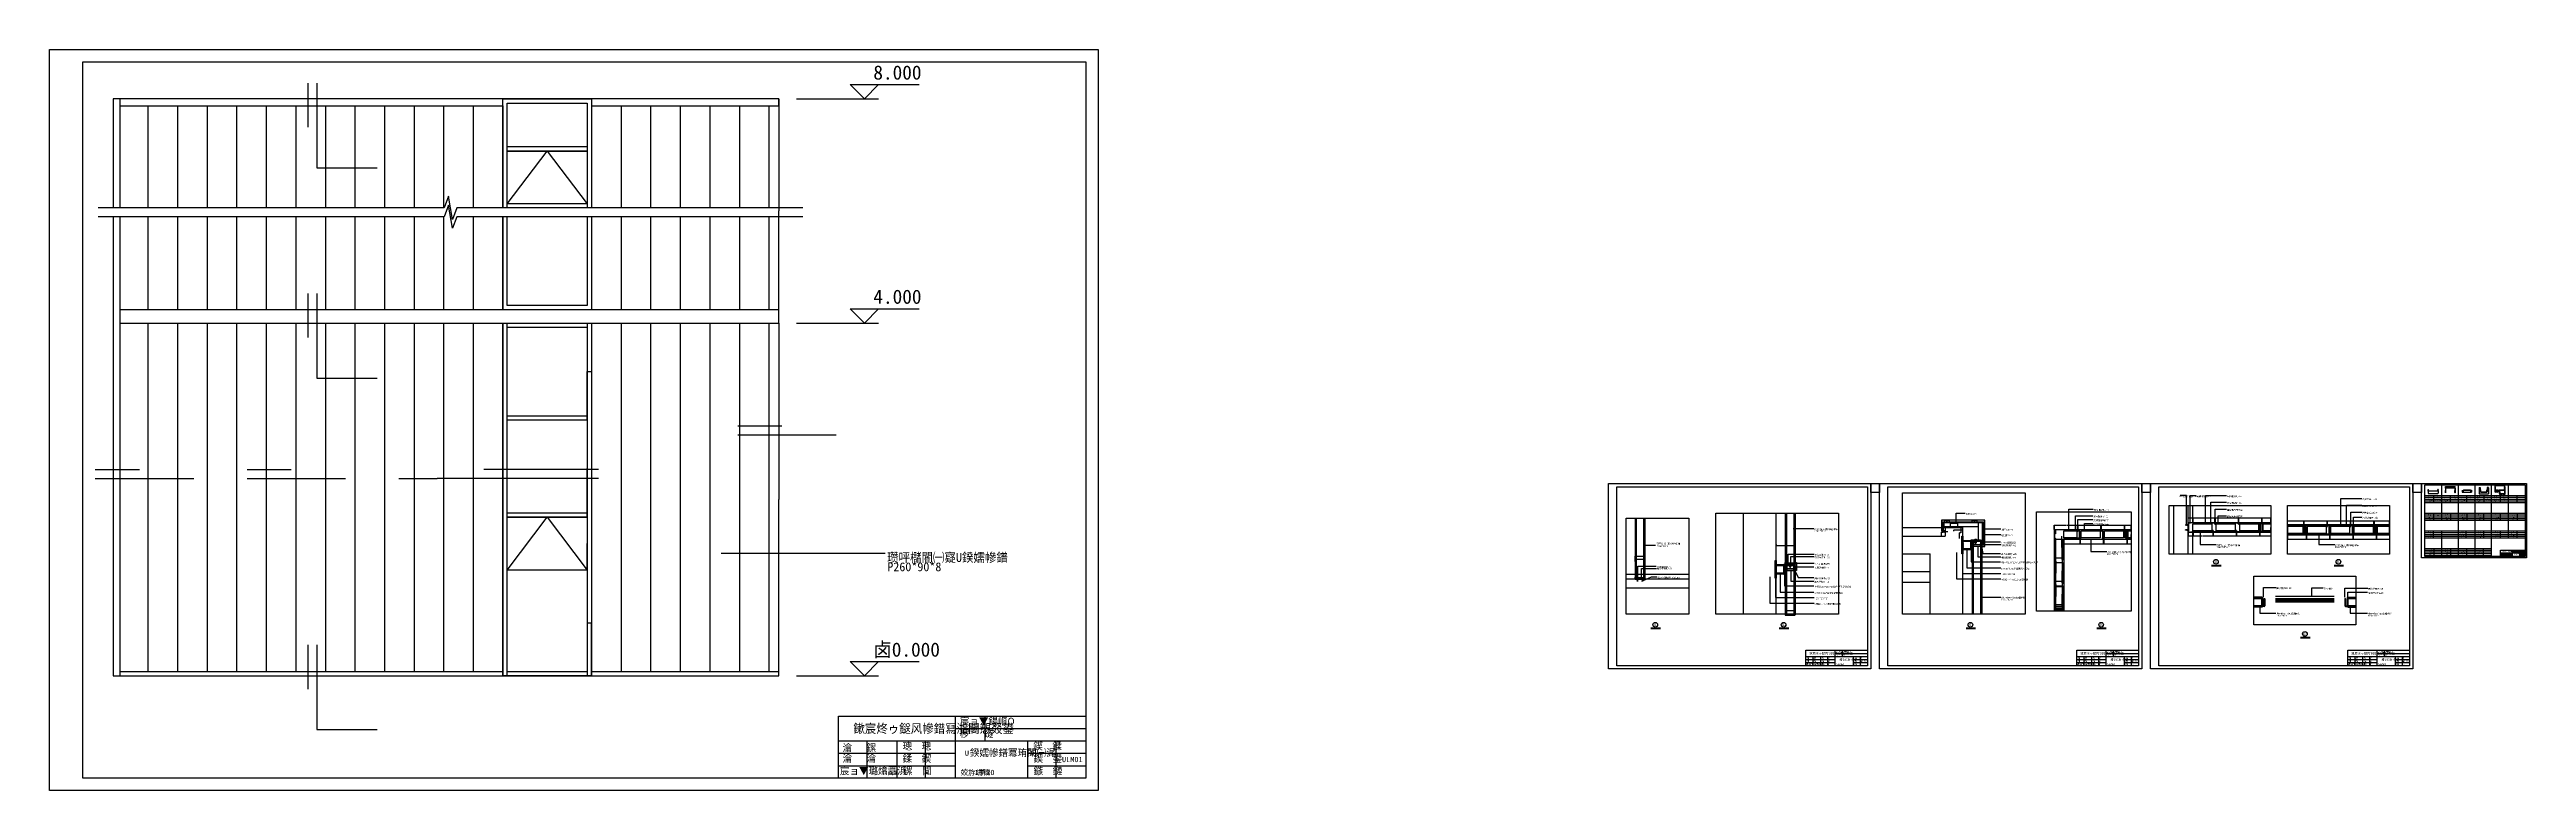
# Model space of a CAD drawing. Header units: metres. Extents: x -1248372 to 1254666, y -4709 to 22932.
# Drawn here: x 1226609 to 1254666, y 14532 to 22932 of the extents above; entities outside this region: 3.
import ezdxf

# ---------------------------------------------------------------- set-up
doc = ezdxf.new("R2010")
doc.units = ezdxf.units.M
for name, color, linetype in [('00-DC-閾濆瀷鏉', 3, 'Continuous'), ('4 鏂囧瓧鍙婂昂瀵告爣娉 0.2', 4, 'Continuous'), ('A-ANNO-TEXT', 7, 'Continuous'), ('A-Detl-Thin', 131, 'Continuous'), ('AM_7N', 4, 'Continuous'), ('Anno-Dims', 3, 'Continuous'), ('AXIS', 3, 'Continuous'), ('bj-TEXT', 4, 'Continuous'), ('DIM_ELEV', 3, 'Continuous'), ('DIM_SYMB', 3, 'Continuous'), ('FRAME', 1, 'Continuous'), ('glass', 66, 'Continuous'), ('PUB_TEXT', 7, 'Continuous'), ('R_S_H', 241, 'Continuous'), ('STEEL', 3, 'Continuous'), ('TEXT', 254, 'Continuous'), ('TK', 128, 'Continuous'), ('u鐜荤拑', 113, 'Continuous'), ('YY', 4, 'Continuous'), ('涓瀹炵嚎', 4, 'Continuous'), ('绔嬮潰-妤兼澘', 140, 'Continuous'), ('绮楀疄绾', 3, 'Continuous'), ('缁嗗疄绾', 1, 'Continuous'), ('缁嗙嚎', 9, 'Continuous'), ('鏂囧瓧鏍囨敞', 7, 'Continuous'), ('鏈ㄦ澘', 43, 'Continuous'), ('鐐瑰垝绾', 4, 'Continuous'), ('鐪嬬嚎', 8, 'Continuous'), ('铏氱嚎灞', 6, 'Continuous'), ('闄勪欢', 6, 'Continuous')]:
    doc.layers.add(name, color=color, linetype=linetype)
doc.dimstyles.get("Standard").update_dxf_attribs({"dimtxt": 2.5, "dimasz": 2.5, "dimexe": 1.25, "dimexo": 0.625, "dimtad": 1, "dimcen": 2.5, "dimazin": 3, "dimtfac": 1, "dimtmove": 0, "dimatfit": 3})

# ---------------------------------------------------------------- blocks, each defined once
blk = doc.blocks.new('123ww1q1')
at = {"color": 4}
blk.add_lwpolyline([(250239.65, 173981.22), (250239.65, 174156.24), (250939.72, 174156.24)], dxfattribs=at)
at = {"layer": 'FRAME', "color": 3}
for p, q in [((250239.65, 174086.23), (250939.72, 174086.23)), ((250239.65, 174051.23), (250569.69, 174051.23)), ((250239.65, 174016.22), (250569.69, 174016.22)), ((250319.66, 174086.23), (250319.66, 173981.22)), ((250404.67, 174086.23), (250404.67, 173981.22)), ((250484.68, 174086.23), (250484.68, 173981.22)), ((250569.69, 174156.24), (250569.69, 173981.22)), ((250569.69, 174121.23), (250939.72, 174121.23)), ((250654.7, 174086.23), (250654.7, 174156.24)), ((250774.71, 174086.23), (250774.71, 173981.22)), ((250774.71, 174051.23), (250939.72, 174051.23)), ((250774.71, 174016.22), (250939.72, 174016.22)), ((250854.78, 174086.23), (250854.78, 173981.22))]:
    blk.add_line(p, q, dxfattribs=at)
at = {"layer": 'TEXT'}
for s, height, p in [('宸ョ▼璐熻矗浜', 20, (250243.47, 173991.48)), ('瀹   鏍', 20, (250250.83, 174056.76)), ('瀹   瀹', 20, (250250.83, 174026.49)), ('鍒  鍥', 20, (250420.8, 174026.49)), ('璁  璁', 20, (250420.8, 174061.49)), ('鏍  闃', 20, (250421.66, 173991.48)), ('椤   鐩', 20, (250583.02, 174097.11)), ('宸ョ▼鍚嶇О', 20, (250583.02, 174132.11)), ('姣斿垪锛', 15, (250585.53, 173989.67)), ('1锛5', 15, (250624.94, 173989.67)), ('鍥  鍒', 20, (250790.91, 174061.49)), ('鍥  鍙', 20, (250791.67, 174026.49)), ('鏃  鏈', 20, (250791.77, 173991.48))]:
    blk.add_text(s, height=height, dxfattribs=at).set_placement(p)
at = {"layer": 'TK', "color": 3}
blk.add_text('鏉宸炵ゥ鎹风幓鐠冩湁闄愬叕鍙', height=25, dxfattribs=at).set_placement((250281.44, 174108.73))
blk = doc.blocks.new('zmzzzzzzzzzzzzzzzzzzzzzzzzz')
at = {"color": 1, "linetype": 'Continuous'}
for p, q in [((45619.25, -4990.36), (46755.29, -4990.36)), ((45619.25, -5010.46), (46755.29, -5010.46)), ((45619.25, -5030.56), (46755.29, -5030.56)), ((45808.25, -4870.04), (45808.25, -5271.49)), ((45997.25, -4870.04), (45997.25, -5670)), ((46186.25, -4870.04), (46186.25, -5670)), ((45619.25, -5050.66), (46755.29, -5050.66)), ((45619.25, -5070.76), (46755.29, -5070.76)), ((45619.25, -5191.09), (46755.29, -5191.09)), ((45619.25, -5211.19), (46755.29, -5211.19)), ((45619.25, -5231.29), (46755.29, -5231.29)), ((45619.25, -5251.39), (46755.29, -5251.39)), ((45619.25, -5271.49), (46755.29, -5271.49)), ((45619.25, -5391.81), (46755.29, -5391.81)), ((45619.25, -5411.91), (46755.29, -5411.91)), ((45619.25, -5432.01), (46755.29, -5432.01)), ((45619.25, -5452.11), (46755.29, -5452.11)), ((45619.25, -5472.21), (46755.29, -5472.21)), ((45619.25, -5589.6), (46375.25, -5589.6)), ((45619.25, -5609.7), (46375.25, -5609.7)), ((45808.25, -5391.81), (45808.25, -5670)), ((45619.25, -5629.8), (46375.25, -5629.8)), ((45619.25, -5649.9), (46375.25, -5649.9)), ((45619.25, -5670), (46375.25, -5670))]:
    blk.add_line(p, q, dxfattribs=at)
at = {"color": 1}
for p, q in [((45716.14, -4990.36), (45716.14, -5070.76)), ((45905.98, -4990.36), (45905.98, -5070.76)), ((46091.06, -4990.36), (46091.06, -5070.76)), ((46286.46, -4990.36), (46286.46, -5070.76)), ((46375.25, -5670), (46375.25, -4870.04)), ((46470.38, -4990.36), (46470.38, -5070.76)), ((46564.25, -5472.21), (46564.25, -4870.04)), ((46661.42, -4990.36), (46661.42, -5070.76)), ((45717.32, -5191.09), (45717.32, -5271.49)), ((45907.38, -5191.09), (45907.38, -5271.49)), ((46093.41, -5191.09), (46093.41, -5271.49)), ((46282.9, -5191.09), (46282.9, -5271.49)), ((46472.14, -5191.09), (46472.14, -5271.49)), ((46663.88, -5191.09), (46663.88, -5271.49)), ((45711.6, -5391.81), (45711.6, -5472.21)), ((45719.36, -5589.6), (45719.36, -5670)), ((45908.36, -5589.6), (45908.36, -5670)), ((46084.26, -5391.81), (46084.26, -5472.21)), ((46089.27, -5589.6), (46089.27, -5670)), ((46278.27, -5589.6), (46278.27, -5670)), ((46283.14, -5391.81), (46283.14, -5472.21)), ((46470.41, -5391.81), (46470.41, -5472.21)), ((46658.98, -5391.81), (46658.98, -5472.21))]:
    blk.add_line(p, q, dxfattribs=at)
at = {"layer": 'bj-TEXT', "color": 4, "linetype": 'ByBlock', "lineweight": -2}
for s, p in [('琛ㄩ潰澶勭悊', (45655.81, -5043.33)), ('鍚   绉', (45656.69, -5001.56)), ('鏉   璐', (45656.69, -5021.66)), ('琛ㄩ潰澶勭悊', (45838.06, -5043.33)), ('鍚   绉', (45838.82, -5001.56)), ('鏉   璐', (45838.94, -5021.66)), ('琛ㄩ潰澶勭悊', (46026.6, -5043.33)), ('鏉   璐', (46027.48, -5021.66)), ('鍚   绉', (46027.8, -5001.56)), ('鍚   绉', (46212.97, -5004.16)), ('琛ㄩ潰澶勭悊', (46213.61, -5045.93)), ('鏉   璐', (46214.5, -5024.26)), ('鍚   绉', (46402.67, -5004.16)), ('琛ㄩ潰澶勭悊', (46403.31, -5045.93)), ('鏉   璐', (46404.2, -5024.26)), ('琛ㄩ潰澶勭悊', (46600.81, -5041.86)), ('鍚   绉', (46601.69, -5000.09)), ('鏉   璐', (46601.69, -5020.19)), ('琛ㄩ潰澶勭悊', (45656.98, -5244.06)), ('鍚   绉', (45657.87, -5202.29)), ('鏉   璐', (45657.87, -5222.39)), ('澶囨敞', (45662.11, -5062.11)), ('澶囨敞', (45663.28, -5262.83)), ('澶囨敞', (45844.36, -5062.11)), ('琛ㄩ潰澶勭悊', (45847.05, -5244.06)), ('鍚   绉', (45847.93, -5202.29)), ('鏉   璐', (45847.93, -5222.39)), ('澶囨敞', (45853.34, -5262.83)), ('澶囨敞', (46032.9, -5062.11)), ('琛ㄩ潰澶勭悊', (46033.07, -5244.06)), ('鍚   绉', (46033.96, -5202.29)), ('鏉   璐', (46033.96, -5222.39)), ('澶囨敞', (46039.37, -5262.83)), ('澶囨敞', (46219.91, -5064.71)), ('琛ㄩ潰澶勭悊', (46222.57, -5245.53)), ('鍚   绉', (46223.45, -5203.76)), ('鏉   璐', (46223.45, -5223.86)), ('澶囨敞', (46228.87, -5264.31)), ('澶囨敞', (46409.61, -5064.71)), ('琛ㄩ潰澶勭悊', (46411.81, -5245.53)), ('鍚   绉', (46412.69, -5203.76)), ('鏉   璐', (46412.69, -5223.86)), ('澶囨敞', (46418.11, -5264.31)), ('琛ㄩ潰澶勭悊', (46603.55, -5245.53)), ('鍚   绉', (46604.43, -5203.76)), ('鏉   璐', (46604.43, -5223.86)), ('澶囨敞', (46607.11, -5060.64)), ('澶囨敞', (46609.85, -5264.31)), ('琛ㄩ潰澶勭悊', (45651.27, -5446.26)), ('鍚   绉', (45652.15, -5404.49)), ('鏉   璐', (45652.15, -5424.59)), ('澶囨敞', (45657.57, -5465.03)), ('鍚   绉', (45659.9, -5602.27)), ('鍚   绉', (45848.9, -5602.27)), ('琛ㄩ潰澶勭悊', (46023.93, -5446.26)), ('鍚   绉', (46024.81, -5404.49)), ('鏉   璐', (46024.81, -5424.59)), ('鍚   绉', (46028.72, -5602.27)), ('澶囨敞', (46030.23, -5465.03)), ('鍚   绉', (46217.72, -5602.27)), ('琛ㄩ潰澶勭悊', (46222.81, -5446.26)), ('鍚   绉', (46223.69, -5404.49)), ('鏉   璐', (46223.69, -5424.59)), ('澶囨敞', (46229.11, -5465.03)), ('琛ㄩ潰澶勭悊', (46410.07, -5446.26)), ('鍚   绉', (46410.96, -5404.49)), ('鏉   璐', (46410.96, -5424.59)), ('澶囨敞', (46416.37, -5465.03)), ('琛ㄩ潰澶勭悊', (46598.64, -5446.26)), ('鍚   绉', (46599.53, -5404.49)), ('鏉   璐', (46599.53, -5424.59)), ('澶囨敞', (46604.94, -5465.03)), ('琛ㄩ潰澶勭悊', (45659.02, -5644.04)), ('鏉   璐', (45659.9, -5622.37)), ('澶囨敞', (45665.32, -5662.82)), ('琛ㄩ潰澶勭悊', (45848.02, -5644.04)), ('鏉   璐', (45848.9, -5622.37)), ('澶囨敞', (45854.32, -5662.82)), ('琛ㄩ潰澶勭悊', (46027.84, -5644.04)), ('鏉   璐', (46028.72, -5622.37)), ('澶囨敞', (46034.14, -5662.82)), ('琛ㄩ潰澶勭悊', (46216.84, -5644.04)), ('鏉   璐', (46217.72, -5622.37)), ('澶囨敞', (46223.14, -5662.82))]:
    blk.add_text(s, height=6, dxfattribs=at).set_placement(p)
blk = doc.blocks.new('12eeqda')
at = {"color": 4}
blk.add_lwpolyline([(254904.51, 176924.01), (254904.51, 177099.03), (255604.58, 177099.03)], dxfattribs=at)
at = {"layer": 'FRAME', "color": 3}
for p, q in [((254904.51, 177029.02), (255604.58, 177029.02)), ((254904.51, 176994.02), (255234.55, 176994.02)), ((254904.51, 176959.01), (255234.55, 176959.01)), ((254984.52, 177029.02), (254984.52, 176924.01)), ((255069.53, 177029.02), (255069.53, 176924.01)), ((255149.54, 177029.02), (255149.54, 176924.01)), ((255234.55, 177099.03), (255234.55, 176924.01)), ((255234.55, 177064.02), (255604.58, 177064.02)), ((255319.55, 177029.02), (255319.55, 177099.03)), ((255439.57, 177029.02), (255439.57, 176924.01)), ((255439.57, 176994.02), (255604.58, 176994.02)), ((255439.57, 176959.01), (255604.58, 176959.01)), ((255519.64, 177029.02), (255519.64, 176924.01))]:
    blk.add_line(p, q, dxfattribs=at)
at = {"layer": 'TEXT'}
for s, height, p in [('宸ョ▼璐熻矗浜', 20, (254908.33, 176934.28)), ('瀹   鏍', 20, (254915.69, 176999.55)), ('瀹   瀹', 20, (254915.69, 176969.28)), ('鍒  鍥', 20, (255085.66, 176969.28)), ('璁  璁', 20, (255085.66, 177004.28)), ('鏍  闃', 20, (255086.52, 176934.28)), ('椤   鐩', 20, (255247.88, 177039.9)), ('宸ョ▼鍚嶇О', 20, (255247.88, 177074.9)), ('姣斿垪锛', 15, (255250.39, 176932.46)), ('1锛2', 15, (255289.79, 176932.46)), ('鍥  鍒', 20, (255455.77, 177004.28)), ('鍥  鍙', 20, (255456.53, 176969.28)), ('鏃  鏈', 20, (255456.63, 176934.28))]:
    blk.add_text(s, height=height, dxfattribs=at).set_placement(p)
blk = doc.blocks.new('WERTGRTGTRG')
at = {"color": 8}
blk.add_lwpolyline([(966040.84, -6546812.66), (966020.84, -6546812.66), (966020.84, -6546842.68), (966040.84, -6546842.68), (966038.84, -6546842.68), (966038.84, -6546812.66)], dxfattribs=at)
blk.add_lwpolyline([(966038.84, -6546820.17), (966040.84, -6546820.17), (966040.84, -6546835.17), (966038.84, -6546835.17)], close=True, dxfattribs=at)
at = {"layer": '鏂囧瓧鏍囨敞', "color": 3, "linetype": 'Continuous'}
blk.add_lwpolyline([(966040.84, -6546842.68), (966020.84, -6546842.68), (966020.84, -6546872.69), (966040.84, -6546872.69), (966038.84, -6546872.69), (966038.84, -6546842.68)], dxfattribs=at)
for points in [[(966038.84, -6546820.17), (966040.84, -6546820.17), (966040.84, -6546835.17), (966038.84, -6546835.17)], [(966038.84, -6546850.18), (966040.84, -6546850.18), (966040.84, -6546865.18), (966038.84, -6546865.18)], [(966038.84, -6546850.18), (966040.84, -6546850.18), (966040.84, -6546865.18), (966038.84, -6546865.18)]]:
    blk.add_lwpolyline(points, close=True, dxfattribs=at)
blk = doc.blocks.new('jp20')
at = {"color": 3, "linetype": 'Continuous'}
for p, q in [((-4.99, -3), (-4.99, 2)), ((-2.99, 3.5), (-4.43, 4.26)), ((-2.99, 3.5), (-1.55, 4.26)), ((-0.99, -3), (-0.99, 2)), ((1.15, -3), (-7.14, -3)), ((-7.14, -3.38), (-7.14, -3)), ((-1.9, -4.7), (-4.08, -4.7)), ((1.15, -3.38), (1.15, -3))]:
    blk.add_line(p, q, dxfattribs=at)
at = {"color": 1}
blk.add_line((-2.99, -5.47), (-2.99, 4.15), dxfattribs=at)
at = {"color": 6}
blk.add_lwpolyline([(27, 2), (27, -18), (26, -18), (26, 2)], close=True, dxfattribs=at)
at = {"color": 3, "linetype": 'Continuous'}
for centre, radius, start, end in [((-4.99, 3.2), 1.2, 62.13, 270), ((-0.99, 3.2), 1.2, 270, 117.87), ((-2.99, 2.01), 6.8, 232.44, 260.55), ((-2.99, 2.01), 6.8, 279.45, 307.56)]:
    blk.add_arc(centre, radius, start, end, dxfattribs=at)
at = {"layer": 'Anno-Dims', "color": 3, "linetype": 'Continuous'}
blk.add_lwpolyline([(26, -18), (24, -18), (24, 0), (-9, 0), (-9, 2), (26, 2)], close=True, dxfattribs=at)
blk = doc.blocks.new('TRGRTGRTG')
at = {"color": 5}
blk.add_line((87717.76, 17324.57), (87678.24, 17324.57), dxfattribs=at)
at = {"color": 3}
for p, q in [((87680, 17324.57), (87686, 17327.07)), ((87686, 17322.07), (87680, 17324.57)), ((87686, 17327.07), (87713.98, 17327.07)), ((87686, 17322.07), (87686, 17327.07)), ((87713.98, 17322.07), (87686, 17322.07))]:
    blk.add_line(p, q, dxfattribs=at)
at = {"color": 5}
blk.add_lwpolyline([(87714.48, 17331.28), (87710.54, 17331.28), (87710.54, 17317.85), (87714.48, 17317.85)], close=True, dxfattribs=at)
at = {"color": 3}
blk.add_lwpolyline([(87715.08, 17319.92, -0.21), (87716.28, 17322.42), (87716.28, 17326.72, -0.21), (87715.08, 17329.22), (87715.08, 17319.92), (87714.48, 17319.92), (87714.48, 17329.22), (87715.08, 17329.22)], format="xyb", dxfattribs=at)
for centre, start, end in [((87713.98, 17327.57), 270, 0), ((87713.98, 17321.57), 0, 90)]:
    blk.add_arc(centre, 0.5, start, end, dxfattribs=at)
blk = doc.blocks.new('u23332')
at = {"layer": '00-DC-閾濆瀷鏉', "color": 4}
for p, q in [((333.52, 0), (-333.52, 0)), ((333.52, -63.1), (-333.52, -63.1))]:
    blk.add_line(p, q, dxfattribs=at)
at = {"layer": 'glass'}
for points in [[(333.52, -27.4), (-333.52, -27.4)], [(-333.52, -32.4), (333.52, -32.4)], [(333.52, -41.4), (-333.52, -41.4)], [(-333.52, -46.4), (333.52, -46.4)]]:
    blk.add_lwpolyline(points, dxfattribs=at)
at = {"layer": 'YY'}
for p, q in [((333.52, -28.4), (-333.52, -28.4)), ((333.52, -31.4), (-333.52, -31.4)), ((333.52, -42.4), (-333.52, -42.4)), ((333.52, -45.4), (-333.52, -45.4))]:
    blk.add_line(p, q, dxfattribs=at)
blk = doc.blocks.new('A$C04966D5E')
at = {"color": 5}
blk.add_line((0, 0), (12.7, 0), dxfattribs=at)
blk = doc.blocks.new('hqwr')
at = {"layer": '缁嗙嚎'}
for p, q in [((-33.84, 1), (-33.84, 0.64)), ((-13.84, 0.64), (-33.84, 0.64)), ((-32.24, 2.6), (-32.24, 0.64)), ((-32.24, 2.6), (-32.24, 2.6)), ((-30.64, 2.24), (-32.24, 2.24)), ((-30.64, 2.04), (-30.64, 0.64)), ((-29.04, 2.6), (-30.08, 2.6)), ((-29.04, 2.6), (-29.04, 0.64)), ((-27.44, 2.24), (-29.04, 2.24)), ((-27.44, 2.04), (-27.44, 0.64)), ((-25.84, 2.6), (-26.88, 2.6)), ((-25.84, 2.6), (-25.84, 0.64)), ((-24.24, 2.24), (-25.84, 2.24)), ((-24.24, 2.04), (-24.24, 0.64)), ((-22.64, 2.6), (-23.68, 2.6)), ((-22.64, 2.6), (-22.64, 0.64)), ((-21.04, 2.24), (-22.64, 2.24)), ((-21.04, 2.04), (-21.04, 0.64)), ((-19.44, 2.6), (-20.48, 2.6)), ((-19.44, 2.6), (-19.44, 0.64)), ((-18.86, 2.24), (-19.44, 2.24)), ((-18.87, 2.61), (-15.41, 4.61)), ((-18.76, 2.69), (-18.86, 2.6)), ((-18.86, 2.6), (-18.86, 0.64)), ((-2.8, 2), (-18.86, 2)), ((-16.14, 2.8), (-14.81, 3.57)), ((-2.8, 2.8), (-16.14, 2.8)), ((-14.81, 3.57), (-15.41, 4.61)), ((-2, 4.4), (-2.8, 4.4)), ((-2.8, 4.4), (-2.8, -4.4)), ((-2, 4.4), (-2, -4.4)), ((-33.84, -0.64), (-33.84, -1)), ((-13.84, -0.65), (-33.84, -0.65)), ((-32.24, -0.64), (-32.24, -2.6)), ((-30.64, -2.24), (-32.24, -2.24)), ((-32.24, -2.6), (-32.24, -2.6)), ((-30.64, -0.64), (-30.64, -2.04)), ((-29.04, -2.6), (-30.08, -2.6)), ((-29.04, -0.64), (-29.04, -2.6)), ((-27.44, -2.24), (-29.04, -2.24)), ((-27.44, -0.64), (-27.44, -2.04)), ((-25.84, -2.6), (-26.88, -2.6)), ((-25.84, -0.64), (-25.84, -2.6)), ((-24.24, -2.24), (-25.84, -2.24)), ((-24.24, -0.64), (-24.24, -2.04)), ((-22.64, -2.6), (-23.68, -2.6)), ((-22.64, -0.64), (-22.64, -2.6)), ((-21.04, -2.24), (-22.64, -2.24)), ((-21.04, -0.64), (-21.04, -2.04)), ((-19.44, -2.6), (-20.48, -2.6)), ((-19.44, -0.64), (-19.44, -2.6)), ((-18.86, -2.24), (-19.44, -2.24)), ((-18.87, -2.61), (-15.41, -4.61)), ((-18.86, -0.64), (-18.86, -2.6)), ((-2.8, -2), (-18.86, -2)), ((-18.76, -2.69), (-18.86, -2.6)), ((-2.8, -2.8), (-16.14, -2.8)), ((-16.14, -2.8), (-14.81, -3.57)), ((-14.81, -3.57), (-15.41, -4.61)), ((-2, -4.4), (-2.8, -4.4))]:
    blk.add_line(p, q, dxfattribs=at)
blk.add_lwpolyline([(-13.84, 0.64), (-13.84, -0.65)], dxfattribs=at)
for centre, radius, start, end in [((-32.24, 1), 1.6, 90, 180), ((-30.08, 2.04), 0.56, 90, 180), ((-26.88, 2.04), 0.56, 90, 180), ((-23.68, 2.04), 0.56, 90, 180), ((-20.48, 2.04), 0.56, 90, 180), ((-18.49, 2.4), 0.4, 90, 132.57), ((-32.24, -1), 1.6, 180, 270), ((-30.08, -2.04), 0.56, 180, 270), ((-26.88, -2.04), 0.56, 180, 270), ((-23.68, -2.04), 0.56, 180, 270), ((-20.48, -2.04), 0.56, 180, 270), ((-18.49, -2.4), 0.4, 227.43, 270)]:
    blk.add_arc(centre, radius, start, end, dxfattribs=at)
blk = doc.blocks.new('_CLOSEDFILLED')
at = {"color": 0, "linetype": 'BYBLOCK'}
blk.add_solid([(-1, 0), (0, 0), (-1, 0)], dxfattribs=at)
blk = doc.blocks.new('*D1')
for p, q in [((1244568.35, 17126.34), (1244568.35, 17189.55)), ((1244568.6, 17189.55), (1244621.85, 17189.55)), ((1244624.85, 17189.55), (1244678.1, 17189.55)), ((1244678.35, 17126.34), (1244678.35, 17189.55))]:
    blk.add_line(p, q)
at = {"layer": 'Defpoints'}
for p in [(1244568.35, 17189.55), (1244568.35, 17126.34), (1244678.35, 17126.34)]:
    blk.add_point(p, dxfattribs=at)
at = {"layer": 'u鐜荤拑', "xscale": 0.25, "yscale": 0.25, "rotation": 180}
blk.add_blockref('_CLOSEDFILLED', (1244568.35, 17189.55), dxfattribs=at)
at = {"layer": 'u鐜荤拑', "xscale": 0.25, "yscale": 0.25}
blk.add_blockref('_CLOSEDFILLED', (1244678.35, 17189.55), dxfattribs=at)
at = {"layer": 'u鐜荤拑', "insert": (1244623.35, 17189.55), "char_height": 1, "attachment_point": 5}
blk.add_mtext('110', dxfattribs=at)
blk = doc.blocks.new('*D2')
for p, q in [((1246270.83, 17320.62), (1246270.83, 17310.47)), ((1246271.08, 17310.47), (1246324.33, 17310.47)), ((1246327.33, 17310.47), (1246380.58, 17310.47)), ((1246380.83, 17320.62), (1246380.83, 17310.47))]:
    blk.add_line(p, q)
at = {"layer": 'Defpoints'}
for p in [(1246270.83, 17320.62), (1246270.83, 17310.47), (1246380.83, 17320.62)]:
    blk.add_point(p, dxfattribs=at)
at = {"layer": 'u鐜荤拑', "xscale": 0.25, "yscale": 0.25, "rotation": 180}
blk.add_blockref('_CLOSEDFILLED', (1246270.83, 17310.47), dxfattribs=at)
at = {"layer": 'u鐜荤拑', "xscale": 0.25, "yscale": 0.25}
blk.add_blockref('_CLOSEDFILLED', (1246380.83, 17310.47), dxfattribs=at)
at = {"layer": 'u鐜荤拑', "insert": (1246325.83, 17310.47), "char_height": 1, "attachment_point": 5}
blk.add_mtext('110', dxfattribs=at)
blk = doc.blocks.new('*D3')
for p, q in [((1246165.83, 17319.12), (1246165.83, 17310.47)), ((1246166.08, 17310.47), (1246216.83, 17310.47)), ((1246219.83, 17310.47), (1246270.58, 17310.47)), ((1246270.83, 17320.62), (1246270.83, 17310.47))]:
    blk.add_line(p, q)
at = {"layer": 'Defpoints'}
for p in [(1246165.83, 17319.12), (1246165.83, 17310.47), (1246270.83, 17320.62)]:
    blk.add_point(p, dxfattribs=at)
at = {"layer": 'u鐜荤拑', "xscale": 0.25, "yscale": 0.25, "rotation": 180}
blk.add_blockref('_CLOSEDFILLED', (1246165.83, 17310.47), dxfattribs=at)
at = {"layer": 'u鐜荤拑', "xscale": 0.25, "yscale": 0.25}
blk.add_blockref('_CLOSEDFILLED', (1246270.83, 17310.47), dxfattribs=at)
at = {"layer": 'u鐜荤拑', "insert": (1246218.33, 17310.47), "char_height": 1, "attachment_point": 5}
blk.add_mtext('105', dxfattribs=at)
blk = doc.blocks.new('*D4')
for p, q in [((1246395.83, 17118.2), (1246395.83, 17071.7)), ((1246395.58, 17071.7), (1246395.33, 17071.7)), ((1246395.83, 17025.2), (1246395.83, 17071.7)), ((1246395.83, 17071.7), (1246395.83, 17071.7)), ((1246396.08, 17071.7), (1246396.33, 17071.7))]:
    blk.add_line(p, q)
at = {"layer": 'Defpoints'}
for p in [(1246395.83, 17118.2), (1246395.83, 17071.7), (1246395.83, 17025.2)]:
    blk.add_point(p, dxfattribs=at)
at = {"layer": 'u鐜荤拑', "xscale": 0.25, "yscale": 0.25}
blk.add_blockref('_CLOSEDFILLED', (1246395.83, 17071.7), dxfattribs=at)
at = {"layer": 'u鐜荤拑', "xscale": 0.25, "yscale": 0.25, "rotation": 180}
blk.add_blockref('_CLOSEDFILLED', (1246395.83, 17071.7), dxfattribs=at)
at = {"layer": 'u鐜荤拑', "insert": (1246395.83, 17072.825), "char_height": 1, "attachment_point": 5}
blk.add_mtext('0', dxfattribs=at)
blk = doc.blocks.new('*D5')
for p, q in [((1248250.22, 17452.26), (1248245.31, 17452.26)), ((1248245.56, 17390.39), (1248245.56, 17452.26)), ((1248260.13, 17452.26), (1248255.22, 17452.26)), ((1248259.88, 17514.13), (1248259.88, 17452.26))]:
    blk.add_line(p, q)
at = {"layer": 'Defpoints'}
for p in [(1248259.88, 17514.13), (1248259.88, 17452.26), (1248245.56, 17390.39)]:
    blk.add_point(p, dxfattribs=at)
at = {"layer": 'u鐜荤拑', "xscale": 0.25, "yscale": 0.25}
blk.add_blockref('_CLOSEDFILLED', (1248245.56, 17452.26), dxfattribs=at)
at = {"layer": 'u鐜荤拑', "xscale": 0.25, "yscale": 0.25, "rotation": 180}
blk.add_blockref('_CLOSEDFILLED', (1248259.88, 17452.26), dxfattribs=at)
at = {"layer": 'u鐜荤拑', "insert": (1248252.72, 17452.26), "char_height": 1, "attachment_point": 5}
blk.add_mtext('14,32', dxfattribs=at)
blk = doc.blocks.new('*D6')
for p, q in [((1248181.73, 17470.45), (1248181.73, 17486.17)), ((1248181.98, 17486.17), (1248230.23, 17486.17)), ((1248233.23, 17486.17), (1248281.48, 17486.17)), ((1248281.73, 17470.45), (1248281.73, 17486.17))]:
    blk.add_line(p, q)
at = {"layer": 'Defpoints'}
for p in [(1248181.73, 17486.17), (1248181.73, 17470.45), (1248281.73, 17470.45)]:
    blk.add_point(p, dxfattribs=at)
at = {"layer": 'u鐜荤拑', "xscale": 0.25, "yscale": 0.25, "rotation": 180}
blk.add_blockref('_CLOSEDFILLED', (1248181.73, 17486.17), dxfattribs=at)
at = {"layer": 'u鐜荤拑', "xscale": 0.25, "yscale": 0.25}
blk.add_blockref('_CLOSEDFILLED', (1248281.73, 17486.17), dxfattribs=at)
at = {"layer": 'u鐜荤拑', "insert": (1248231.73, 17486.17), "char_height": 1, "attachment_point": 5}
blk.add_mtext('100', dxfattribs=at)
blk = doc.blocks.new('*D7')
for p, q in [((1254310.88, 17972.73), (1254310.88, 17988.8)), ((1254311.13, 17988.8), (1254364.38, 17988.8)), ((1254367.38, 17988.8), (1254420.63, 17988.8)), ((1254420.88, 17972.73), (1254420.88, 17988.8))]:
    blk.add_line(p, q)
at = {"layer": 'Defpoints'}
for p in [(1254310.88, 17988.8), (1254310.88, 17972.73), (1254420.88, 17972.73)]:
    blk.add_point(p, dxfattribs=at)
at = {"xscale": 0.25, "yscale": 0.25, "rotation": 180}
blk.add_blockref('_CLOSEDFILLED', (1254310.88, 17988.8), dxfattribs=at)
at = {"xscale": 0.25, "yscale": 0.25}
blk.add_blockref('_CLOSEDFILLED', (1254420.88, 17988.8), dxfattribs=at)
at = {"insert": (1254365.88, 17988.8), "char_height": 1, "attachment_point": 5}
blk.add_mtext('110', dxfattribs=at)
blk = doc.blocks.new('*D8')
for p, q in [((1254310.88, 17972.73), (1254310.88, 17955.13)), ((1254311.13, 17955.13), (1254314.16, 17955.13)), ((1254314.41, 17937.53), (1254314.41, 17955.13))]:
    blk.add_line(p, q)
at = {"layer": 'Defpoints'}
for p in [(1254310.88, 17972.73), (1254310.88, 17955.13), (1254314.41, 17937.53)]:
    blk.add_point(p, dxfattribs=at)
at = {"xscale": 0.25, "yscale": 0.25, "rotation": 180}
blk.add_blockref('_CLOSEDFILLED', (1254310.88, 17955.13), dxfattribs=at)
at = {"xscale": 0.25, "yscale": 0.25}
blk.add_blockref('_CLOSEDFILLED', (1254314.41, 17955.13), dxfattribs=at)
at = {"insert": (1254312.645, 17956.255), "char_height": 1, "attachment_point": 5}
blk.add_mtext('3,53', dxfattribs=at)
blk = doc.blocks.new('*D9')
for p, q in [((1254391.13, 17895.23), (1254390.88, 17895.23)), ((1254391.38, 17894.23), (1254391.38, 17895.23)), ((1254392.28, 17895.23), (1254391.38, 17895.23)), ((1254392.28, 17896.23), (1254392.28, 17895.23)), ((1254392.53, 17895.23), (1254392.78, 17895.23))]:
    blk.add_line(p, q)
at = {"layer": 'Defpoints'}
for p in [(1254391.38, 17894.23), (1254392.28, 17896.23), (1254392.28, 17895.23)]:
    blk.add_point(p, dxfattribs=at)
at = {"xscale": 0.25, "yscale": 0.25, "rotation": 180}
blk.add_blockref('_CLOSEDFILLED', (1254391.38, 17895.23), dxfattribs=at)
at = {"xscale": 0.25, "yscale": 0.25}
blk.add_blockref('_CLOSEDFILLED', (1254392.28, 17895.23), dxfattribs=at)
at = {"insert": (1254391.83, 17894.105), "char_height": 1, "attachment_point": 5}
blk.add_mtext('0,9', dxfattribs=at)
blk = doc.blocks.new('*D10')
for p, q in [((1254419.88, 17972.73), (1254419.88, 17955.13)), ((1254418.63, 17955.13), (1254418.38, 17955.13)), ((1254418.88, 17937.53), (1254418.88, 17955.13)), ((1254418.88, 17955.13), (1254419.88, 17955.13)), ((1254420.13, 17955.13), (1254420.38, 17955.13))]:
    blk.add_line(p, q)
at = {"layer": 'Defpoints'}
for p in [(1254419.88, 17972.73), (1254418.88, 17955.13), (1254418.88, 17937.53)]:
    blk.add_point(p, dxfattribs=at)
at = {"xscale": 0.25, "yscale": 0.25}
blk.add_blockref('_CLOSEDFILLED', (1254418.88, 17955.13), dxfattribs=at)
at = {"xscale": 0.25, "yscale": 0.25, "rotation": 180}
blk.add_blockref('_CLOSEDFILLED', (1254419.88, 17955.13), dxfattribs=at)
at = {"insert": (1254419.38, 17956.255), "char_height": 1, "attachment_point": 5}
blk.add_mtext('1', dxfattribs=at)
blk = doc.blocks.new('*D11')
for p, q in [((1250189.67, 17500.78), (1250189.42, 17500.78)), ((1250189.92, 17490.6), (1250189.92, 17500.78)), ((1250189.92, 17485.6), (1250189.92, 17500.78)), ((1250189.92, 17500.78), (1250189.92, 17500.78)), ((1250190.17, 17500.78), (1250190.42, 17500.78))]:
    blk.add_line(p, q)
at = {"layer": 'Defpoints'}
for p in [(1250189.92, 17500.78), (1250189.92, 17490.6), (1250189.92, 17485.6)]:
    blk.add_point(p, dxfattribs=at)
at = {"layer": 'u鐜荤拑', "xscale": 0.25, "yscale": 0.25}
blk.add_blockref('_CLOSEDFILLED', (1250189.92, 17500.78), dxfattribs=at)
at = {"layer": 'u鐜荤拑', "xscale": 0.25, "yscale": 0.25, "rotation": 180}
blk.add_blockref('_CLOSEDFILLED', (1250189.92, 17500.78), dxfattribs=at)
at = {"layer": 'u鐜荤拑', "insert": (1250189.92, 17501.905), "char_height": 1, "attachment_point": 5}
blk.add_mtext('0', dxfattribs=at)
blk = doc.blocks.new('*D12')
for p, q in [((1250189.67, 17435.6), (1250189.42, 17435.6)), ((1250189.92, 17485.6), (1250189.92, 17435.6)), ((1250189.92, 17385.6), (1250189.92, 17435.6)), ((1250189.92, 17435.6), (1250189.92, 17435.6)), ((1250190.17, 17435.6), (1250190.42, 17435.6))]:
    blk.add_line(p, q)
at = {"layer": 'Defpoints'}
for p in [(1250189.92, 17485.6), (1250189.92, 17435.6), (1250189.92, 17385.6)]:
    blk.add_point(p, dxfattribs=at)
at = {"layer": 'u鐜荤拑', "xscale": 0.25, "yscale": 0.25}
blk.add_blockref('_CLOSEDFILLED', (1250189.92, 17435.6), dxfattribs=at)
at = {"layer": 'u鐜荤拑', "xscale": 0.25, "yscale": 0.25, "rotation": 180}
blk.add_blockref('_CLOSEDFILLED', (1250189.92, 17435.6), dxfattribs=at)
at = {"layer": 'u鐜荤拑', "insert": (1250189.92, 17436.725), "char_height": 1, "attachment_point": 5}
blk.add_mtext('0', dxfattribs=at)
blk = doc.blocks.new('*D13')
for p, q in [((1250189.67, 17387.59), (1250189.42, 17387.59)), ((1250189.92, 17385.6), (1250189.92, 17387.59)), ((1250189.92, 17380.6), (1250189.92, 17387.59)), ((1250189.92, 17387.59), (1250189.92, 17387.59)), ((1250190.17, 17387.59), (1250190.42, 17387.59))]:
    blk.add_line(p, q)
at = {"layer": 'Defpoints'}
for p in [(1250189.92, 17387.59), (1250189.92, 17385.6), (1250189.92, 17380.6)]:
    blk.add_point(p, dxfattribs=at)
at = {"layer": 'u鐜荤拑', "xscale": 0.25, "yscale": 0.25}
blk.add_blockref('_CLOSEDFILLED', (1250189.92, 17387.59), dxfattribs=at)
at = {"layer": 'u鐜荤拑', "xscale": 0.25, "yscale": 0.25, "rotation": 180}
blk.add_blockref('_CLOSEDFILLED', (1250189.92, 17387.59), dxfattribs=at)
at = {"layer": 'u鐜荤拑', "insert": (1250189.92, 17388.715), "char_height": 1, "attachment_point": 5}
blk.add_mtext('0', dxfattribs=at)
blk = doc.blocks.new('*D14')
for p, q in [((1250189.67, 17435.6), (1250189.42, 17435.6)), ((1250189.92, 17490.6), (1250189.92, 17435.6)), ((1250189.92, 17380.6), (1250189.92, 17435.6)), ((1250189.92, 17435.6), (1250189.92, 17435.6)), ((1250190.17, 17435.6), (1250190.42, 17435.6))]:
    blk.add_line(p, q)
at = {"layer": 'Defpoints'}
for p in [(1250189.92, 17490.6), (1250189.92, 17435.6), (1250189.92, 17380.6)]:
    blk.add_point(p, dxfattribs=at)
at = {"layer": 'u鐜荤拑', "xscale": 0.25, "yscale": 0.25}
blk.add_blockref('_CLOSEDFILLED', (1250189.92, 17435.6), dxfattribs=at)
at = {"layer": 'u鐜荤拑', "xscale": 0.25, "yscale": 0.25, "rotation": 180}
blk.add_blockref('_CLOSEDFILLED', (1250189.92, 17435.6), dxfattribs=at)
at = {"layer": 'u鐜荤拑', "insert": (1250189.92, 17436.725), "char_height": 1, "attachment_point": 5}
blk.add_mtext('0', dxfattribs=at)
blk = doc.blocks.new('*D15')
for p, q in [((1249316.77, 16859.61), (1249316.77, 16846.46)), ((1249317.02, 16846.46), (1249360.77, 16846.46)), ((1249362.77, 16846.46), (1249406.52, 16846.46)), ((1249406.77, 16859.61), (1249406.77, 16846.46))]:
    blk.add_line(p, q)
at = {"layer": 'Defpoints'}
for p in [(1249316.77, 16859.61), (1249316.77, 16846.46), (1249406.77, 16859.61)]:
    blk.add_point(p, dxfattribs=at)
at = {"layer": 'u鐜荤拑', "xscale": 0.25, "yscale": 0.25, "rotation": 180}
blk.add_blockref('_CLOSEDFILLED', (1249316.77, 16846.46), dxfattribs=at)
at = {"layer": 'u鐜荤拑', "xscale": 0.25, "yscale": 0.25}
blk.add_blockref('_CLOSEDFILLED', (1249406.77, 16846.46), dxfattribs=at)
at = {"layer": 'u鐜荤拑', "insert": (1249361.77, 16846.46), "char_height": 1, "attachment_point": 5}
blk.add_mtext('90', dxfattribs=at)
blk = doc.blocks.new('*D16')
for p, q in [((1249316.77, 17490.6), (1249316.77, 17538.63)), ((1249317.02, 17538.63), (1249318.77, 17538.63)), ((1249319.77, 17538.63), (1249321.52, 17538.63)), ((1249321.77, 17472.58), (1249321.77, 17538.63))]:
    blk.add_line(p, q)
at = {"layer": 'Defpoints'}
for p in [(1249316.77, 17538.63), (1249316.77, 17490.6), (1249321.77, 17472.58)]:
    blk.add_point(p, dxfattribs=at)
at = {"layer": 'u鐜荤拑', "xscale": 0.25, "yscale": 0.25, "rotation": 180}
blk.add_blockref('_CLOSEDFILLED', (1249316.77, 17538.63), dxfattribs=at)
at = {"layer": 'u鐜荤拑', "xscale": 0.25, "yscale": 0.25}
blk.add_blockref('_CLOSEDFILLED', (1249321.77, 17538.63), dxfattribs=at)
at = {"layer": 'u鐜荤拑', "insert": (1249319.27, 17538.63), "char_height": 1, "attachment_point": 5}
blk.add_mtext('5', dxfattribs=at)
blk = doc.blocks.new('*D17')
for p, q in [((1249322.77, 17488.1), (1249316.52, 17488.1)), ((1249316.77, 17490.6), (1249316.77, 17488.1)), ((1249331.02, 17488.1), (1249324.77, 17488.1)), ((1249330.77, 17485.6), (1249330.77, 17488.1))]:
    blk.add_line(p, q)
at = {"layer": 'Defpoints'}
for p in [(1249316.77, 17490.6), (1249330.77, 17488.1), (1249330.77, 17485.6)]:
    blk.add_point(p, dxfattribs=at)
at = {"layer": 'u鐜荤拑', "xscale": 0.25, "yscale": 0.25}
blk.add_blockref('_CLOSEDFILLED', (1249316.77, 17488.1), dxfattribs=at)
at = {"layer": 'u鐜荤拑', "xscale": 0.25, "yscale": 0.25, "rotation": 180}
blk.add_blockref('_CLOSEDFILLED', (1249330.77, 17488.1), dxfattribs=at)
at = {"layer": 'u鐜荤拑', "insert": (1249323.77, 17488.1), "char_height": 1, "attachment_point": 5}
blk.add_mtext('14', dxfattribs=at)
blk = doc.blocks.new('*D18')
for p, q in [((1232697.95, 17031.2), (1232697.95, 16431.2)), ((1232698.2, 16431.2), (1232721.95, 16431.2)), ((1232723.95, 16431.2), (1232747.7, 16431.2)), ((1232747.95, 15831.2), (1232747.95, 16431.2))]:
    blk.add_line(p, q)
at = {"layer": 'Defpoints'}
for p in [(1232697.95, 17031.2), (1232697.95, 16431.2), (1232747.95, 15831.2)]:
    blk.add_point(p, dxfattribs=at)
at = {"layer": 'u鐜荤拑', "xscale": 0.25, "yscale": 0.25, "rotation": 180}
blk.add_blockref('_CLOSEDFILLED', (1232697.95, 16431.2), dxfattribs=at)
at = {"layer": 'u鐜荤拑', "xscale": 0.25, "yscale": 0.25}
blk.add_blockref('_CLOSEDFILLED', (1232747.95, 16431.2), dxfattribs=at)
at = {"layer": 'u鐜荤拑', "insert": (1232722.95, 16431.2), "char_height": 1, "attachment_point": 5}
blk.add_mtext('50', dxfattribs=at)
blk = doc.blocks.new('*D19')
for p, q in [((1232697.95, 17631.2), (1232697.95, 17331.2)), ((1232697.7, 17331.2), (1232697.45, 17331.2)), ((1232697.95, 17031.2), (1232697.95, 17331.2)), ((1232697.95, 17331.2), (1232697.95, 17331.2)), ((1232698.2, 17331.2), (1232698.45, 17331.2))]:
    blk.add_line(p, q)
at = {"layer": 'Defpoints'}
for p in [(1232697.95, 17631.2), (1232697.95, 17331.2), (1232697.95, 17031.2)]:
    blk.add_point(p, dxfattribs=at)
at = {"layer": 'u鐜荤拑', "xscale": 0.25, "yscale": 0.25}
blk.add_blockref('_CLOSEDFILLED', (1232697.95, 17331.2), dxfattribs=at)
at = {"layer": 'u鐜荤拑', "xscale": 0.25, "yscale": 0.25, "rotation": 180}
blk.add_blockref('_CLOSEDFILLED', (1232697.95, 17331.2), dxfattribs=at)
at = {"layer": 'u鐜荤拑', "insert": (1232697.95, 17332.325), "char_height": 1, "attachment_point": 5}
blk.add_mtext('0', dxfattribs=at)
blk = doc.blocks.new('*D20')
for p, q in [((1232697.95, 18731.2), (1232697.95, 18181.2)), ((1232697.7, 18181.2), (1232697.45, 18181.2)), ((1232697.95, 17631.2), (1232697.95, 18181.2)), ((1232697.95, 18181.2), (1232697.95, 18181.2)), ((1232698.2, 18181.2), (1232698.45, 18181.2))]:
    blk.add_line(p, q)
at = {"layer": 'Defpoints'}
for p in [(1232697.95, 18731.2), (1232697.95, 18181.2), (1232697.95, 17631.2)]:
    blk.add_point(p, dxfattribs=at)
at = {"layer": 'u鐜荤拑', "xscale": 0.25, "yscale": 0.25}
blk.add_blockref('_CLOSEDFILLED', (1232697.95, 18181.2), dxfattribs=at)
at = {"layer": 'u鐜荤拑', "xscale": 0.25, "yscale": 0.25, "rotation": 180}
blk.add_blockref('_CLOSEDFILLED', (1232697.95, 18181.2), dxfattribs=at)
at = {"layer": 'u鐜荤拑', "insert": (1232697.95, 18182.325), "char_height": 1, "attachment_point": 5}
blk.add_mtext('0', dxfattribs=at)
blk = doc.blocks.new('*D21')
for p, q in [((1232747.95, 19831.2), (1232747.95, 19281.2)), ((1232697.95, 18731.2), (1232697.95, 19281.2)), ((1232698.2, 19281.2), (1232721.95, 19281.2)), ((1232723.95, 19281.2), (1232747.7, 19281.2))]:
    blk.add_line(p, q)
at = {"layer": 'Defpoints'}
for p in [(1232747.95, 19831.2), (1232697.95, 19281.2), (1232697.95, 18731.2)]:
    blk.add_point(p, dxfattribs=at)
at = {"layer": 'u鐜荤拑', "xscale": 0.25, "yscale": 0.25, "rotation": 180}
blk.add_blockref('_CLOSEDFILLED', (1232697.95, 19281.2), dxfattribs=at)
at = {"layer": 'u鐜荤拑', "xscale": 0.25, "yscale": 0.25}
blk.add_blockref('_CLOSEDFILLED', (1232747.95, 19281.2), dxfattribs=at)
at = {"layer": 'u鐜荤拑', "insert": (1232722.95, 19281.2), "char_height": 1, "attachment_point": 5}
blk.add_mtext('50', dxfattribs=at)
blk = doc.blocks.new('*D22')
for p, q in [((1234871.08, 19831.2), (1234871.08, 17831.2)), ((1234870.83, 17831.2), (1234870.58, 17831.2)), ((1234871.08, 15831.2), (1234871.08, 17831.2)), ((1234871.08, 17831.2), (1234871.08, 17831.2)), ((1234871.33, 17831.2), (1234871.58, 17831.2))]:
    blk.add_line(p, q)
at = {"layer": 'Defpoints'}
for p in [(1234871.08, 19831.2), (1234871.08, 17831.2), (1234871.08, 15831.2)]:
    blk.add_point(p, dxfattribs=at)
at = {"layer": 'u鐜荤拑', "xscale": 0.25, "yscale": 0.25}
blk.add_blockref('_CLOSEDFILLED', (1234871.08, 17831.2), dxfattribs=at)
at = {"layer": 'u鐜荤拑', "xscale": 0.25, "yscale": 0.25, "rotation": 180}
blk.add_blockref('_CLOSEDFILLED', (1234871.08, 17831.2), dxfattribs=at)
at = {"layer": 'u鐜荤拑', "insert": (1234871.08, 17832.325), "char_height": 1, "attachment_point": 5}
blk.add_mtext('0', dxfattribs=at)
blk = doc.blocks.new('*D23')
for p, q in [((1234871.08, 22372.63), (1234871.08, 21101.92)), ((1234870.83, 21101.92), (1234870.58, 21101.92)), ((1234871.08, 19831.2), (1234871.08, 21101.92)), ((1234871.08, 21101.92), (1234871.08, 21101.92)), ((1234871.33, 21101.92), (1234871.58, 21101.92))]:
    blk.add_line(p, q)
at = {"layer": 'Defpoints'}
for p in [(1234871.08, 22372.63), (1234871.08, 21101.92), (1234871.08, 19831.2)]:
    blk.add_point(p, dxfattribs=at)
at = {"layer": 'u鐜荤拑', "xscale": 0.25, "yscale": 0.25}
blk.add_blockref('_CLOSEDFILLED', (1234871.08, 21101.92), dxfattribs=at)
at = {"layer": 'u鐜荤拑', "xscale": 0.25, "yscale": 0.25, "rotation": 180}
blk.add_blockref('_CLOSEDFILLED', (1234871.08, 21101.92), dxfattribs=at)
at = {"layer": 'u鐜荤拑', "insert": (1234871.08, 21103.045), "char_height": 1, "attachment_point": 5}
blk.add_mtext('4000', dxfattribs=at)
blk = doc.blocks.new('*D24')
for p, q in [((1251771.8, 17514.26), (1251771.55, 17514.26)), ((1251772.05, 17569.26), (1251772.05, 17514.26)), ((1251772.05, 17459.26), (1251772.05, 17514.26)), ((1251772.05, 17514.26), (1251772.05, 17514.26)), ((1251772.3, 17514.26), (1251772.55, 17514.26))]:
    blk.add_line(p, q)
at = {"layer": 'Defpoints'}
for p in [(1251772.05, 17569.26), (1251772.05, 17514.26), (1251772.05, 17459.26)]:
    blk.add_point(p, dxfattribs=at)
at = {"layer": 'u鐜荤拑', "xscale": 0.25, "yscale": 0.25}
blk.add_blockref('_CLOSEDFILLED', (1251772.05, 17514.26), dxfattribs=at)
at = {"layer": 'u鐜荤拑', "xscale": 0.25, "yscale": 0.25, "rotation": 180}
blk.add_blockref('_CLOSEDFILLED', (1251772.05, 17514.26), dxfattribs=at)
at = {"layer": 'u鐜荤拑', "insert": (1251772.05, 17515.385), "char_height": 1, "attachment_point": 5}
blk.add_mtext('0', dxfattribs=at)
blk = doc.blocks.new('*D25')
for p, q in [((1254420.88, 17972.73), (1254420.88, 17933.48)), ((1254420.63, 17933.48), (1254420.38, 17933.48)), ((1254420.88, 17894.23), (1254420.88, 17933.48)), ((1254420.88, 17933.48), (1254420.88, 17933.48)), ((1254421.13, 17933.48), (1254421.38, 17933.48))]:
    blk.add_line(p, q)
at = {"layer": 'Defpoints'}
for p in [(1254420.88, 17972.73), (1254420.88, 17933.48), (1254420.88, 17894.23)]:
    blk.add_point(p, dxfattribs=at)
at = {"xscale": 0.25, "yscale": 0.25}
blk.add_blockref('_CLOSEDFILLED', (1254420.88, 17933.48), dxfattribs=at)
at = {"xscale": 0.25, "yscale": 0.25, "rotation": 180}
blk.add_blockref('_CLOSEDFILLED', (1254420.88, 17933.48), dxfattribs=at)
at = {"insert": (1254420.88, 17934.605), "char_height": 1, "attachment_point": 5}
blk.add_mtext('0', dxfattribs=at)
blk = doc.blocks.new('*D26')
for p, q in [((1244568.35, 17126.34), (1244568.35, 17156.26)), ((1244568.6, 17156.26), (1244570.35, 17156.26)), ((1244571.35, 17156.26), (1244573.1, 17156.26)), ((1244573.35, 17126.34), (1244573.35, 17156.26))]:
    blk.add_line(p, q)
at = {"layer": 'Defpoints'}
for p in [(1244568.35, 17156.26), (1244568.35, 17126.34), (1244573.35, 17126.34)]:
    blk.add_point(p, dxfattribs=at)
at = {"layer": 'u鐜荤拑', "xscale": 0.25, "yscale": 0.25, "rotation": 180}
blk.add_blockref('_CLOSEDFILLED', (1244568.35, 17156.26), dxfattribs=at)
at = {"layer": 'u鐜荤拑', "xscale": 0.25, "yscale": 0.25}
blk.add_blockref('_CLOSEDFILLED', (1244573.35, 17156.26), dxfattribs=at)
at = {"layer": 'u鐜荤拑', "insert": (1244570.85, 17156.26), "char_height": 1, "attachment_point": 5}
blk.add_mtext('5', dxfattribs=at)
blk = doc.blocks.new('*D27')
for p, q in [((1244573.35, 17126.34), (1244573.35, 17156.26)), ((1244573.6, 17156.26), (1244621.85, 17156.26)), ((1244624.85, 17156.26), (1244673.1, 17156.26)), ((1244673.35, 17129.45), (1244673.35, 17156.26))]:
    blk.add_line(p, q)
at = {"layer": 'Defpoints'}
for p in [(1244573.35, 17156.26), (1244573.35, 17126.34), (1244673.35, 17129.45)]:
    blk.add_point(p, dxfattribs=at)
at = {"layer": 'u鐜荤拑', "xscale": 0.25, "yscale": 0.25, "rotation": 180}
blk.add_blockref('_CLOSEDFILLED', (1244573.35, 17156.26), dxfattribs=at)
at = {"layer": 'u鐜荤拑', "xscale": 0.25, "yscale": 0.25}
blk.add_blockref('_CLOSEDFILLED', (1244673.35, 17156.26), dxfattribs=at)
at = {"layer": 'u鐜荤拑', "insert": (1244623.35, 17156.26), "char_height": 1, "attachment_point": 5}
blk.add_mtext('100', dxfattribs=at)
blk = doc.blocks.new('*D28')
for p, q in [((1244673.35, 17129.45), (1244673.35, 17156.26)), ((1244673.6, 17156.26), (1244675.35, 17156.26)), ((1244676.35, 17156.26), (1244678.1, 17156.26)), ((1244678.35, 17131.34), (1244678.35, 17156.26))]:
    blk.add_line(p, q)
at = {"layer": 'Defpoints'}
for p in [(1244673.35, 17156.26), (1244673.35, 17129.45), (1244678.35, 17131.34)]:
    blk.add_point(p, dxfattribs=at)
at = {"layer": 'u鐜荤拑', "xscale": 0.25, "yscale": 0.25, "rotation": 180}
blk.add_blockref('_CLOSEDFILLED', (1244673.35, 17156.26), dxfattribs=at)
at = {"layer": 'u鐜荤拑', "xscale": 0.25, "yscale": 0.25}
blk.add_blockref('_CLOSEDFILLED', (1244678.35, 17156.26), dxfattribs=at)
at = {"layer": 'u鐜荤拑', "insert": (1244675.85, 17156.26), "char_height": 1, "attachment_point": 5}
blk.add_mtext('5', dxfattribs=at)
blk = doc.blocks.new('*D29')
for p, q in [((1246270.83, 16585.69), (1246270.83, 16572.03)), ((1246271.08, 16572.03), (1246272.83, 16572.03)), ((1246273.83, 16572.03), (1246275.58, 16572.03)), ((1246275.83, 16585.69), (1246275.83, 16572.03))]:
    blk.add_line(p, q)
at = {"layer": 'Defpoints'}
for p in [(1246270.83, 16585.69), (1246270.83, 16572.03), (1246275.83, 16585.69)]:
    blk.add_point(p, dxfattribs=at)
at = {"layer": 'u鐜荤拑', "xscale": 0.25, "yscale": 0.25, "rotation": 180}
blk.add_blockref('_CLOSEDFILLED', (1246270.83, 16572.03), dxfattribs=at)
at = {"layer": 'u鐜荤拑', "xscale": 0.25, "yscale": 0.25}
blk.add_blockref('_CLOSEDFILLED', (1246275.83, 16572.03), dxfattribs=at)
at = {"layer": 'u鐜荤拑', "insert": (1246273.33, 16572.03), "char_height": 1, "attachment_point": 5}
blk.add_mtext('5', dxfattribs=at)
blk = doc.blocks.new('*D30')
for p, q in [((1246275.83, 16585.69), (1246275.83, 16572.03)), ((1246276.08, 16572.03), (1246324.33, 16572.03)), ((1246327.33, 16572.03), (1246375.58, 16572.03)), ((1246375.83, 16585.59), (1246375.83, 16572.03))]:
    blk.add_line(p, q)
at = {"layer": 'Defpoints'}
for p in [(1246275.83, 16585.69), (1246275.83, 16572.03), (1246375.83, 16585.59)]:
    blk.add_point(p, dxfattribs=at)
at = {"layer": 'u鐜荤拑', "xscale": 0.25, "yscale": 0.25, "rotation": 180}
blk.add_blockref('_CLOSEDFILLED', (1246275.83, 16572.03), dxfattribs=at)
at = {"layer": 'u鐜荤拑', "xscale": 0.25, "yscale": 0.25}
blk.add_blockref('_CLOSEDFILLED', (1246375.83, 16572.03), dxfattribs=at)
at = {"layer": 'u鐜荤拑', "insert": (1246325.83, 16572.03), "char_height": 1, "attachment_point": 5}
blk.add_mtext('100', dxfattribs=at)
blk = doc.blocks.new('*D31')
for p, q in [((1246375.83, 16585.59), (1246375.83, 16572.03)), ((1246376.08, 16572.03), (1246377.83, 16572.03)), ((1246378.83, 16572.03), (1246380.58, 16572.03)), ((1246380.83, 16585.25), (1246380.83, 16572.03))]:
    blk.add_line(p, q)
at = {"layer": 'Defpoints'}
for p in [(1246375.83, 16585.59), (1246375.83, 16572.03), (1246380.83, 16585.25)]:
    blk.add_point(p, dxfattribs=at)
at = {"layer": 'u鐜荤拑', "xscale": 0.25, "yscale": 0.25, "rotation": 180}
blk.add_blockref('_CLOSEDFILLED', (1246375.83, 16572.03), dxfattribs=at)
at = {"layer": 'u鐜荤拑', "xscale": 0.25, "yscale": 0.25}
blk.add_blockref('_CLOSEDFILLED', (1246380.83, 16572.03), dxfattribs=at)
at = {"layer": 'u鐜荤拑', "insert": (1246378.33, 16572.03), "char_height": 1, "attachment_point": 5}
blk.add_mtext('5', dxfattribs=at)
blk = doc.blocks.new('*D32')
for p, q in [((1246270.83, 16580.69), (1246270.83, 16518.07)), ((1246380.83, 16585.25), (1246380.83, 16518.07)), ((1246271.08, 16518.07), (1246324.33, 16518.07)), ((1246327.33, 16518.07), (1246380.58, 16518.07))]:
    blk.add_line(p, q)
at = {"layer": 'Defpoints'}
for p in [(1246270.83, 16580.69), (1246380.83, 16585.25), (1246270.83, 16518.07)]:
    blk.add_point(p, dxfattribs=at)
at = {"layer": 'u鐜荤拑', "xscale": 0.25, "yscale": 0.25, "rotation": 180}
blk.add_blockref('_CLOSEDFILLED', (1246270.83, 16518.07), dxfattribs=at)
at = {"layer": 'u鐜荤拑', "xscale": 0.25, "yscale": 0.25}
blk.add_blockref('_CLOSEDFILLED', (1246380.83, 16518.07), dxfattribs=at)
at = {"layer": 'u鐜荤拑', "insert": (1246325.83, 16518.07), "char_height": 1, "attachment_point": 5}
blk.add_mtext('110', dxfattribs=at)
blk = doc.blocks.new('*D33')
for p, q in [((1249321.78, 17476.29), (1249321.78, 17538.63)), ((1249322.03, 17538.63), (1249448.775, 17538.63)), ((1249454.775, 17538.63), (1249581.52, 17538.63)), ((1249581.77, 17469.19), (1249581.77, 17538.63))]:
    blk.add_line(p, q)
at = {"layer": 'Defpoints'}
for p in [(1249321.78, 17538.63), (1249321.78, 17476.29), (1249581.77, 17469.19)]:
    blk.add_point(p, dxfattribs=at)
at = {"layer": 'u鐜荤拑', "xscale": 0.25, "yscale": 0.25, "rotation": 180}
blk.add_blockref('_CLOSEDFILLED', (1249321.78, 17538.63), dxfattribs=at)
at = {"layer": 'u鐜荤拑', "xscale": 0.25, "yscale": 0.25}
blk.add_blockref('_CLOSEDFILLED', (1249581.77, 17538.63), dxfattribs=at)
at = {"layer": 'u鐜荤拑', "insert": (1249451.775, 17538.63), "char_height": 1, "attachment_point": 5}
blk.add_mtext('259,99', dxfattribs=at)
blk = doc.blocks.new('*D34')
for p, q in [((1249581.77, 17469.19), (1249581.77, 17538.63)), ((1249582.02, 17538.63), (1249583.77, 17538.63)), ((1249584.77, 17538.63), (1249586.52, 17538.63)), ((1249586.77, 17471.95), (1249586.77, 17538.63))]:
    blk.add_line(p, q)
at = {"layer": 'Defpoints'}
for p in [(1249581.77, 17538.63), (1249581.77, 17469.19), (1249586.77, 17471.95)]:
    blk.add_point(p, dxfattribs=at)
at = {"layer": 'u鐜荤拑', "xscale": 0.25, "yscale": 0.25, "rotation": 180}
blk.add_blockref('_CLOSEDFILLED', (1249581.77, 17538.63), dxfattribs=at)
at = {"layer": 'u鐜荤拑', "xscale": 0.25, "yscale": 0.25}
blk.add_blockref('_CLOSEDFILLED', (1249586.77, 17538.63), dxfattribs=at)
at = {"layer": 'u鐜荤拑', "insert": (1249584.27, 17538.63), "char_height": 1, "attachment_point": 5}
blk.add_mtext('5', dxfattribs=at)
blk = doc.blocks.new('*D35')
for p, q in [((1249586.77, 17471.95), (1249586.77, 17538.63)), ((1249587.02, 17538.63), (1249715.27, 17538.63)), ((1249718.27, 17538.63), (1249846.52, 17538.63)), ((1249846.77, 17471.95), (1249846.77, 17538.63))]:
    blk.add_line(p, q)
at = {"layer": 'Defpoints'}
for p in [(1249586.77, 17538.63), (1249586.77, 17471.95), (1249846.77, 17471.95)]:
    blk.add_point(p, dxfattribs=at)
at = {"layer": 'u鐜荤拑', "xscale": 0.25, "yscale": 0.25, "rotation": 180}
blk.add_blockref('_CLOSEDFILLED', (1249586.77, 17538.63), dxfattribs=at)
at = {"layer": 'u鐜荤拑', "xscale": 0.25, "yscale": 0.25}
blk.add_blockref('_CLOSEDFILLED', (1249846.77, 17538.63), dxfattribs=at)
at = {"layer": 'u鐜荤拑', "insert": (1249716.77, 17538.63), "char_height": 1, "attachment_point": 5}
blk.add_mtext('260', dxfattribs=at)
blk = doc.blocks.new('*D36')
for p, q in [((1249846.77, 17471.95), (1249846.77, 17538.63)), ((1249847.02, 17538.63), (1249848.77, 17538.63)), ((1249849.77, 17538.63), (1249851.52, 17538.63)), ((1249851.77, 17471.95), (1249851.77, 17538.63))]:
    blk.add_line(p, q)
at = {"layer": 'Defpoints'}
for p in [(1249846.77, 17538.63), (1249846.77, 17471.95), (1249851.77, 17471.95)]:
    blk.add_point(p, dxfattribs=at)
at = {"layer": 'u鐜荤拑', "xscale": 0.25, "yscale": 0.25, "rotation": 180}
blk.add_blockref('_CLOSEDFILLED', (1249846.77, 17538.63), dxfattribs=at)
at = {"layer": 'u鐜荤拑', "xscale": 0.25, "yscale": 0.25}
blk.add_blockref('_CLOSEDFILLED', (1249851.77, 17538.63), dxfattribs=at)
at = {"layer": 'u鐜荤拑', "insert": (1249849.27, 17538.63), "char_height": 1, "attachment_point": 5}
blk.add_mtext('5', dxfattribs=at)
blk = doc.blocks.new('*D37')
for p, q in [((1249851.77, 17471.95), (1249851.77, 17538.63)), ((1249852.02, 17538.63), (1249980.27, 17538.63)), ((1249983.27, 17538.63), (1250111.52, 17538.63)), ((1250111.77, 17471.95), (1250111.77, 17538.63))]:
    blk.add_line(p, q)
at = {"layer": 'Defpoints'}
for p in [(1249851.77, 17538.63), (1249851.77, 17471.95), (1250111.77, 17471.95)]:
    blk.add_point(p, dxfattribs=at)
at = {"layer": 'u鐜荤拑', "xscale": 0.25, "yscale": 0.25, "rotation": 180}
blk.add_blockref('_CLOSEDFILLED', (1249851.77, 17538.63), dxfattribs=at)
at = {"layer": 'u鐜荤拑', "xscale": 0.25, "yscale": 0.25}
blk.add_blockref('_CLOSEDFILLED', (1250111.77, 17538.63), dxfattribs=at)
at = {"layer": 'u鐜荤拑', "insert": (1249981.77, 17538.63), "char_height": 1, "attachment_point": 5}
blk.add_mtext('260', dxfattribs=at)
blk = doc.blocks.new('*D38')
for p, q in [((1250111.77, 17471.95), (1250111.77, 17538.63)), ((1250112.02, 17538.63), (1250113.77, 17538.63)), ((1250114.77, 17538.63), (1250116.52, 17538.63)), ((1250116.77, 17471.95), (1250116.77, 17538.63))]:
    blk.add_line(p, q)
at = {"layer": 'Defpoints'}
for p in [(1250111.77, 17538.63), (1250111.77, 17471.95), (1250116.77, 17471.95)]:
    blk.add_point(p, dxfattribs=at)
at = {"layer": 'u鐜荤拑', "xscale": 0.25, "yscale": 0.25, "rotation": 180}
blk.add_blockref('_CLOSEDFILLED', (1250111.77, 17538.63), dxfattribs=at)
at = {"layer": 'u鐜荤拑', "xscale": 0.25, "yscale": 0.25}
blk.add_blockref('_CLOSEDFILLED', (1250116.77, 17538.63), dxfattribs=at)
at = {"layer": 'u鐜荤拑', "insert": (1250114.27, 17538.63), "char_height": 1, "attachment_point": 5}
blk.add_mtext('5', dxfattribs=at)
blk = doc.blocks.new('*D39')
for p, q in [((1250116.77, 17471.95), (1250116.77, 17538.63)), ((1250117.02, 17538.63), (1250151.845, 17538.63)), ((1250154.845, 17538.63), (1250189.67, 17538.63)), ((1250189.92, 17477.6), (1250189.92, 17538.63))]:
    blk.add_line(p, q)
at = {"layer": 'Defpoints'}
for p in [(1250116.77, 17538.63), (1250116.77, 17471.95), (1250189.92, 17477.6)]:
    blk.add_point(p, dxfattribs=at)
at = {"layer": 'u鐜荤拑', "xscale": 0.25, "yscale": 0.25, "rotation": 180}
blk.add_blockref('_CLOSEDFILLED', (1250116.77, 17538.63), dxfattribs=at)
at = {"layer": 'u鐜荤拑', "xscale": 0.25, "yscale": 0.25}
blk.add_blockref('_CLOSEDFILLED', (1250189.92, 17538.63), dxfattribs=at)
at = {"layer": 'u鐜荤拑', "insert": (1250153.345, 17538.63), "char_height": 1, "attachment_point": 5}
blk.add_mtext('DIM', dxfattribs=at)
blk = doc.blocks.new('*D40')
for p, q in [((1249421.77, 17378.16), (1249421.77, 17329.66)), ((1249422.02, 17329.66), (1249423.77, 17329.66)), ((1249424.77, 17329.66), (1249426.52, 17329.66)), ((1249426.77, 17378.16), (1249426.77, 17329.66))]:
    blk.add_line(p, q)
at = {"layer": 'Defpoints'}
for p in [(1249421.77, 17378.16), (1249421.77, 17329.66), (1249426.77, 17378.16)]:
    blk.add_point(p, dxfattribs=at)
at = {"layer": 'u鐜荤拑', "xscale": 0.25, "yscale": 0.25, "rotation": 180}
blk.add_blockref('_CLOSEDFILLED', (1249421.77, 17329.66), dxfattribs=at)
at = {"layer": 'u鐜荤拑', "xscale": 0.25, "yscale": 0.25}
blk.add_blockref('_CLOSEDFILLED', (1249426.77, 17329.66), dxfattribs=at)
at = {"layer": 'u鐜荤拑', "insert": (1249424.27, 17329.66), "char_height": 1, "attachment_point": 5}
blk.add_mtext('5', dxfattribs=at)
blk = doc.blocks.new('*D41')
for p, q in [((1249607.77, 17399.25), (1249607.77, 17329.66)), ((1249426.77, 17378.16), (1249426.77, 17329.66)), ((1249427.02, 17329.66), (1249515.77, 17329.66)), ((1249518.77, 17329.66), (1249607.52, 17329.66))]:
    blk.add_line(p, q)
at = {"layer": 'Defpoints'}
for p in [(1249607.77, 17399.25), (1249426.77, 17378.16), (1249426.77, 17329.66)]:
    blk.add_point(p, dxfattribs=at)
at = {"layer": 'u鐜荤拑', "xscale": 0.25, "yscale": 0.25, "rotation": 180}
blk.add_blockref('_CLOSEDFILLED', (1249426.77, 17329.66), dxfattribs=at)
at = {"layer": 'u鐜荤拑', "xscale": 0.25, "yscale": 0.25}
blk.add_blockref('_CLOSEDFILLED', (1249607.77, 17329.66), dxfattribs=at)
at = {"layer": 'u鐜荤拑', "insert": (1249517.27, 17329.66), "char_height": 1, "attachment_point": 5}
blk.add_mtext('181', dxfattribs=at)
blk = doc.blocks.new('*D42')
for p, q in [((1249607.77, 17399.25), (1249607.77, 17329.66)), ((1249612.77, 17399.25), (1249612.77, 17329.66)), ((1249608.02, 17329.66), (1249609.77, 17329.66)), ((1249610.77, 17329.66), (1249612.52, 17329.66))]:
    blk.add_line(p, q)
at = {"layer": 'Defpoints'}
for p in [(1249607.77, 17399.25), (1249612.77, 17399.25), (1249607.77, 17329.66)]:
    blk.add_point(p, dxfattribs=at)
at = {"layer": 'u鐜荤拑', "xscale": 0.25, "yscale": 0.25, "rotation": 180}
blk.add_blockref('_CLOSEDFILLED', (1249607.77, 17329.66), dxfattribs=at)
at = {"layer": 'u鐜荤拑', "xscale": 0.25, "yscale": 0.25}
blk.add_blockref('_CLOSEDFILLED', (1249612.77, 17329.66), dxfattribs=at)
at = {"layer": 'u鐜荤拑', "insert": (1249610.27, 17329.66), "char_height": 1, "attachment_point": 5}
blk.add_mtext('5', dxfattribs=at)
blk = doc.blocks.new('*D43')
for p, q in [((1249612.77, 17399.25), (1249612.77, 17329.66)), ((1249872.77, 17399.25), (1249872.77, 17329.66)), ((1249613.02, 17329.66), (1249741.27, 17329.66)), ((1249744.27, 17329.66), (1249872.52, 17329.66))]:
    blk.add_line(p, q)
at = {"layer": 'Defpoints'}
for p in [(1249612.77, 17399.25), (1249872.77, 17399.25), (1249612.77, 17329.66)]:
    blk.add_point(p, dxfattribs=at)
at = {"layer": 'u鐜荤拑', "xscale": 0.25, "yscale": 0.25, "rotation": 180}
blk.add_blockref('_CLOSEDFILLED', (1249612.77, 17329.66), dxfattribs=at)
at = {"layer": 'u鐜荤拑', "xscale": 0.25, "yscale": 0.25}
blk.add_blockref('_CLOSEDFILLED', (1249872.77, 17329.66), dxfattribs=at)
at = {"layer": 'u鐜荤拑', "insert": (1249742.77, 17329.66), "char_height": 1, "attachment_point": 5}
blk.add_mtext('260', dxfattribs=at)
blk = doc.blocks.new('*D44')
for p, q in [((1249872.77, 17399.25), (1249872.77, 17329.66)), ((1249877.77, 17399.25), (1249877.77, 17329.66)), ((1249873.02, 17329.66), (1249874.77, 17329.66)), ((1249875.77, 17329.66), (1249877.52, 17329.66))]:
    blk.add_line(p, q)
at = {"layer": 'Defpoints'}
for p in [(1249872.77, 17399.25), (1249877.77, 17399.25), (1249872.77, 17329.66)]:
    blk.add_point(p, dxfattribs=at)
at = {"layer": 'u鐜荤拑', "xscale": 0.25, "yscale": 0.25, "rotation": 180}
blk.add_blockref('_CLOSEDFILLED', (1249872.77, 17329.66), dxfattribs=at)
at = {"layer": 'u鐜荤拑', "xscale": 0.25, "yscale": 0.25}
blk.add_blockref('_CLOSEDFILLED', (1249877.77, 17329.66), dxfattribs=at)
at = {"layer": 'u鐜荤拑', "insert": (1249875.27, 17329.66), "char_height": 1, "attachment_point": 5}
blk.add_mtext('5', dxfattribs=at)
blk = doc.blocks.new('*D45')
for p, q in [((1249877.77, 17399.25), (1249877.77, 17329.66)), ((1250137.77, 17399.25), (1250137.77, 17329.66)), ((1249878.02, 17329.66), (1250006.27, 17329.66)), ((1250009.27, 17329.66), (1250137.52, 17329.66))]:
    blk.add_line(p, q)
at = {"layer": 'Defpoints'}
for p in [(1249877.77, 17399.25), (1250137.77, 17399.25), (1249877.77, 17329.66)]:
    blk.add_point(p, dxfattribs=at)
at = {"layer": 'u鐜荤拑', "xscale": 0.25, "yscale": 0.25, "rotation": 180}
blk.add_blockref('_CLOSEDFILLED', (1249877.77, 17329.66), dxfattribs=at)
at = {"layer": 'u鐜荤拑', "xscale": 0.25, "yscale": 0.25}
blk.add_blockref('_CLOSEDFILLED', (1250137.77, 17329.66), dxfattribs=at)
at = {"layer": 'u鐜荤拑', "insert": (1250007.77, 17329.66), "char_height": 1, "attachment_point": 5}
blk.add_mtext('260', dxfattribs=at)
blk = doc.blocks.new('*D46')
for p, q in [((1250137.77, 17399.25), (1250137.77, 17329.66)), ((1250142.77, 17399.25), (1250142.77, 17329.66)), ((1250138.02, 17329.66), (1250139.77, 17329.66)), ((1250140.77, 17329.66), (1250142.52, 17329.66))]:
    blk.add_line(p, q)
at = {"layer": 'Defpoints'}
for p in [(1250137.77, 17399.25), (1250142.77, 17399.25), (1250137.77, 17329.66)]:
    blk.add_point(p, dxfattribs=at)
at = {"layer": 'u鐜荤拑', "xscale": 0.25, "yscale": 0.25, "rotation": 180}
blk.add_blockref('_CLOSEDFILLED', (1250137.77, 17329.66), dxfattribs=at)
at = {"layer": 'u鐜荤拑', "xscale": 0.25, "yscale": 0.25}
blk.add_blockref('_CLOSEDFILLED', (1250142.77, 17329.66), dxfattribs=at)
at = {"layer": 'u鐜荤拑', "insert": (1250140.27, 17329.66), "char_height": 1, "attachment_point": 5}
blk.add_mtext('5', dxfattribs=at)
blk = doc.blocks.new('*D47')
for p, q in [((1250142.77, 17399.25), (1250142.77, 17329.66)), ((1250143.02, 17329.66), (1250164.845, 17329.66)), ((1250167.845, 17329.66), (1250189.67, 17329.66)), ((1250189.92, 17393.6), (1250189.92, 17329.66))]:
    blk.add_line(p, q)
at = {"layer": 'Defpoints'}
for p in [(1250142.77, 17399.25), (1250142.77, 17329.66), (1250189.92, 17393.6)]:
    blk.add_point(p, dxfattribs=at)
at = {"layer": 'u鐜荤拑', "xscale": 0.25, "yscale": 0.25, "rotation": 180}
blk.add_blockref('_CLOSEDFILLED', (1250142.77, 17329.66), dxfattribs=at)
at = {"layer": 'u鐜荤拑', "xscale": 0.25, "yscale": 0.25}
blk.add_blockref('_CLOSEDFILLED', (1250189.92, 17329.66), dxfattribs=at)
at = {"layer": 'u鐜荤拑', "insert": (1250166.345, 17329.66), "char_height": 1, "attachment_point": 5}
blk.add_mtext('DIM', dxfattribs=at)
blk = doc.blocks.new('*D48')
for p, q in [((1249327.77, 17440.6), (1249325.52, 17440.6)), ((1249325.77, 17395.6), (1249325.77, 17440.6)), ((1249331.02, 17440.6), (1249328.77, 17440.6)), ((1249330.77, 17485.6), (1249330.77, 17440.6))]:
    blk.add_line(p, q)
at = {"layer": 'Defpoints'}
for p in [(1249330.77, 17485.6), (1249330.77, 17440.6), (1249325.77, 17395.6)]:
    blk.add_point(p, dxfattribs=at)
at = {"layer": 'u鐜荤拑', "xscale": 0.25, "yscale": 0.25}
blk.add_blockref('_CLOSEDFILLED', (1249325.77, 17440.6), dxfattribs=at)
at = {"layer": 'u鐜荤拑', "xscale": 0.25, "yscale": 0.25, "rotation": 180}
blk.add_blockref('_CLOSEDFILLED', (1249330.77, 17440.6), dxfattribs=at)
at = {"layer": 'u鐜荤拑', "insert": (1249328.27, 17440.6), "char_height": 1, "attachment_point": 5}
blk.add_mtext('5', dxfattribs=at)
blk = doc.blocks.new('*D49')
for p, q in [((1249325.77, 17395.6), (1249325.77, 17393.1)), ((1249326.02, 17393.1), (1249326.94, 17393.1)), ((1249330.94, 17393.1), (1249331.86, 17393.1)), ((1249332.11, 17390.6), (1249332.11, 17393.1))]:
    blk.add_line(p, q)
at = {"layer": 'Defpoints'}
for p in [(1249325.77, 17395.6), (1249325.77, 17393.1), (1249332.11, 17390.6)]:
    blk.add_point(p, dxfattribs=at)
at = {"layer": 'u鐜荤拑', "xscale": 0.25, "yscale": 0.25, "rotation": 180}
blk.add_blockref('_CLOSEDFILLED', (1249325.77, 17393.1), dxfattribs=at)
at = {"layer": 'u鐜荤拑', "xscale": 0.25, "yscale": 0.25}
blk.add_blockref('_CLOSEDFILLED', (1249332.11, 17393.1), dxfattribs=at)
at = {"layer": 'u鐜荤拑', "insert": (1249328.94, 17393.1), "char_height": 1, "attachment_point": 5}
blk.add_mtext('6,34', dxfattribs=at)
blk = doc.blocks.new('*D50')
for p, q in [((1249332.11, 17390.6), (1249332.11, 17260.6)), ((1249332.36, 17260.6), (1249335.17, 17260.6)), ((1249335.42, 17130.6), (1249335.42, 17260.6))]:
    blk.add_line(p, q)
at = {"layer": 'Defpoints'}
for p in [(1249332.11, 17390.6), (1249332.11, 17260.6), (1249335.42, 17130.6)]:
    blk.add_point(p, dxfattribs=at)
at = {"layer": 'u鐜荤拑', "xscale": 0.25, "yscale": 0.25, "rotation": 180}
blk.add_blockref('_CLOSEDFILLED', (1249332.11, 17260.6), dxfattribs=at)
at = {"layer": 'u鐜荤拑', "xscale": 0.25, "yscale": 0.25}
blk.add_blockref('_CLOSEDFILLED', (1249335.42, 17260.6), dxfattribs=at)
at = {"layer": 'u鐜荤拑', "insert": (1249333.765, 17261.725), "char_height": 1, "attachment_point": 5}
blk.add_mtext('3,31', dxfattribs=at)
blk = doc.blocks.new('*D51')
for p, q in [((1249335.17, 17128.1), (1249334.92, 17128.1)), ((1249335.42, 17130.6), (1249335.42, 17128.1)), ((1249335.42, 17125.6), (1249335.42, 17128.1)), ((1249335.42, 17128.1), (1249335.42, 17128.1)), ((1249335.67, 17128.1), (1249335.92, 17128.1))]:
    blk.add_line(p, q)
at = {"layer": 'Defpoints'}
for p in [(1249335.42, 17130.6), (1249335.42, 17128.1), (1249335.42, 17125.6)]:
    blk.add_point(p, dxfattribs=at)
at = {"layer": 'u鐜荤拑', "xscale": 0.25, "yscale": 0.25}
blk.add_blockref('_CLOSEDFILLED', (1249335.42, 17128.1), dxfattribs=at)
at = {"layer": 'u鐜荤拑', "xscale": 0.25, "yscale": 0.25, "rotation": 180}
blk.add_blockref('_CLOSEDFILLED', (1249335.42, 17128.1), dxfattribs=at)
at = {"layer": 'u鐜荤拑', "insert": (1249335.42, 17129.225), "char_height": 1, "attachment_point": 5}
blk.add_mtext('0', dxfattribs=at)
blk = doc.blocks.new('*D52')
for p, q in [((1249335.42, 17125.6), (1249335.42, 16995.6)), ((1249335.17, 16995.6), (1249334.92, 16995.6)), ((1249335.42, 16865.6), (1249335.42, 16995.6)), ((1249335.42, 16995.6), (1249335.42, 16995.6)), ((1249335.67, 16995.6), (1249335.92, 16995.6))]:
    blk.add_line(p, q)
at = {"layer": 'Defpoints'}
for p in [(1249335.42, 17125.6), (1249335.42, 16995.6), (1249335.42, 16865.6)]:
    blk.add_point(p, dxfattribs=at)
at = {"layer": 'u鐜荤拑', "xscale": 0.25, "yscale": 0.25}
blk.add_blockref('_CLOSEDFILLED', (1249335.42, 16995.6), dxfattribs=at)
at = {"layer": 'u鐜荤拑', "xscale": 0.25, "yscale": 0.25, "rotation": 180}
blk.add_blockref('_CLOSEDFILLED', (1249335.42, 16995.6), dxfattribs=at)
at = {"layer": 'u鐜荤拑', "insert": (1249335.42, 16996.725), "char_height": 1, "attachment_point": 5}
blk.add_mtext('0', dxfattribs=at)
blk = doc.blocks.new('*D53')
for p, q in [((1249335.17, 16863.1), (1249334.92, 16863.1)), ((1249335.42, 16865.6), (1249335.42, 16863.1)), ((1249335.42, 16860.6), (1249335.42, 16863.1)), ((1249335.42, 16863.1), (1249335.42, 16863.1)), ((1249335.67, 16863.1), (1249335.92, 16863.1))]:
    blk.add_line(p, q)
at = {"layer": 'Defpoints'}
for p in [(1249335.42, 16865.6), (1249335.42, 16863.1), (1249335.42, 16860.6)]:
    blk.add_point(p, dxfattribs=at)
at = {"layer": 'u鐜荤拑', "xscale": 0.25, "yscale": 0.25}
blk.add_blockref('_CLOSEDFILLED', (1249335.42, 16863.1), dxfattribs=at)
at = {"layer": 'u鐜荤拑', "xscale": 0.25, "yscale": 0.25, "rotation": 180}
blk.add_blockref('_CLOSEDFILLED', (1249335.42, 16863.1), dxfattribs=at)
at = {"layer": 'u鐜荤拑', "insert": (1249335.42, 16864.225), "char_height": 1, "attachment_point": 5}
blk.add_mtext('0', dxfattribs=at)
blk = doc.blocks.new('*D54')
for p, q in [((1249335.42, 16860.6), (1249335.42, 16730.6)), ((1249335.17, 16730.6), (1249334.92, 16730.6)), ((1249335.42, 16600.6), (1249335.42, 16730.6)), ((1249335.42, 16730.6), (1249335.42, 16730.6)), ((1249335.67, 16730.6), (1249335.92, 16730.6))]:
    blk.add_line(p, q)
at = {"layer": 'Defpoints'}
for p in [(1249335.42, 16860.6), (1249335.42, 16730.6), (1249335.42, 16600.6)]:
    blk.add_point(p, dxfattribs=at)
at = {"layer": 'u鐜荤拑', "xscale": 0.25, "yscale": 0.25}
blk.add_blockref('_CLOSEDFILLED', (1249335.42, 16730.6), dxfattribs=at)
at = {"layer": 'u鐜荤拑', "xscale": 0.25, "yscale": 0.25, "rotation": 180}
blk.add_blockref('_CLOSEDFILLED', (1249335.42, 16730.6), dxfattribs=at)
at = {"layer": 'u鐜荤拑', "insert": (1249335.42, 16731.725), "char_height": 1, "attachment_point": 5}
blk.add_mtext('0', dxfattribs=at)
blk = doc.blocks.new('*D55')
for p, q in [((1249335.17, 16598.1), (1249334.92, 16598.1)), ((1249335.42, 16600.6), (1249335.42, 16598.1)), ((1249335.42, 16595.6), (1249335.42, 16598.1)), ((1249335.42, 16598.1), (1249335.42, 16598.1)), ((1249335.67, 16598.1), (1249335.92, 16598.1))]:
    blk.add_line(p, q)
at = {"layer": 'Defpoints'}
for p in [(1249335.42, 16600.6), (1249335.42, 16598.1), (1249335.42, 16595.6)]:
    blk.add_point(p, dxfattribs=at)
at = {"layer": 'u鐜荤拑', "xscale": 0.25, "yscale": 0.25}
blk.add_blockref('_CLOSEDFILLED', (1249335.42, 16598.1), dxfattribs=at)
at = {"layer": 'u鐜荤拑', "xscale": 0.25, "yscale": 0.25, "rotation": 180}
blk.add_blockref('_CLOSEDFILLED', (1249335.42, 16598.1), dxfattribs=at)
at = {"layer": 'u鐜荤拑', "insert": (1249335.42, 16599.225), "char_height": 1, "attachment_point": 5}
blk.add_mtext('0', dxfattribs=at)
blk = doc.blocks.new('*D56')
for p, q in [((1249331.095, 16579.58), (1249329.52, 16579.58)), ((1249329.77, 16563.56), (1249329.77, 16579.58)), ((1249335.67, 16579.58), (1249334.095, 16579.58)), ((1249335.42, 16595.6), (1249335.42, 16579.58))]:
    blk.add_line(p, q)
at = {"layer": 'Defpoints'}
for p in [(1249329.77, 16563.56), (1249335.42, 16595.6), (1249335.42, 16579.58)]:
    blk.add_point(p, dxfattribs=at)
at = {"layer": 'u鐜荤拑', "xscale": 0.25, "yscale": 0.25}
blk.add_blockref('_CLOSEDFILLED', (1249329.77, 16579.58), dxfattribs=at)
at = {"layer": 'u鐜荤拑', "xscale": 0.25, "yscale": 0.25, "rotation": 180}
blk.add_blockref('_CLOSEDFILLED', (1249335.42, 16579.58), dxfattribs=at)
at = {"layer": 'u鐜荤拑', "insert": (1249332.595, 16579.58), "char_height": 1, "attachment_point": 5}
blk.add_mtext('DIM', dxfattribs=at)
blk = doc.blocks.new('*D57')
for p, q in [((1249415.945, 16592.58), (1249407.87, 16592.58)), ((1249408.12, 16621.6), (1249408.12, 16592.58)), ((1249427.02, 16592.58), (1249418.945, 16592.58)), ((1249426.77, 16563.56), (1249426.77, 16592.58))]:
    blk.add_line(p, q)
at = {"layer": 'Defpoints'}
for p in [(1249408.12, 16621.6), (1249426.77, 16592.58), (1249426.77, 16563.56)]:
    blk.add_point(p, dxfattribs=at)
at = {"layer": 'u鐜荤拑', "xscale": 0.25, "yscale": 0.25}
blk.add_blockref('_CLOSEDFILLED', (1249408.12, 16592.58), dxfattribs=at)
at = {"layer": 'u鐜荤拑', "xscale": 0.25, "yscale": 0.25, "rotation": 180}
blk.add_blockref('_CLOSEDFILLED', (1249426.77, 16592.58), dxfattribs=at)
at = {"layer": 'u鐜荤拑', "insert": (1249417.445, 16592.58), "char_height": 1, "attachment_point": 5}
blk.add_mtext('DIM', dxfattribs=at)
blk = doc.blocks.new('*D58')
for p, q in [((1249407.87, 16624.1), (1249407.62, 16624.1)), ((1249408.12, 16626.6), (1249408.12, 16624.1)), ((1249408.12, 16621.6), (1249408.12, 16624.1)), ((1249408.12, 16624.1), (1249408.12, 16624.1)), ((1249408.37, 16624.1), (1249408.62, 16624.1))]:
    blk.add_line(p, q)
at = {"layer": 'Defpoints'}
for p in [(1249408.12, 16626.6), (1249408.12, 16624.1), (1249408.12, 16621.6)]:
    blk.add_point(p, dxfattribs=at)
at = {"layer": 'u鐜荤拑', "xscale": 0.25, "yscale": 0.25}
blk.add_blockref('_CLOSEDFILLED', (1249408.12, 16624.1), dxfattribs=at)
at = {"layer": 'u鐜荤拑', "xscale": 0.25, "yscale": 0.25, "rotation": 180}
blk.add_blockref('_CLOSEDFILLED', (1249408.12, 16624.1), dxfattribs=at)
at = {"layer": 'u鐜荤拑', "insert": (1249408.12, 16625.225), "char_height": 1, "attachment_point": 5}
blk.add_mtext('0', dxfattribs=at)
blk = doc.blocks.new('*D59')
for p, q in [((1249408.12, 16886.6), (1249408.12, 16756.6)), ((1249407.87, 16756.6), (1249407.62, 16756.6)), ((1249408.12, 16626.6), (1249408.12, 16756.6)), ((1249408.12, 16756.6), (1249408.12, 16756.6)), ((1249408.37, 16756.6), (1249408.62, 16756.6))]:
    blk.add_line(p, q)
at = {"layer": 'Defpoints'}
for p in [(1249408.12, 16886.6), (1249408.12, 16756.6), (1249408.12, 16626.6)]:
    blk.add_point(p, dxfattribs=at)
at = {"layer": 'u鐜荤拑', "xscale": 0.25, "yscale": 0.25}
blk.add_blockref('_CLOSEDFILLED', (1249408.12, 16756.6), dxfattribs=at)
at = {"layer": 'u鐜荤拑', "xscale": 0.25, "yscale": 0.25, "rotation": 180}
blk.add_blockref('_CLOSEDFILLED', (1249408.12, 16756.6), dxfattribs=at)
at = {"layer": 'u鐜荤拑', "insert": (1249408.12, 16757.725), "char_height": 1, "attachment_point": 5}
blk.add_mtext('0', dxfattribs=at)
blk = doc.blocks.new('*D60')
for p, q in [((1249407.87, 16889.1), (1249407.62, 16889.1)), ((1249408.12, 16891.6), (1249408.12, 16889.1)), ((1249408.12, 16886.6), (1249408.12, 16889.1)), ((1249408.12, 16889.1), (1249408.12, 16889.1)), ((1249408.37, 16889.1), (1249408.62, 16889.1))]:
    blk.add_line(p, q)
at = {"layer": 'Defpoints'}
for p in [(1249408.12, 16891.6), (1249408.12, 16889.1), (1249408.12, 16886.6)]:
    blk.add_point(p, dxfattribs=at)
at = {"layer": 'u鐜荤拑', "xscale": 0.25, "yscale": 0.25}
blk.add_blockref('_CLOSEDFILLED', (1249408.12, 16889.1), dxfattribs=at)
at = {"layer": 'u鐜荤拑', "xscale": 0.25, "yscale": 0.25, "rotation": 180}
blk.add_blockref('_CLOSEDFILLED', (1249408.12, 16889.1), dxfattribs=at)
at = {"layer": 'u鐜荤拑', "insert": (1249408.12, 16890.225), "char_height": 1, "attachment_point": 5}
blk.add_mtext('0', dxfattribs=at)
blk = doc.blocks.new('*D61')
for p, q in [((1249408.12, 17151.6), (1249408.12, 17021.6)), ((1249407.87, 17021.6), (1249407.62, 17021.6)), ((1249408.12, 16891.6), (1249408.12, 17021.6)), ((1249408.12, 17021.6), (1249408.12, 17021.6)), ((1249408.37, 17021.6), (1249408.62, 17021.6))]:
    blk.add_line(p, q)
at = {"layer": 'Defpoints'}
for p in [(1249408.12, 17151.6), (1249408.12, 17021.6), (1249408.12, 16891.6)]:
    blk.add_point(p, dxfattribs=at)
at = {"layer": 'u鐜荤拑', "xscale": 0.25, "yscale": 0.25}
blk.add_blockref('_CLOSEDFILLED', (1249408.12, 17021.6), dxfattribs=at)
at = {"layer": 'u鐜荤拑', "xscale": 0.25, "yscale": 0.25, "rotation": 180}
blk.add_blockref('_CLOSEDFILLED', (1249408.12, 17021.6), dxfattribs=at)
at = {"layer": 'u鐜荤拑', "insert": (1249408.12, 17022.725), "char_height": 1, "attachment_point": 5}
blk.add_mtext('0', dxfattribs=at)
blk = doc.blocks.new('*D62')
for p, q in [((1249407.87, 17154.1), (1249407.62, 17154.1)), ((1249408.12, 17156.6), (1249408.12, 17154.1)), ((1249408.12, 17151.6), (1249408.12, 17154.1)), ((1249408.12, 17154.1), (1249408.12, 17154.1)), ((1249408.37, 17154.1), (1249408.62, 17154.1))]:
    blk.add_line(p, q)
at = {"layer": 'Defpoints'}
for p in [(1249408.12, 17156.6), (1249408.12, 17154.1), (1249408.12, 17151.6)]:
    blk.add_point(p, dxfattribs=at)
at = {"layer": 'u鐜荤拑', "xscale": 0.25, "yscale": 0.25}
blk.add_blockref('_CLOSEDFILLED', (1249408.12, 17154.1), dxfattribs=at)
at = {"layer": 'u鐜荤拑', "xscale": 0.25, "yscale": 0.25, "rotation": 180}
blk.add_blockref('_CLOSEDFILLED', (1249408.12, 17154.1), dxfattribs=at)
at = {"layer": 'u鐜荤拑', "insert": (1249408.12, 17155.225), "char_height": 1, "attachment_point": 5}
blk.add_mtext('0', dxfattribs=at)
blk = doc.blocks.new('*D63')
for p, q in [((1249399.39, 17416.6), (1249399.39, 17286.6)), ((1249401.755, 17286.6), (1249399.14, 17286.6)), ((1249408.37, 17286.6), (1249405.755, 17286.6)), ((1249408.12, 17156.6), (1249408.12, 17286.6))]:
    blk.add_line(p, q)
at = {"layer": 'Defpoints'}
for p in [(1249399.39, 17416.6), (1249408.12, 17286.6), (1249408.12, 17156.6)]:
    blk.add_point(p, dxfattribs=at)
at = {"layer": 'u鐜荤拑', "xscale": 0.25, "yscale": 0.25}
blk.add_blockref('_CLOSEDFILLED', (1249399.39, 17286.6), dxfattribs=at)
at = {"layer": 'u鐜荤拑', "xscale": 0.25, "yscale": 0.25, "rotation": 180}
blk.add_blockref('_CLOSEDFILLED', (1249408.12, 17286.6), dxfattribs=at)
at = {"layer": 'u鐜荤拑', "insert": (1249403.755, 17286.6), "char_height": 1, "attachment_point": 5}
blk.add_mtext('8,73', dxfattribs=at)
blk = doc.blocks.new('*D64')
for p, q in [((1252148.26, 17523.19), (1252148.26, 17589.87)), ((1252148.51, 17589.87), (1252276.76, 17589.87)), ((1252279.76, 17589.87), (1252408.01, 17589.87)), ((1252408.26, 17523.19), (1252408.26, 17589.87))]:
    blk.add_line(p, q)
at = {"layer": 'Defpoints'}
for p in [(1252148.26, 17589.87), (1252148.26, 17523.19), (1252408.26, 17523.19)]:
    blk.add_point(p, dxfattribs=at)
at = {"layer": 'u鐜荤拑', "xscale": 0.25, "yscale": 0.25, "rotation": 180}
blk.add_blockref('_CLOSEDFILLED', (1252148.26, 17589.87), dxfattribs=at)
at = {"layer": 'u鐜荤拑', "xscale": 0.25, "yscale": 0.25}
blk.add_blockref('_CLOSEDFILLED', (1252408.26, 17589.87), dxfattribs=at)
at = {"layer": 'u鐜荤拑', "insert": (1252278.26, 17589.87), "char_height": 1, "attachment_point": 5}
blk.add_mtext('260', dxfattribs=at)
blk = doc.blocks.new('*D65')
for p, q in [((1252408.26, 17523.19), (1252408.26, 17589.87)), ((1252408.51, 17589.87), (1252410.26, 17589.87)), ((1252411.26, 17589.87), (1252413.01, 17589.87)), ((1252413.26, 17523.19), (1252413.26, 17589.87))]:
    blk.add_line(p, q)
at = {"layer": 'Defpoints'}
for p in [(1252408.26, 17589.87), (1252408.26, 17523.19), (1252413.26, 17523.19)]:
    blk.add_point(p, dxfattribs=at)
at = {"layer": 'u鐜荤拑', "xscale": 0.25, "yscale": 0.25, "rotation": 180}
blk.add_blockref('_CLOSEDFILLED', (1252408.26, 17589.87), dxfattribs=at)
at = {"layer": 'u鐜荤拑', "xscale": 0.25, "yscale": 0.25}
blk.add_blockref('_CLOSEDFILLED', (1252413.26, 17589.87), dxfattribs=at)
at = {"layer": 'u鐜荤拑', "insert": (1252410.76, 17589.87), "char_height": 1, "attachment_point": 5}
blk.add_mtext('5', dxfattribs=at)
blk = doc.blocks.new('*D66')
for p, q in [((1252413.26, 17523.19), (1252413.26, 17589.87)), ((1252413.51, 17589.87), (1252541.76, 17589.87)), ((1252544.76, 17589.87), (1252673.01, 17589.87)), ((1252673.26, 17523.19), (1252673.26, 17589.87))]:
    blk.add_line(p, q)
at = {"layer": 'Defpoints'}
for p in [(1252413.26, 17589.87), (1252413.26, 17523.19), (1252673.26, 17523.19)]:
    blk.add_point(p, dxfattribs=at)
at = {"layer": 'u鐜荤拑', "xscale": 0.25, "yscale": 0.25, "rotation": 180}
blk.add_blockref('_CLOSEDFILLED', (1252413.26, 17589.87), dxfattribs=at)
at = {"layer": 'u鐜荤拑', "xscale": 0.25, "yscale": 0.25}
blk.add_blockref('_CLOSEDFILLED', (1252673.26, 17589.87), dxfattribs=at)
at = {"layer": 'u鐜荤拑', "insert": (1252543.26, 17589.87), "char_height": 1, "attachment_point": 5}
blk.add_mtext('260', dxfattribs=at)
blk = doc.blocks.new('*D67')
for p, q in [((1252174.26, 17450.5), (1252174.26, 17380.9)), ((1252434.26, 17450.5), (1252434.26, 17380.9)), ((1252174.51, 17380.9), (1252302.76, 17380.9)), ((1252305.76, 17380.9), (1252434.01, 17380.9))]:
    blk.add_line(p, q)
at = {"layer": 'Defpoints'}
for p in [(1252174.26, 17450.5), (1252434.26, 17450.5), (1252174.26, 17380.9)]:
    blk.add_point(p, dxfattribs=at)
at = {"layer": 'u鐜荤拑', "xscale": 0.25, "yscale": 0.25, "rotation": 180}
blk.add_blockref('_CLOSEDFILLED', (1252174.26, 17380.9), dxfattribs=at)
at = {"layer": 'u鐜荤拑', "xscale": 0.25, "yscale": 0.25}
blk.add_blockref('_CLOSEDFILLED', (1252434.26, 17380.9), dxfattribs=at)
at = {"layer": 'u鐜荤拑', "insert": (1252304.26, 17380.9), "char_height": 1, "attachment_point": 5}
blk.add_mtext('260', dxfattribs=at)
blk = doc.blocks.new('*D68')
for p, q in [((1252434.26, 17450.5), (1252434.26, 17380.9)), ((1252439.26, 17450.5), (1252439.26, 17380.9)), ((1252434.51, 17380.9), (1252436.26, 17380.9)), ((1252437.26, 17380.9), (1252439.01, 17380.9))]:
    blk.add_line(p, q)
at = {"layer": 'Defpoints'}
for p in [(1252434.26, 17450.5), (1252439.26, 17450.5), (1252434.26, 17380.9)]:
    blk.add_point(p, dxfattribs=at)
at = {"layer": 'u鐜荤拑', "xscale": 0.25, "yscale": 0.25, "rotation": 180}
blk.add_blockref('_CLOSEDFILLED', (1252434.26, 17380.9), dxfattribs=at)
at = {"layer": 'u鐜荤拑', "xscale": 0.25, "yscale": 0.25}
blk.add_blockref('_CLOSEDFILLED', (1252439.26, 17380.9), dxfattribs=at)
at = {"layer": 'u鐜荤拑', "insert": (1252436.76, 17380.9), "char_height": 1, "attachment_point": 5}
blk.add_mtext('5', dxfattribs=at)
blk = doc.blocks.new('*D69')
for p, q in [((1252439.26, 17450.5), (1252439.26, 17380.9)), ((1252699.26, 17450.5), (1252699.26, 17380.9)), ((1252439.51, 17380.9), (1252567.76, 17380.9)), ((1252570.76, 17380.9), (1252699.01, 17380.9))]:
    blk.add_line(p, q)
at = {"layer": 'Defpoints'}
for p in [(1252439.26, 17450.5), (1252699.26, 17450.5), (1252439.26, 17380.9)]:
    blk.add_point(p, dxfattribs=at)
at = {"layer": 'u鐜荤拑', "xscale": 0.25, "yscale": 0.25, "rotation": 180}
blk.add_blockref('_CLOSEDFILLED', (1252439.26, 17380.9), dxfattribs=at)
at = {"layer": 'u鐜荤拑', "xscale": 0.25, "yscale": 0.25}
blk.add_blockref('_CLOSEDFILLED', (1252699.26, 17380.9), dxfattribs=at)
at = {"layer": 'u鐜荤拑', "insert": (1252569.26, 17380.9), "char_height": 1, "attachment_point": 5}
blk.add_mtext('260', dxfattribs=at)
blk = doc.blocks.new('*D70')
for p, q in [((1252673.26, 17523.19), (1252673.26, 17589.87)), ((1252673.51, 17589.87), (1252675.26, 17589.87)), ((1252676.26, 17589.87), (1252678.01, 17589.87)), ((1252678.26, 17523.19), (1252678.26, 17589.87))]:
    blk.add_line(p, q)
at = {"layer": 'Defpoints'}
for p in [(1252673.26, 17589.87), (1252673.26, 17523.19), (1252678.26, 17523.19)]:
    blk.add_point(p, dxfattribs=at)
at = {"layer": 'u鐜荤拑', "xscale": 0.25, "yscale": 0.25, "rotation": 180}
blk.add_blockref('_CLOSEDFILLED', (1252673.26, 17589.87), dxfattribs=at)
at = {"layer": 'u鐜荤拑', "xscale": 0.25, "yscale": 0.25}
blk.add_blockref('_CLOSEDFILLED', (1252678.26, 17589.87), dxfattribs=at)
at = {"layer": 'u鐜荤拑', "insert": (1252675.76, 17589.87), "char_height": 1, "attachment_point": 5}
blk.add_mtext('5', dxfattribs=at)
blk = doc.blocks.new('*D71')
for p, q in [((1252678.26, 17523.19), (1252678.26, 17589.87)), ((1252678.51, 17589.87), (1252806.76, 17589.87)), ((1252809.76, 17589.87), (1252938.01, 17589.87)), ((1252938.26, 17523.19), (1252938.26, 17589.87))]:
    blk.add_line(p, q)
at = {"layer": 'Defpoints'}
for p in [(1252678.26, 17589.87), (1252678.26, 17523.19), (1252938.26, 17523.19)]:
    blk.add_point(p, dxfattribs=at)
at = {"layer": 'u鐜荤拑', "xscale": 0.25, "yscale": 0.25, "rotation": 180}
blk.add_blockref('_CLOSEDFILLED', (1252678.26, 17589.87), dxfattribs=at)
at = {"layer": 'u鐜荤拑', "xscale": 0.25, "yscale": 0.25}
blk.add_blockref('_CLOSEDFILLED', (1252938.26, 17589.87), dxfattribs=at)
at = {"layer": 'u鐜荤拑', "insert": (1252808.26, 17589.87), "char_height": 1, "attachment_point": 5}
blk.add_mtext('260', dxfattribs=at)
blk = doc.blocks.new('*D72')
for p, q in [((1252699.26, 17450.5), (1252699.26, 17380.9)), ((1252704.26, 17450.5), (1252704.26, 17380.9)), ((1252699.51, 17380.9), (1252701.26, 17380.9)), ((1252702.26, 17380.9), (1252704.01, 17380.9))]:
    blk.add_line(p, q)
at = {"layer": 'Defpoints'}
for p in [(1252699.26, 17450.5), (1252704.26, 17450.5), (1252699.26, 17380.9)]:
    blk.add_point(p, dxfattribs=at)
at = {"layer": 'u鐜荤拑', "xscale": 0.25, "yscale": 0.25, "rotation": 180}
blk.add_blockref('_CLOSEDFILLED', (1252699.26, 17380.9), dxfattribs=at)
at = {"layer": 'u鐜荤拑', "xscale": 0.25, "yscale": 0.25}
blk.add_blockref('_CLOSEDFILLED', (1252704.26, 17380.9), dxfattribs=at)
at = {"layer": 'u鐜荤拑', "insert": (1252701.76, 17380.9), "char_height": 1, "attachment_point": 5}
blk.add_mtext('5', dxfattribs=at)
blk = doc.blocks.new('*D73')
for p, q in [((1252704.26, 17450.5), (1252704.26, 17380.9)), ((1252964.26, 17450.5), (1252964.26, 17380.9)), ((1252704.51, 17380.9), (1252832.76, 17380.9)), ((1252835.76, 17380.9), (1252964.01, 17380.9))]:
    blk.add_line(p, q)
at = {"layer": 'Defpoints'}
for p in [(1252704.26, 17450.5), (1252964.26, 17450.5), (1252704.26, 17380.9)]:
    blk.add_point(p, dxfattribs=at)
at = {"layer": 'u鐜荤拑', "xscale": 0.25, "yscale": 0.25, "rotation": 180}
blk.add_blockref('_CLOSEDFILLED', (1252704.26, 17380.9), dxfattribs=at)
at = {"layer": 'u鐜荤拑', "xscale": 0.25, "yscale": 0.25}
blk.add_blockref('_CLOSEDFILLED', (1252964.26, 17380.9), dxfattribs=at)
at = {"layer": 'u鐜荤拑', "insert": (1252834.26, 17380.9), "char_height": 1, "attachment_point": 5}
blk.add_mtext('260', dxfattribs=at)
blk = doc.blocks.new('*D74')
for p, q in [((1252938.26, 17523.19), (1252938.26, 17589.87)), ((1252938.51, 17589.87), (1252940.26, 17589.87)), ((1252941.26, 17589.87), (1252943.01, 17589.87)), ((1252943.26, 17523.19), (1252943.26, 17589.87))]:
    blk.add_line(p, q)
at = {"layer": 'Defpoints'}
for p in [(1252938.26, 17589.87), (1252938.26, 17523.19), (1252943.26, 17523.19)]:
    blk.add_point(p, dxfattribs=at)
at = {"layer": 'u鐜荤拑', "xscale": 0.25, "yscale": 0.25, "rotation": 180}
blk.add_blockref('_CLOSEDFILLED', (1252938.26, 17589.87), dxfattribs=at)
at = {"layer": 'u鐜荤拑', "xscale": 0.25, "yscale": 0.25}
blk.add_blockref('_CLOSEDFILLED', (1252943.26, 17589.87), dxfattribs=at)
at = {"layer": 'u鐜荤拑', "insert": (1252940.76, 17589.87), "char_height": 1, "attachment_point": 5}
blk.add_mtext('5', dxfattribs=at)
blk = doc.blocks.new('*D75')
for p, q in [((1252943.26, 17523.19), (1252943.26, 17589.87)), ((1252943.51, 17589.87), (1253027.09, 17589.87)), ((1253030.09, 17589.87), (1253113.67, 17589.87)), ((1253113.92, 17541.84), (1253113.92, 17589.87))]:
    blk.add_line(p, q)
at = {"layer": 'Defpoints'}
for p in [(1252943.26, 17589.87), (1252943.26, 17523.19), (1253113.92, 17541.84)]:
    blk.add_point(p, dxfattribs=at)
at = {"layer": 'u鐜荤拑', "xscale": 0.25, "yscale": 0.25, "rotation": 180}
blk.add_blockref('_CLOSEDFILLED', (1252943.26, 17589.87), dxfattribs=at)
at = {"layer": 'u鐜荤拑', "xscale": 0.25, "yscale": 0.25}
blk.add_blockref('_CLOSEDFILLED', (1253113.92, 17589.87), dxfattribs=at)
at = {"layer": 'u鐜荤拑', "insert": (1253028.59, 17589.87), "char_height": 1, "attachment_point": 5}
blk.add_mtext('DIM', dxfattribs=at)
blk = doc.blocks.new('*D76')
for p, q in [((1252964.26, 17450.5), (1252964.26, 17380.9)), ((1252969.26, 17450.5), (1252969.26, 17380.9)), ((1252964.51, 17380.9), (1252966.26, 17380.9)), ((1252967.26, 17380.9), (1252969.01, 17380.9))]:
    blk.add_line(p, q)
at = {"layer": 'Defpoints'}
for p in [(1252964.26, 17450.5), (1252969.26, 17450.5), (1252964.26, 17380.9)]:
    blk.add_point(p, dxfattribs=at)
at = {"layer": 'u鐜荤拑', "xscale": 0.25, "yscale": 0.25, "rotation": 180}
blk.add_blockref('_CLOSEDFILLED', (1252964.26, 17380.9), dxfattribs=at)
at = {"layer": 'u鐜荤拑', "xscale": 0.25, "yscale": 0.25}
blk.add_blockref('_CLOSEDFILLED', (1252969.26, 17380.9), dxfattribs=at)
at = {"layer": 'u鐜荤拑', "insert": (1252966.76, 17380.9), "char_height": 1, "attachment_point": 5}
blk.add_mtext('5', dxfattribs=at)
blk = doc.blocks.new('*D77')
for p, q in [((1252969.26, 17450.5), (1252969.26, 17380.9)), ((1253113.92, 17431.84), (1253113.92, 17380.9)), ((1252969.51, 17380.9), (1253040.09, 17380.9)), ((1253043.09, 17380.9), (1253113.67, 17380.9))]:
    blk.add_line(p, q)
at = {"layer": 'Defpoints'}
for p in [(1252969.26, 17450.5), (1253113.92, 17431.84), (1252969.26, 17380.9)]:
    blk.add_point(p, dxfattribs=at)
at = {"layer": 'u鐜荤拑', "xscale": 0.25, "yscale": 0.25, "rotation": 180}
blk.add_blockref('_CLOSEDFILLED', (1252969.26, 17380.9), dxfattribs=at)
at = {"layer": 'u鐜荤拑', "xscale": 0.25, "yscale": 0.25}
blk.add_blockref('_CLOSEDFILLED', (1253113.92, 17380.9), dxfattribs=at)
at = {"layer": 'u鐜荤拑', "insert": (1253041.59, 17380.9), "char_height": 1, "attachment_point": 5}
blk.add_mtext('DIM', dxfattribs=at)
blk = doc.blocks.new('*D78')
for p, q in [((1251959.55, 17541.84), (1251959.55, 17589.87)), ((1251959.8, 17589.87), (1252049.905, 17589.87)), ((1252052.905, 17589.87), (1252143.01, 17589.87)), ((1252143.26, 17523.19), (1252143.26, 17589.87))]:
    blk.add_line(p, q)
at = {"layer": 'Defpoints'}
for p in [(1251959.55, 17589.87), (1251959.55, 17541.84), (1252143.26, 17523.19)]:
    blk.add_point(p, dxfattribs=at)
at = {"layer": 'u鐜荤拑', "xscale": 0.25, "yscale": 0.25, "rotation": 180}
blk.add_blockref('_CLOSEDFILLED', (1251959.55, 17589.87), dxfattribs=at)
at = {"layer": 'u鐜荤拑', "xscale": 0.25, "yscale": 0.25}
blk.add_blockref('_CLOSEDFILLED', (1252143.26, 17589.87), dxfattribs=at)
at = {"layer": 'u鐜荤拑', "insert": (1252051.405, 17589.87), "char_height": 1, "attachment_point": 5}
blk.add_mtext('DIM', dxfattribs=at)
blk = doc.blocks.new('*D79')
for p, q in [((1252143.26, 17523.19), (1252143.26, 17589.87)), ((1252143.51, 17589.87), (1252145.26, 17589.87)), ((1252146.26, 17589.87), (1252148.01, 17589.87)), ((1252148.26, 17523.19), (1252148.26, 17589.87))]:
    blk.add_line(p, q)
at = {"layer": 'Defpoints'}
for p in [(1252143.26, 17589.87), (1252143.26, 17523.19), (1252148.26, 17523.19)]:
    blk.add_point(p, dxfattribs=at)
at = {"layer": 'u鐜荤拑', "xscale": 0.25, "yscale": 0.25, "rotation": 180}
blk.add_blockref('_CLOSEDFILLED', (1252143.26, 17589.87), dxfattribs=at)
at = {"layer": 'u鐜荤拑', "xscale": 0.25, "yscale": 0.25}
blk.add_blockref('_CLOSEDFILLED', (1252148.26, 17589.87), dxfattribs=at)
at = {"layer": 'u鐜荤拑', "insert": (1252145.76, 17589.87), "char_height": 1, "attachment_point": 5}
blk.add_mtext('5', dxfattribs=at)
blk = doc.blocks.new('*D80')
for p, q in [((1251959.55, 17431.84), (1251959.55, 17380.9)), ((1252169.26, 17450.5), (1252169.26, 17380.9)), ((1251959.8, 17380.9), (1252062.905, 17380.9)), ((1252065.905, 17380.9), (1252169.01, 17380.9))]:
    blk.add_line(p, q)
at = {"layer": 'Defpoints'}
for p in [(1251959.55, 17431.84), (1252169.26, 17450.5), (1251959.55, 17380.9)]:
    blk.add_point(p, dxfattribs=at)
at = {"layer": 'u鐜荤拑', "xscale": 0.25, "yscale": 0.25, "rotation": 180}
blk.add_blockref('_CLOSEDFILLED', (1251959.55, 17380.9), dxfattribs=at)
at = {"layer": 'u鐜荤拑', "xscale": 0.25, "yscale": 0.25}
blk.add_blockref('_CLOSEDFILLED', (1252169.26, 17380.9), dxfattribs=at)
at = {"layer": 'u鐜荤拑', "insert": (1252064.405, 17380.9), "char_height": 1, "attachment_point": 5}
blk.add_mtext('DIM', dxfattribs=at)
blk = doc.blocks.new('*D81')
for p, q in [((1252169.26, 17450.5), (1252169.26, 17380.9)), ((1252174.26, 17450.5), (1252174.26, 17380.9)), ((1252169.51, 17380.9), (1252171.26, 17380.9)), ((1252172.26, 17380.9), (1252174.01, 17380.9))]:
    blk.add_line(p, q)
at = {"layer": 'Defpoints'}
for p in [(1252169.26, 17450.5), (1252174.26, 17450.5), (1252169.26, 17380.9)]:
    blk.add_point(p, dxfattribs=at)
at = {"layer": 'u鐜荤拑', "xscale": 0.25, "yscale": 0.25, "rotation": 180}
blk.add_blockref('_CLOSEDFILLED', (1252169.26, 17380.9), dxfattribs=at)
at = {"layer": 'u鐜荤拑', "xscale": 0.25, "yscale": 0.25}
blk.add_blockref('_CLOSEDFILLED', (1252174.26, 17380.9), dxfattribs=at)
at = {"layer": 'u鐜荤拑', "insert": (1252171.76, 17380.9), "char_height": 1, "attachment_point": 5}
blk.add_mtext('5', dxfattribs=at)
blk = doc.blocks.new('*D82')
for p, q in [((1253113.67, 17539.34), (1253113.42, 17539.34)), ((1253113.92, 17541.84), (1253113.92, 17539.34)), ((1253113.92, 17536.84), (1253113.92, 17539.34)), ((1253113.92, 17539.34), (1253113.92, 17539.34)), ((1253114.17, 17539.34), (1253114.42, 17539.34))]:
    blk.add_line(p, q)
at = {"layer": 'Defpoints'}
for p in [(1253113.92, 17541.84), (1253113.92, 17539.34), (1253113.92, 17536.84)]:
    blk.add_point(p, dxfattribs=at)
at = {"layer": 'u鐜荤拑', "xscale": 0.25, "yscale": 0.25}
blk.add_blockref('_CLOSEDFILLED', (1253113.92, 17539.34), dxfattribs=at)
at = {"layer": 'u鐜荤拑', "xscale": 0.25, "yscale": 0.25, "rotation": 180}
blk.add_blockref('_CLOSEDFILLED', (1253113.92, 17539.34), dxfattribs=at)
at = {"layer": 'u鐜荤拑', "insert": (1253113.92, 17540.465), "char_height": 1, "attachment_point": 5}
blk.add_mtext('0', dxfattribs=at)
blk = doc.blocks.new('*D83')
for p, q in [((1253113.67, 17486.84), (1253113.42, 17486.84)), ((1253113.92, 17536.84), (1253113.92, 17486.84)), ((1253113.92, 17436.84), (1253113.92, 17486.84)), ((1253113.92, 17486.84), (1253113.92, 17486.84)), ((1253114.17, 17486.84), (1253114.42, 17486.84))]:
    blk.add_line(p, q)
at = {"layer": 'Defpoints'}
for p in [(1253113.92, 17536.84), (1253113.92, 17486.84), (1253113.92, 17436.84)]:
    blk.add_point(p, dxfattribs=at)
at = {"layer": 'u鐜荤拑', "xscale": 0.25, "yscale": 0.25}
blk.add_blockref('_CLOSEDFILLED', (1253113.92, 17486.84), dxfattribs=at)
at = {"layer": 'u鐜荤拑', "xscale": 0.25, "yscale": 0.25, "rotation": 180}
blk.add_blockref('_CLOSEDFILLED', (1253113.92, 17486.84), dxfattribs=at)
at = {"layer": 'u鐜荤拑', "insert": (1253113.92, 17487.965), "char_height": 1, "attachment_point": 5}
blk.add_mtext('0', dxfattribs=at)
blk = doc.blocks.new('*D84')
for p, q in [((1253113.67, 17434.34), (1253113.42, 17434.34)), ((1253113.92, 17436.84), (1253113.92, 17434.34)), ((1253113.92, 17431.84), (1253113.92, 17434.34)), ((1253113.92, 17434.34), (1253113.92, 17434.34)), ((1253114.17, 17434.34), (1253114.42, 17434.34))]:
    blk.add_line(p, q)
at = {"layer": 'Defpoints'}
for p in [(1253113.92, 17436.84), (1253113.92, 17434.34), (1253113.92, 17431.84)]:
    blk.add_point(p, dxfattribs=at)
at = {"layer": 'u鐜荤拑', "xscale": 0.25, "yscale": 0.25}
blk.add_blockref('_CLOSEDFILLED', (1253113.92, 17434.34), dxfattribs=at)
at = {"layer": 'u鐜荤拑', "xscale": 0.25, "yscale": 0.25, "rotation": 180}
blk.add_blockref('_CLOSEDFILLED', (1253113.92, 17434.34), dxfattribs=at)
at = {"layer": 'u鐜荤拑', "insert": (1253113.92, 17435.465), "char_height": 1, "attachment_point": 5}
blk.add_mtext('0', dxfattribs=at)
blk = doc.blocks.new('*D85')
for p, q in [((1253113.67, 17486.84), (1253113.42, 17486.84)), ((1253113.92, 17541.84), (1253113.92, 17486.84)), ((1253113.92, 17431.84), (1253113.92, 17486.84)), ((1253113.92, 17486.84), (1253113.92, 17486.84)), ((1253114.17, 17486.84), (1253114.42, 17486.84))]:
    blk.add_line(p, q)
at = {"layer": 'Defpoints'}
for p in [(1253113.92, 17541.84), (1253113.92, 17486.84), (1253113.92, 17431.84)]:
    blk.add_point(p, dxfattribs=at)
at = {"layer": 'u鐜荤拑', "xscale": 0.25, "yscale": 0.25}
blk.add_blockref('_CLOSEDFILLED', (1253113.92, 17486.84), dxfattribs=at)
at = {"layer": 'u鐜荤拑', "xscale": 0.25, "yscale": 0.25, "rotation": 180}
blk.add_blockref('_CLOSEDFILLED', (1253113.92, 17486.84), dxfattribs=at)
at = {"layer": 'u鐜荤拑', "insert": (1253113.92, 17487.965), "char_height": 1, "attachment_point": 5}
blk.add_mtext('0', dxfattribs=at)
blk = doc.blocks.new('*D86')
for p, q in [((1250833.44, 17459.26), (1250833.44, 17417.95)), ((1250833.69, 17417.95), (1250860.94, 17417.95)), ((1250862.94, 17417.95), (1250890.19, 17417.95)), ((1250890.44, 17459.26), (1250890.44, 17417.95))]:
    blk.add_line(p, q)
at = {"layer": 'Defpoints'}
for p in [(1250833.44, 17459.26), (1250833.44, 17417.95), (1250890.44, 17459.26)]:
    blk.add_point(p, dxfattribs=at)
at = {"layer": 'u鐜荤拑', "xscale": 0.25, "yscale": 0.25, "rotation": 180}
blk.add_blockref('_CLOSEDFILLED', (1250833.44, 17417.95), dxfattribs=at)
at = {"layer": 'u鐜荤拑', "xscale": 0.25, "yscale": 0.25}
blk.add_blockref('_CLOSEDFILLED', (1250890.44, 17417.95), dxfattribs=at)
at = {"layer": 'u鐜荤拑', "insert": (1250861.94, 17417.95), "char_height": 1, "attachment_point": 5}
blk.add_mtext('57', dxfattribs=at)
blk = doc.blocks.new('*D87')
for p, q in [((1250890.44, 17459.26), (1250890.44, 17417.95)), ((1250890.69, 17417.95), (1250998.3, 17417.95)), ((1251004.3, 17417.95), (1251111.91, 17417.95)), ((1251112.16, 17477.91), (1251112.16, 17417.95))]:
    blk.add_line(p, q)
at = {"layer": 'Defpoints'}
for p in [(1250890.44, 17459.26), (1250890.44, 17417.95), (1251112.16, 17477.91)]:
    blk.add_point(p, dxfattribs=at)
at = {"layer": 'u鐜荤拑', "xscale": 0.25, "yscale": 0.25, "rotation": 180}
blk.add_blockref('_CLOSEDFILLED', (1250890.44, 17417.95), dxfattribs=at)
at = {"layer": 'u鐜荤拑', "xscale": 0.25, "yscale": 0.25}
blk.add_blockref('_CLOSEDFILLED', (1251112.16, 17417.95), dxfattribs=at)
at = {"layer": 'u鐜荤拑', "insert": (1251001.3, 17417.95), "char_height": 1, "attachment_point": 5}
blk.add_mtext('221,72', dxfattribs=at)
blk = doc.blocks.new('*D88')
for p, q in [((1251112.16, 17477.91), (1251112.16, 17417.95)), ((1251112.41, 17417.95), (1251114.16, 17417.95)), ((1251115.16, 17417.95), (1251116.91, 17417.95)), ((1251117.16, 17477.91), (1251117.16, 17417.95))]:
    blk.add_line(p, q)
at = {"layer": 'Defpoints'}
for p in [(1251112.16, 17477.91), (1251112.16, 17417.95), (1251117.16, 17477.91)]:
    blk.add_point(p, dxfattribs=at)
at = {"layer": 'u鐜荤拑', "xscale": 0.25, "yscale": 0.25, "rotation": 180}
blk.add_blockref('_CLOSEDFILLED', (1251112.16, 17417.95), dxfattribs=at)
at = {"layer": 'u鐜荤拑', "xscale": 0.25, "yscale": 0.25}
blk.add_blockref('_CLOSEDFILLED', (1251117.16, 17417.95), dxfattribs=at)
at = {"layer": 'u鐜荤拑', "insert": (1251114.66, 17417.95), "char_height": 1, "attachment_point": 5}
blk.add_mtext('5', dxfattribs=at)
blk = doc.blocks.new('*D89')
for p, q in [((1251117.16, 17477.91), (1251117.16, 17417.95)), ((1251117.41, 17417.95), (1251245.66, 17417.95)), ((1251248.66, 17417.95), (1251376.91, 17417.95)), ((1251377.16, 17477.91), (1251377.16, 17417.95))]:
    blk.add_line(p, q)
at = {"layer": 'Defpoints'}
for p in [(1251117.16, 17477.91), (1251117.16, 17417.95), (1251377.16, 17477.91)]:
    blk.add_point(p, dxfattribs=at)
at = {"layer": 'u鐜荤拑', "xscale": 0.25, "yscale": 0.25, "rotation": 180}
blk.add_blockref('_CLOSEDFILLED', (1251117.16, 17417.95), dxfattribs=at)
at = {"layer": 'u鐜荤拑', "xscale": 0.25, "yscale": 0.25}
blk.add_blockref('_CLOSEDFILLED', (1251377.16, 17417.95), dxfattribs=at)
at = {"layer": 'u鐜荤拑', "insert": (1251247.16, 17417.95), "char_height": 1, "attachment_point": 5}
blk.add_mtext('260', dxfattribs=at)
blk = doc.blocks.new('*D90')
for p, q in [((1251377.16, 17477.91), (1251377.16, 17417.95)), ((1251377.41, 17417.95), (1251379.16, 17417.95)), ((1251380.16, 17417.95), (1251381.91, 17417.95)), ((1251382.16, 17477.91), (1251382.16, 17417.95))]:
    blk.add_line(p, q)
at = {"layer": 'Defpoints'}
for p in [(1251377.16, 17477.91), (1251377.16, 17417.95), (1251382.16, 17477.91)]:
    blk.add_point(p, dxfattribs=at)
at = {"layer": 'u鐜荤拑', "xscale": 0.25, "yscale": 0.25, "rotation": 180}
blk.add_blockref('_CLOSEDFILLED', (1251377.16, 17417.95), dxfattribs=at)
at = {"layer": 'u鐜荤拑', "xscale": 0.25, "yscale": 0.25}
blk.add_blockref('_CLOSEDFILLED', (1251382.16, 17417.95), dxfattribs=at)
at = {"layer": 'u鐜荤拑', "insert": (1251379.66, 17417.95), "char_height": 1, "attachment_point": 5}
blk.add_mtext('5', dxfattribs=at)
blk = doc.blocks.new('*D91')
for p, q in [((1251382.16, 17477.91), (1251382.16, 17417.95)), ((1251382.41, 17417.95), (1251510.66, 17417.95)), ((1251513.66, 17417.95), (1251641.91, 17417.95)), ((1251642.16, 17477.91), (1251642.16, 17417.95))]:
    blk.add_line(p, q)
at = {"layer": 'Defpoints'}
for p in [(1251382.16, 17477.91), (1251382.16, 17417.95), (1251642.16, 17477.91)]:
    blk.add_point(p, dxfattribs=at)
at = {"layer": 'u鐜荤拑', "xscale": 0.25, "yscale": 0.25, "rotation": 180}
blk.add_blockref('_CLOSEDFILLED', (1251382.16, 17417.95), dxfattribs=at)
at = {"layer": 'u鐜荤拑', "xscale": 0.25, "yscale": 0.25}
blk.add_blockref('_CLOSEDFILLED', (1251642.16, 17417.95), dxfattribs=at)
at = {"layer": 'u鐜荤拑', "insert": (1251512.16, 17417.95), "char_height": 1, "attachment_point": 5}
blk.add_mtext('260', dxfattribs=at)
blk = doc.blocks.new('*D92')
for p, q in [((1251642.16, 17477.91), (1251642.16, 17417.95)), ((1251642.41, 17417.95), (1251644.16, 17417.95)), ((1251645.16, 17417.95), (1251646.91, 17417.95)), ((1251647.16, 17477.91), (1251647.16, 17417.95))]:
    blk.add_line(p, q)
at = {"layer": 'Defpoints'}
for p in [(1251642.16, 17477.91), (1251642.16, 17417.95), (1251647.16, 17477.91)]:
    blk.add_point(p, dxfattribs=at)
at = {"layer": 'u鐜荤拑', "xscale": 0.25, "yscale": 0.25, "rotation": 180}
blk.add_blockref('_CLOSEDFILLED', (1251642.16, 17417.95), dxfattribs=at)
at = {"layer": 'u鐜荤拑', "xscale": 0.25, "yscale": 0.25}
blk.add_blockref('_CLOSEDFILLED', (1251647.16, 17417.95), dxfattribs=at)
at = {"layer": 'u鐜荤拑', "insert": (1251644.66, 17417.95), "char_height": 1, "attachment_point": 5}
blk.add_mtext('5', dxfattribs=at)
blk = doc.blocks.new('*D93')
for p, q in [((1251647.16, 17477.91), (1251647.16, 17417.95)), ((1251647.41, 17417.95), (1251708.105, 17417.95)), ((1251711.105, 17417.95), (1251771.8, 17417.95)), ((1251772.05, 17474.27), (1251772.05, 17417.95))]:
    blk.add_line(p, q)
at = {"layer": 'Defpoints'}
for p in [(1251647.16, 17477.91), (1251647.16, 17417.95), (1251772.05, 17474.27)]:
    blk.add_point(p, dxfattribs=at)
at = {"layer": 'u鐜荤拑', "xscale": 0.25, "yscale": 0.25, "rotation": 180}
blk.add_blockref('_CLOSEDFILLED', (1251647.16, 17417.95), dxfattribs=at)
at = {"layer": 'u鐜荤拑', "xscale": 0.25, "yscale": 0.25}
blk.add_blockref('_CLOSEDFILLED', (1251772.05, 17417.95), dxfattribs=at)
at = {"layer": 'u鐜荤拑', "insert": (1251709.605, 17417.95), "char_height": 1, "attachment_point": 5}
blk.add_mtext('DIM', dxfattribs=at)
blk = doc.blocks.new('*D94')
for p, q in [((1250833.44, 17569.26), (1250833.44, 17623.94)), ((1250833.69, 17623.94), (1250860.94, 17623.94)), ((1250862.94, 17623.94), (1250890.19, 17623.94)), ((1250890.44, 17569.26), (1250890.44, 17623.94))]:
    blk.add_line(p, q)
at = {"layer": 'Defpoints'}
for p in [(1250833.44, 17623.94), (1250833.44, 17569.26), (1250890.44, 17569.26)]:
    blk.add_point(p, dxfattribs=at)
at = {"layer": 'u鐜荤拑', "xscale": 0.25, "yscale": 0.25, "rotation": 180}
blk.add_blockref('_CLOSEDFILLED', (1250833.44, 17623.94), dxfattribs=at)
at = {"layer": 'u鐜荤拑', "xscale": 0.25, "yscale": 0.25}
blk.add_blockref('_CLOSEDFILLED', (1250890.44, 17623.94), dxfattribs=at)
at = {"layer": 'u鐜荤拑', "insert": (1250861.94, 17623.94), "char_height": 1, "attachment_point": 5}
blk.add_mtext('57', dxfattribs=at)
blk = doc.blocks.new('*D95')
for p, q in [((1250890.44, 17569.26), (1250890.44, 17623.94)), ((1250890.69, 17623.94), (1251011.3, 17623.94)), ((1251017.3, 17623.94), (1251137.91, 17623.94)), ((1251138.16, 17550.6), (1251138.16, 17623.94))]:
    blk.add_line(p, q)
at = {"layer": 'Defpoints'}
for p in [(1250890.44, 17623.94), (1250890.44, 17569.26), (1251138.16, 17550.6)]:
    blk.add_point(p, dxfattribs=at)
at = {"layer": 'u鐜荤拑', "xscale": 0.25, "yscale": 0.25, "rotation": 180}
blk.add_blockref('_CLOSEDFILLED', (1250890.44, 17623.94), dxfattribs=at)
at = {"layer": 'u鐜荤拑', "xscale": 0.25, "yscale": 0.25}
blk.add_blockref('_CLOSEDFILLED', (1251138.16, 17623.94), dxfattribs=at)
at = {"layer": 'u鐜荤拑', "insert": (1251014.3, 17623.94), "char_height": 1, "attachment_point": 5}
blk.add_mtext('247,72', dxfattribs=at)
blk = doc.blocks.new('*D96')
for p, q in [((1251138.16, 17550.6), (1251138.16, 17623.94)), ((1251138.41, 17623.94), (1251140.16, 17623.94)), ((1251141.16, 17623.94), (1251142.91, 17623.94)), ((1251143.16, 17550.6), (1251143.16, 17623.94))]:
    blk.add_line(p, q)
at = {"layer": 'Defpoints'}
for p in [(1251138.16, 17623.94), (1251138.16, 17550.6), (1251143.16, 17550.6)]:
    blk.add_point(p, dxfattribs=at)
at = {"layer": 'u鐜荤拑', "xscale": 0.25, "yscale": 0.25, "rotation": 180}
blk.add_blockref('_CLOSEDFILLED', (1251138.16, 17623.94), dxfattribs=at)
at = {"layer": 'u鐜荤拑', "xscale": 0.25, "yscale": 0.25}
blk.add_blockref('_CLOSEDFILLED', (1251143.16, 17623.94), dxfattribs=at)
at = {"layer": 'u鐜荤拑', "insert": (1251140.66, 17623.94), "char_height": 1, "attachment_point": 5}
blk.add_mtext('5', dxfattribs=at)
blk = doc.blocks.new('*D97')
for p, q in [((1251143.16, 17550.6), (1251143.16, 17623.94)), ((1251143.41, 17623.94), (1251271.66, 17623.94)), ((1251274.66, 17623.94), (1251402.91, 17623.94)), ((1251403.16, 17550.6), (1251403.16, 17623.94))]:
    blk.add_line(p, q)
at = {"layer": 'Defpoints'}
for p in [(1251143.16, 17623.94), (1251143.16, 17550.6), (1251403.16, 17550.6)]:
    blk.add_point(p, dxfattribs=at)
at = {"layer": 'u鐜荤拑', "xscale": 0.25, "yscale": 0.25, "rotation": 180}
blk.add_blockref('_CLOSEDFILLED', (1251143.16, 17623.94), dxfattribs=at)
at = {"layer": 'u鐜荤拑', "xscale": 0.25, "yscale": 0.25}
blk.add_blockref('_CLOSEDFILLED', (1251403.16, 17623.94), dxfattribs=at)
at = {"layer": 'u鐜荤拑', "insert": (1251273.16, 17623.94), "char_height": 1, "attachment_point": 5}
blk.add_mtext('260', dxfattribs=at)
blk = doc.blocks.new('*D98')
for p, q in [((1251403.16, 17550.6), (1251403.16, 17623.94)), ((1251403.41, 17623.94), (1251405.16, 17623.94)), ((1251406.16, 17623.94), (1251407.91, 17623.94)), ((1251408.16, 17550.6), (1251408.16, 17623.94))]:
    blk.add_line(p, q)
at = {"layer": 'Defpoints'}
for p in [(1251403.16, 17623.94), (1251403.16, 17550.6), (1251408.16, 17550.6)]:
    blk.add_point(p, dxfattribs=at)
at = {"layer": 'u鐜荤拑', "xscale": 0.25, "yscale": 0.25, "rotation": 180}
blk.add_blockref('_CLOSEDFILLED', (1251403.16, 17623.94), dxfattribs=at)
at = {"layer": 'u鐜荤拑', "xscale": 0.25, "yscale": 0.25}
blk.add_blockref('_CLOSEDFILLED', (1251408.16, 17623.94), dxfattribs=at)
at = {"layer": 'u鐜荤拑', "insert": (1251405.66, 17623.94), "char_height": 1, "attachment_point": 5}
blk.add_mtext('5', dxfattribs=at)
blk = doc.blocks.new('*D99')
for p, q in [((1251408.16, 17550.6), (1251408.16, 17623.94)), ((1251408.41, 17623.94), (1251536.66, 17623.94)), ((1251539.66, 17623.94), (1251667.91, 17623.94)), ((1251668.16, 17550.6), (1251668.16, 17623.94))]:
    blk.add_line(p, q)
at = {"layer": 'Defpoints'}
for p in [(1251408.16, 17623.94), (1251408.16, 17550.6), (1251668.16, 17550.6)]:
    blk.add_point(p, dxfattribs=at)
at = {"layer": 'u鐜荤拑', "xscale": 0.25, "yscale": 0.25, "rotation": 180}
blk.add_blockref('_CLOSEDFILLED', (1251408.16, 17623.94), dxfattribs=at)
at = {"layer": 'u鐜荤拑', "xscale": 0.25, "yscale": 0.25}
blk.add_blockref('_CLOSEDFILLED', (1251668.16, 17623.94), dxfattribs=at)
at = {"layer": 'u鐜荤拑', "insert": (1251538.16, 17623.94), "char_height": 1, "attachment_point": 5}
blk.add_mtext('260', dxfattribs=at)
blk = doc.blocks.new('*D100')
for p, q in [((1251668.16, 17550.6), (1251668.16, 17623.94)), ((1251668.41, 17623.94), (1251670.16, 17623.94)), ((1251671.16, 17623.94), (1251672.91, 17623.94)), ((1251673.16, 17550.6), (1251673.16, 17623.94))]:
    blk.add_line(p, q)
at = {"layer": 'Defpoints'}
for p in [(1251668.16, 17623.94), (1251668.16, 17550.6), (1251673.16, 17550.6)]:
    blk.add_point(p, dxfattribs=at)
at = {"layer": 'u鐜荤拑', "xscale": 0.25, "yscale": 0.25, "rotation": 180}
blk.add_blockref('_CLOSEDFILLED', (1251668.16, 17623.94), dxfattribs=at)
at = {"layer": 'u鐜荤拑', "xscale": 0.25, "yscale": 0.25}
blk.add_blockref('_CLOSEDFILLED', (1251673.16, 17623.94), dxfattribs=at)
at = {"layer": 'u鐜荤拑', "insert": (1251670.66, 17623.94), "char_height": 1, "attachment_point": 5}
blk.add_mtext('5', dxfattribs=at)
blk = doc.blocks.new('*D101')
for p, q in [((1251673.16, 17550.6), (1251673.16, 17623.94)), ((1251673.41, 17623.94), (1251721.105, 17623.94)), ((1251724.105, 17623.94), (1251771.8, 17623.94)), ((1251772.05, 17556.26), (1251772.05, 17623.94))]:
    blk.add_line(p, q)
at = {"layer": 'Defpoints'}
for p in [(1251673.16, 17623.94), (1251673.16, 17550.6), (1251772.05, 17556.26)]:
    blk.add_point(p, dxfattribs=at)
at = {"layer": 'u鐜荤拑', "xscale": 0.25, "yscale": 0.25, "rotation": 180}
blk.add_blockref('_CLOSEDFILLED', (1251673.16, 17623.94), dxfattribs=at)
at = {"layer": 'u鐜荤拑', "xscale": 0.25, "yscale": 0.25}
blk.add_blockref('_CLOSEDFILLED', (1251772.05, 17623.94), dxfattribs=at)
at = {"layer": 'u鐜荤拑', "insert": (1251722.605, 17623.94), "char_height": 1, "attachment_point": 5}
blk.add_mtext('DIM', dxfattribs=at)
blk = doc.blocks.new('*D102')
for p, q in [((1251771.8, 17566.76), (1251771.55, 17566.76)), ((1251772.05, 17569.26), (1251772.05, 17566.76)), ((1251772.05, 17564.26), (1251772.05, 17566.76)), ((1251772.05, 17566.76), (1251772.05, 17566.76)), ((1251772.3, 17566.76), (1251772.55, 17566.76))]:
    blk.add_line(p, q)
at = {"layer": 'Defpoints'}
for p in [(1251772.05, 17569.26), (1251772.05, 17566.76), (1251772.05, 17564.26)]:
    blk.add_point(p, dxfattribs=at)
at = {"layer": 'u鐜荤拑', "xscale": 0.25, "yscale": 0.25}
blk.add_blockref('_CLOSEDFILLED', (1251772.05, 17566.76), dxfattribs=at)
at = {"layer": 'u鐜荤拑', "xscale": 0.25, "yscale": 0.25, "rotation": 180}
blk.add_blockref('_CLOSEDFILLED', (1251772.05, 17566.76), dxfattribs=at)
at = {"layer": 'u鐜荤拑', "insert": (1251772.05, 17567.885), "char_height": 1, "attachment_point": 5}
blk.add_mtext('0', dxfattribs=at)
blk = doc.blocks.new('*D103')
for p, q in [((1251771.8, 17514.26), (1251771.55, 17514.26)), ((1251772.05, 17564.26), (1251772.05, 17514.26)), ((1251772.05, 17464.26), (1251772.05, 17514.26)), ((1251772.05, 17514.26), (1251772.05, 17514.26)), ((1251772.3, 17514.26), (1251772.55, 17514.26))]:
    blk.add_line(p, q)
at = {"layer": 'Defpoints'}
for p in [(1251772.05, 17564.26), (1251772.05, 17514.26), (1251772.05, 17464.26)]:
    blk.add_point(p, dxfattribs=at)
at = {"layer": 'u鐜荤拑', "xscale": 0.25, "yscale": 0.25}
blk.add_blockref('_CLOSEDFILLED', (1251772.05, 17514.26), dxfattribs=at)
at = {"layer": 'u鐜荤拑', "xscale": 0.25, "yscale": 0.25, "rotation": 180}
blk.add_blockref('_CLOSEDFILLED', (1251772.05, 17514.26), dxfattribs=at)
at = {"layer": 'u鐜荤拑', "insert": (1251772.05, 17515.385), "char_height": 1, "attachment_point": 5}
blk.add_mtext('0', dxfattribs=at)
blk = doc.blocks.new('*D104')
for p, q in [((1253554.22, 17933.66), (1253553.97, 17933.66)), ((1253554.47, 17943.66), (1253554.47, 17933.66)), ((1253554.47, 17923.66), (1253554.47, 17933.66)), ((1253554.47, 17933.66), (1253554.47, 17933.66)), ((1253554.72, 17933.66), (1253554.97, 17933.66))]:
    blk.add_line(p, q)
at = {"layer": 'Defpoints'}
for p in [(1253554.47, 17943.66), (1253554.47, 17933.66), (1253554.47, 17923.66)]:
    blk.add_point(p, dxfattribs=at)
at = {"xscale": 0.25, "yscale": 0.25}
blk.add_blockref('_CLOSEDFILLED', (1253554.47, 17933.66), dxfattribs=at)
at = {"xscale": 0.25, "yscale": 0.25, "rotation": 180}
blk.add_blockref('_CLOSEDFILLED', (1253554.47, 17933.66), dxfattribs=at)
at = {"insert": (1253554.47, 17934.785), "char_height": 1, "attachment_point": 5}
blk.add_mtext('0', dxfattribs=at)
blk = doc.blocks.new('*D105')
for p, q in [((1253554.47, 17923.66), (1253554.47, 17899.14)), ((1253554.72, 17899.14), (1253607.97, 17899.14)), ((1253610.97, 17899.14), (1253664.22, 17899.14)), ((1253664.47, 17923.66), (1253664.47, 17899.14))]:
    blk.add_line(p, q)
at = {"layer": 'Defpoints'}
for p in [(1253554.47, 17923.66), (1253554.47, 17899.14), (1253664.47, 17923.66)]:
    blk.add_point(p, dxfattribs=at)
at = {"xscale": 0.25, "yscale": 0.25, "rotation": 180}
blk.add_blockref('_CLOSEDFILLED', (1253554.47, 17899.14), dxfattribs=at)
at = {"xscale": 0.25, "yscale": 0.25}
blk.add_blockref('_CLOSEDFILLED', (1253664.47, 17899.14), dxfattribs=at)
at = {"insert": (1253609.47, 17899.14), "char_height": 1, "attachment_point": 5}
blk.add_mtext('110', dxfattribs=at)
blk = doc.blocks.new('*D106')
for p, q in [((1253664.22, 17933.66), (1253663.97, 17933.66)), ((1253664.47, 17943.66), (1253664.47, 17933.66)), ((1253664.47, 17923.66), (1253664.47, 17933.66)), ((1253664.47, 17933.66), (1253664.47, 17933.66)), ((1253664.72, 17933.66), (1253664.97, 17933.66))]:
    blk.add_line(p, q)
at = {"layer": 'Defpoints'}
for p in [(1253664.47, 17943.66), (1253664.47, 17933.66), (1253664.47, 17923.66)]:
    blk.add_point(p, dxfattribs=at)
at = {"xscale": 0.25, "yscale": 0.25}
blk.add_blockref('_CLOSEDFILLED', (1253664.47, 17933.66), dxfattribs=at)
at = {"xscale": 0.25, "yscale": 0.25, "rotation": 180}
blk.add_blockref('_CLOSEDFILLED', (1253664.47, 17933.66), dxfattribs=at)
at = {"insert": (1253664.47, 17934.785), "char_height": 1, "attachment_point": 5}
blk.add_mtext('0', dxfattribs=at)
blk = doc.blocks.new('*D107')
for p, q in [((1253609.47, 17923.66), (1253609.47, 17924.66)), ((1253609.72, 17924.66), (1253609.815, 17924.66)), ((1253613.815, 17924.66), (1253613.91, 17924.66)), ((1253614.16, 17925.66), (1253614.16, 17924.66))]:
    blk.add_line(p, q)
at = {"layer": 'Defpoints'}
for p in [(1253609.47, 17924.66), (1253609.47, 17923.66), (1253614.16, 17925.66)]:
    blk.add_point(p, dxfattribs=at)
at = {"xscale": 0.25, "yscale": 0.25, "rotation": 180}
blk.add_blockref('_CLOSEDFILLED', (1253609.47, 17924.66), dxfattribs=at)
at = {"xscale": 0.25, "yscale": 0.25}
blk.add_blockref('_CLOSEDFILLED', (1253614.16, 17924.66), dxfattribs=at)
at = {"insert": (1253611.815, 17924.66), "char_height": 1, "attachment_point": 5}
blk.add_mtext('4,69', dxfattribs=at)
blk = doc.blocks.new('*D108')
for p, q in [((1253938.33, 17935.33), (1253938.33, 17915.9)), ((1253938.58, 17915.9), (1253989.83, 17915.9)), ((1253992.83, 17915.9), (1254044.08, 17915.9)), ((1254044.33, 17935.33), (1254044.33, 17915.9))]:
    blk.add_line(p, q)
at = {"layer": 'Defpoints'}
for p in [(1253938.33, 17935.33), (1253938.33, 17915.9), (1254044.33, 17935.33)]:
    blk.add_point(p, dxfattribs=at)
at = {"xscale": 0.25, "yscale": 0.25, "rotation": 180}
blk.add_blockref('_CLOSEDFILLED', (1253938.33, 17915.9), dxfattribs=at)
at = {"xscale": 0.25, "yscale": 0.25}
blk.add_blockref('_CLOSEDFILLED', (1254044.33, 17915.9), dxfattribs=at)
at = {"insert": (1253991.33, 17915.9), "char_height": 1, "attachment_point": 5}
blk.add_mtext('106', dxfattribs=at)
blk = doc.blocks.new('*D109')
for p, q in [((1253992.84, 17938.73), (1253992.59, 17938.73)), ((1253993.09, 17939.33), (1253993.09, 17938.73)), ((1253993.09, 17938.13), (1253993.09, 17938.73)), ((1253993.09, 17938.73), (1253993.09, 17938.73)), ((1253993.34, 17938.73), (1253993.59, 17938.73))]:
    blk.add_line(p, q)
at = {"layer": 'Defpoints'}
for p in [(1253993.09, 17939.33), (1253993.09, 17938.73), (1253993.09, 17938.13)]:
    blk.add_point(p, dxfattribs=at)
at = {"xscale": 0.25, "yscale": 0.25}
blk.add_blockref('_CLOSEDFILLED', (1253993.09, 17938.73), dxfattribs=at)
at = {"xscale": 0.25, "yscale": 0.25, "rotation": 180}
blk.add_blockref('_CLOSEDFILLED', (1253993.09, 17938.73), dxfattribs=at)
at = {"insert": (1253993.09, 17939.855), "char_height": 1, "attachment_point": 5}
blk.add_mtext('0', dxfattribs=at)
blk = doc.blocks.new('*D110')
for p, q in [((1254031.175, 17931.33), (1254024.77, 17931.33)), ((1254025.02, 17939.33), (1254025.02, 17931.33)), ((1254042.58, 17931.33), (1254036.175, 17931.33)), ((1254042.33, 17923.33), (1254042.33, 17931.33))]:
    blk.add_line(p, q)
at = {"layer": 'Defpoints'}
for p in [(1254025.02, 17939.33), (1254042.33, 17931.33), (1254042.33, 17923.33)]:
    blk.add_point(p, dxfattribs=at)
at = {"xscale": 0.25, "yscale": 0.25}
blk.add_blockref('_CLOSEDFILLED', (1254025.02, 17931.33), dxfattribs=at)
at = {"xscale": 0.25, "yscale": 0.25, "rotation": 180}
blk.add_blockref('_CLOSEDFILLED', (1254042.33, 17931.33), dxfattribs=at)
at = {"insert": (1254033.675, 17931.33), "char_height": 1, "attachment_point": 5}
blk.add_mtext('17,31', dxfattribs=at)
blk = doc.blocks.new('*D111')
for p, q in [((1253940.33, 17923.33), (1253940.33, 17931.33)), ((1253940.58, 17931.33), (1253945.8, 17931.33)), ((1253950.8, 17931.33), (1253956.02, 17931.33)), ((1253956.27, 17939.33), (1253956.27, 17931.33))]:
    blk.add_line(p, q)
at = {"layer": 'Defpoints'}
for p in [(1253940.33, 17931.33), (1253940.33, 17923.33), (1253956.27, 17939.33)]:
    blk.add_point(p, dxfattribs=at)
at = {"xscale": 0.25, "yscale": 0.25, "rotation": 180}
blk.add_blockref('_CLOSEDFILLED', (1253940.33, 17931.33), dxfattribs=at)
at = {"xscale": 0.25, "yscale": 0.25}
blk.add_blockref('_CLOSEDFILLED', (1253956.27, 17931.33), dxfattribs=at)
at = {"insert": (1253948.3, 17931.33), "char_height": 1, "attachment_point": 5}
blk.add_mtext('15,94', dxfattribs=at)
blk = doc.blocks.new('*D112')
for p, q in [((1253748.09, 17960.39), (1253748.09, 17978.87)), ((1253748.34, 17978.87), (1253801.59, 17978.87)), ((1253804.59, 17978.87), (1253857.84, 17978.87)), ((1253858.09, 17960.39), (1253858.09, 17978.87))]:
    blk.add_line(p, q)
at = {"layer": 'Defpoints'}
for p in [(1253748.09, 17978.87), (1253748.09, 17960.39), (1253858.09, 17960.39)]:
    blk.add_point(p, dxfattribs=at)
at = {"xscale": 0.25, "yscale": 0.25, "rotation": 180}
blk.add_blockref('_CLOSEDFILLED', (1253748.09, 17978.87), dxfattribs=at)
at = {"xscale": 0.25, "yscale": 0.25}
blk.add_blockref('_CLOSEDFILLED', (1253858.09, 17978.87), dxfattribs=at)
at = {"insert": (1253803.09, 17978.87), "char_height": 1, "attachment_point": 5}
blk.add_mtext('110', dxfattribs=at)
blk = doc.blocks.new('*D113')
for p, q in [((1253748.09, 17960.39), (1253748.09, 17932.89)), ((1253747.84, 17932.89), (1253747.59, 17932.89)), ((1253748.09, 17905.39), (1253748.09, 17932.89)), ((1253748.09, 17932.89), (1253748.09, 17932.89)), ((1253748.34, 17932.89), (1253748.59, 17932.89))]:
    blk.add_line(p, q)
at = {"layer": 'Defpoints'}
for p in [(1253748.09, 17960.39), (1253748.09, 17932.89), (1253748.09, 17905.39)]:
    blk.add_point(p, dxfattribs=at)
at = {"xscale": 0.25, "yscale": 0.25}
blk.add_blockref('_CLOSEDFILLED', (1253748.09, 17932.89), dxfattribs=at)
at = {"xscale": 0.25, "yscale": 0.25, "rotation": 180}
blk.add_blockref('_CLOSEDFILLED', (1253748.09, 17932.89), dxfattribs=at)
at = {"insert": (1253748.09, 17934.015), "char_height": 1, "attachment_point": 5}
blk.add_mtext('0', dxfattribs=at)
blk = doc.blocks.new('*D114')
for p, q in [((1253858.09, 17960.39), (1253858.09, 17932.89)), ((1253857.84, 17932.89), (1253857.59, 17932.89)), ((1253858.09, 17905.39), (1253858.09, 17932.89)), ((1253858.09, 17932.89), (1253858.09, 17932.89)), ((1253858.34, 17932.89), (1253858.59, 17932.89))]:
    blk.add_line(p, q)
at = {"layer": 'Defpoints'}
for p in [(1253858.09, 17960.39), (1253858.09, 17932.89), (1253858.09, 17905.39)]:
    blk.add_point(p, dxfattribs=at)
at = {"xscale": 0.25, "yscale": 0.25}
blk.add_blockref('_CLOSEDFILLED', (1253858.09, 17932.89), dxfattribs=at)
at = {"xscale": 0.25, "yscale": 0.25, "rotation": 180}
blk.add_blockref('_CLOSEDFILLED', (1253858.09, 17932.89), dxfattribs=at)
at = {"insert": (1253858.09, 17934.015), "char_height": 1, "attachment_point": 5}
blk.add_mtext('0', dxfattribs=at)
blk = doc.blocks.new('*D115')
for p, q in [((1253811.35, 17959.39), (1253811.1, 17959.39)), ((1253811.6, 17960.39), (1253811.6, 17959.39)), ((1253811.6, 17958.39), (1253811.6, 17959.39)), ((1253811.6, 17959.39), (1253811.6, 17959.39)), ((1253811.85, 17959.39), (1253812.1, 17959.39))]:
    blk.add_line(p, q)
at = {"layer": 'Defpoints'}
for p in [(1253811.6, 17960.39), (1253811.6, 17959.39), (1253811.6, 17958.39)]:
    blk.add_point(p, dxfattribs=at)
at = {"xscale": 0.25, "yscale": 0.25}
blk.add_blockref('_CLOSEDFILLED', (1253811.6, 17959.39), dxfattribs=at)
at = {"xscale": 0.25, "yscale": 0.25, "rotation": 180}
blk.add_blockref('_CLOSEDFILLED', (1253811.6, 17959.39), dxfattribs=at)
at = {"insert": (1253811.6, 17960.515), "char_height": 1, "attachment_point": 5}
blk.add_mtext('0', dxfattribs=at)
blk = doc.blocks.new('*D116')
for p, q in [((1254129.59, 17920.22), (1254129.59, 17895.62)), ((1254129.84, 17895.62), (1254181.09, 17895.62)), ((1254184.09, 17895.62), (1254235.34, 17895.62)), ((1254235.59, 17920.22), (1254235.59, 17895.62))]:
    blk.add_line(p, q)
at = {"layer": 'Defpoints'}
for p in [(1254129.59, 17920.22), (1254129.59, 17895.62), (1254235.59, 17920.22)]:
    blk.add_point(p, dxfattribs=at)
at = {"xscale": 0.25, "yscale": 0.25, "rotation": 180}
blk.add_blockref('_CLOSEDFILLED', (1254129.59, 17895.62), dxfattribs=at)
at = {"xscale": 0.25, "yscale": 0.25}
blk.add_blockref('_CLOSEDFILLED', (1254235.59, 17895.62), dxfattribs=at)
at = {"insert": (1254182.59, 17895.62), "char_height": 1, "attachment_point": 5}
blk.add_mtext('106', dxfattribs=at)
blk = doc.blocks.new('*D117')
for p, q in [((1254132.66, 17967.22), (1254132.66, 17941.22)), ((1254132.91, 17941.22), (1254138.915, 17941.22)), ((1254143.915, 17941.22), (1254149.92, 17941.22)), ((1254150.17, 17915.22), (1254150.17, 17941.22))]:
    blk.add_line(p, q)
at = {"layer": 'Defpoints'}
for p in [(1254132.66, 17967.22), (1254132.66, 17941.22), (1254150.17, 17915.22)]:
    blk.add_point(p, dxfattribs=at)
at = {"xscale": 0.25, "yscale": 0.25, "rotation": 180}
blk.add_blockref('_CLOSEDFILLED', (1254132.66, 17941.22), dxfattribs=at)
at = {"xscale": 0.25, "yscale": 0.25}
blk.add_blockref('_CLOSEDFILLED', (1254150.17, 17941.22), dxfattribs=at)
at = {"insert": (1254141.415, 17941.22), "char_height": 1, "attachment_point": 5}
blk.add_mtext('17,51', dxfattribs=at)
blk = doc.blocks.new('*D118')
for p, q in [((1254233.29, 17967.22), (1254233.29, 17941.22)), ((1254217.26, 17915.22), (1254217.26, 17941.22)), ((1254217.51, 17941.22), (1254222.775, 17941.22)), ((1254227.775, 17941.22), (1254233.04, 17941.22))]:
    blk.add_line(p, q)
at = {"layer": 'Defpoints'}
for p in [(1254233.29, 17967.22), (1254217.26, 17941.22), (1254217.26, 17915.22)]:
    blk.add_point(p, dxfattribs=at)
at = {"xscale": 0.25, "yscale": 0.25, "rotation": 180}
blk.add_blockref('_CLOSEDFILLED', (1254217.26, 17941.22), dxfattribs=at)
at = {"xscale": 0.25, "yscale": 0.25}
blk.add_blockref('_CLOSEDFILLED', (1254233.29, 17941.22), dxfattribs=at)
at = {"insert": (1254225.275, 17941.22), "char_height": 1, "attachment_point": 5}
blk.add_mtext('16,03', dxfattribs=at)
blk = doc.blocks.new('*D119')
for p, q in [((1254200.82, 17915.82), (1254200.57, 17915.82)), ((1254201.07, 17916.42), (1254201.07, 17915.82)), ((1254201.07, 17915.22), (1254201.07, 17915.82)), ((1254201.07, 17915.82), (1254201.07, 17915.82)), ((1254201.32, 17915.82), (1254201.57, 17915.82))]:
    blk.add_line(p, q)
at = {"layer": 'Defpoints'}
for p in [(1254201.07, 17916.42), (1254201.07, 17915.82), (1254201.07, 17915.22)]:
    blk.add_point(p, dxfattribs=at)
at = {"xscale": 0.25, "yscale": 0.25}
blk.add_blockref('_CLOSEDFILLED', (1254201.07, 17915.82), dxfattribs=at)
at = {"xscale": 0.25, "yscale": 0.25, "rotation": 180}
blk.add_blockref('_CLOSEDFILLED', (1254201.07, 17915.82), dxfattribs=at)
at = {"insert": (1254201.07, 17916.945), "char_height": 1, "attachment_point": 5}
blk.add_mtext('0', dxfattribs=at)
blk = doc.blocks.new('*D120')
for p, q in [((1254310.88, 17972.73), (1254310.88, 17944.23)), ((1254310.63, 17944.23), (1254310.38, 17944.23)), ((1254310.88, 17915.73), (1254310.88, 17944.23)), ((1254310.88, 17944.23), (1254310.88, 17944.23)), ((1254311.13, 17944.23), (1254311.38, 17944.23))]:
    blk.add_line(p, q)
at = {"layer": 'Defpoints'}
for p in [(1254310.88, 17972.73), (1254310.88, 17944.23), (1254310.88, 17915.73)]:
    blk.add_point(p, dxfattribs=at)
at = {"xscale": 0.25, "yscale": 0.25}
blk.add_blockref('_CLOSEDFILLED', (1254310.88, 17944.23), dxfattribs=at)
at = {"xscale": 0.25, "yscale": 0.25, "rotation": 180}
blk.add_blockref('_CLOSEDFILLED', (1254310.88, 17944.23), dxfattribs=at)
at = {"insert": (1254310.88, 17945.355), "char_height": 1, "attachment_point": 5}
blk.add_mtext('0', dxfattribs=at)
blk = doc.blocks.new('*D121')
for p, q in [((1254361.58, 17895.43), (1254361.58, 17887.62)), ((1254361.83, 17887.62), (1254389.23, 17887.62)), ((1254393.23, 17887.62), (1254420.63, 17887.62)), ((1254420.88, 17895.43), (1254420.88, 17887.62))]:
    blk.add_line(p, q)
at = {"layer": 'Defpoints'}
for p in [(1254361.58, 17895.43), (1254361.58, 17887.62), (1254420.88, 17895.43)]:
    blk.add_point(p, dxfattribs=at)
at = {"xscale": 0.25, "yscale": 0.25, "rotation": 180}
blk.add_blockref('_CLOSEDFILLED', (1254361.58, 17887.62), dxfattribs=at)
at = {"xscale": 0.25, "yscale": 0.25}
blk.add_blockref('_CLOSEDFILLED', (1254420.88, 17887.62), dxfattribs=at)
at = {"insert": (1254391.23, 17887.62), "char_height": 1, "attachment_point": 5}
blk.add_mtext('59,3', dxfattribs=at)

msp = doc.modelspace()

# ---------------------------------------------------------------- hatches: boundary and pattern name
at = {"layer": 'u鐜荤拑'}
h = msp.add_hatch(dxfattribs=at)
h.set_pattern_fill('SOLID')
h.paths.add_polyline_path([(1249595.77, 17485.6), (1249572.77, 17485.6, -0.41), (1249581.77, 17476.6), (1249581.77, 17471.95), (1249586.77, 17471.95), (1249586.77, 17476.6, -0.41)])
h = msp.add_hatch(dxfattribs=at)
h.set_pattern_fill('SOLID')
h.paths.add_polyline_path([(1249598.77, 17385.6), (1249621.77, 17385.6, -0.41), (1249612.77, 17394.6), (1249612.77, 17399.25), (1249607.77, 17399.25), (1249607.77, 17394.6, -0.41)])
h = msp.add_hatch(dxfattribs=at)
h.set_pattern_fill('SOLID')
h.paths.add_polyline_path([(1249860.77, 17485.6), (1249837.77, 17485.6, -0.41), (1249846.77, 17476.6), (1249846.77, 17471.95), (1249851.77, 17471.95), (1249851.77, 17476.6, -0.41)])
h = msp.add_hatch(dxfattribs=at)
h.set_pattern_fill('SOLID')
h.paths.add_polyline_path([(1249863.77, 17385.6), (1249886.77, 17385.6, -0.41), (1249877.77, 17394.6), (1249877.77, 17399.25), (1249872.77, 17399.25), (1249872.77, 17394.6, -0.41)])
h = msp.add_hatch(dxfattribs=at)
h.set_pattern_fill('SOLID')
h.paths.add_polyline_path([(1250125.77, 17485.6), (1250102.77, 17485.6, -0.41), (1250111.77, 17476.6), (1250111.77, 17471.95), (1250116.77, 17471.95), (1250116.77, 17476.6, -0.41)])
h = msp.add_hatch(dxfattribs=at)
h.set_pattern_fill('SOLID')
h.paths.add_polyline_path([(1250128.77, 17385.6), (1250151.77, 17385.6, -0.41), (1250142.77, 17394.6), (1250142.77, 17399.25), (1250137.77, 17399.25), (1250137.77, 17394.6, -0.41)])
h = msp.add_hatch(dxfattribs=at)
h.set_pattern_fill('SOLID')
h.paths.add_polyline_path([(1250885.44, 17566.76), (1250885.44, 17566.05), (1250886.37, 17564.26), (1250894.21, 17564.26), (1250890.44, 17569.26), (1250890.44, 17567.26), (1250887.94, 17566.76), (1250887.94, 17567.26)])
h = msp.add_hatch(dxfattribs=at)
h.set_pattern_fill('SOLID')
h.paths.add_polyline_path([(1250886.37, 17464.26), (1250885.44, 17462.46), (1250885.44, 17461.76), (1250887.94, 17461.26), (1250887.94, 17461.76), (1250890.44, 17461.26), (1250890.44, 17459.26), (1250894.21, 17464.26)])
h = msp.add_hatch(dxfattribs=at)
h.set_pattern_fill('SOLID')
h.paths.add_polyline_path([(1251103.16, 17464.26), (1251126.16, 17464.26, -0.41), (1251117.16, 17473.26), (1251117.16, 17477.91), (1251112.16, 17477.91), (1251112.16, 17473.26, -0.41)])
h = msp.add_hatch(dxfattribs=at)
h.set_pattern_fill('SOLID')
h.paths.add_polyline_path([(1251152.16, 17564.26), (1251129.16, 17564.26, -0.41), (1251138.16, 17555.26), (1251138.16, 17550.6), (1251143.16, 17550.6), (1251143.16, 17555.26, -0.41)])
h = msp.add_hatch(dxfattribs=at)
h.set_pattern_fill('SOLID')
h.paths.add_polyline_path([(1251368.16, 17464.26), (1251391.16, 17464.26, -0.41), (1251382.16, 17473.26), (1251382.16, 17477.91), (1251377.16, 17477.91), (1251377.16, 17473.26, -0.41)])
h = msp.add_hatch(dxfattribs=at)
h.set_pattern_fill('SOLID')
h.paths.add_polyline_path([(1251417.16, 17564.26), (1251394.16, 17564.26, -0.41), (1251403.16, 17555.26), (1251403.16, 17550.6), (1251408.16, 17550.6), (1251408.16, 17555.26, -0.41)])
h = msp.add_hatch(dxfattribs=at)
h.set_pattern_fill('SOLID')
h.paths.add_polyline_path([(1251633.16, 17464.26), (1251656.16, 17464.26, -0.41), (1251647.16, 17473.26), (1251647.16, 17477.91), (1251642.16, 17477.91), (1251642.16, 17473.26, -0.41)])
h = msp.add_hatch(dxfattribs=at)
h.set_pattern_fill('SOLID')
h.paths.add_polyline_path([(1251682.16, 17564.26), (1251659.16, 17564.26, -0.41), (1251668.16, 17555.26), (1251668.16, 17550.6), (1251673.16, 17550.6), (1251673.16, 17555.26, -0.41)])
h = msp.add_hatch(dxfattribs=at)
h.set_pattern_fill('SOLID')
h.paths.add_polyline_path([(1252157.26, 17536.84), (1252134.26, 17536.84, -0.41), (1252143.26, 17527.84), (1252143.26, 17523.19), (1252148.26, 17523.19), (1252148.26, 17527.84, -0.41)])
h = msp.add_hatch(dxfattribs=at)
h.set_pattern_fill('SOLID')
h.paths.add_polyline_path([(1252160.26, 17436.84), (1252183.26, 17436.84, -0.41), (1252174.26, 17445.84), (1252174.26, 17450.5), (1252169.26, 17450.5), (1252169.26, 17445.84, -0.41)])
h = msp.add_hatch(dxfattribs=at)
h.set_pattern_fill('SOLID')
h.paths.add_polyline_path([(1252422.26, 17536.84), (1252399.26, 17536.84, -0.41), (1252408.26, 17527.84), (1252408.26, 17523.19), (1252413.26, 17523.19), (1252413.26, 17527.84, -0.41)])
h = msp.add_hatch(dxfattribs=at)
h.set_pattern_fill('SOLID')
h.paths.add_polyline_path([(1252425.26, 17436.84), (1252448.26, 17436.84, -0.41), (1252439.26, 17445.84), (1252439.26, 17450.5), (1252434.26, 17450.5), (1252434.26, 17445.84, -0.41)])
h = msp.add_hatch(dxfattribs=at)
h.set_pattern_fill('SOLID')
h.paths.add_polyline_path([(1252687.26, 17536.84), (1252664.26, 17536.84, -0.41), (1252673.26, 17527.84), (1252673.26, 17523.19), (1252678.26, 17523.19), (1252678.26, 17527.84, -0.41)])
h = msp.add_hatch(dxfattribs=at)
h.set_pattern_fill('SOLID')
h.paths.add_polyline_path([(1252690.26, 17436.84), (1252713.26, 17436.84, -0.41), (1252704.26, 17445.84), (1252704.26, 17450.5), (1252699.26, 17450.5), (1252699.26, 17445.84, -0.41)])
h = msp.add_hatch(dxfattribs=at)
h.set_pattern_fill('SOLID')
h.paths.add_polyline_path([(1252952.26, 17536.84), (1252929.26, 17536.84, -0.41), (1252938.26, 17527.84), (1252938.26, 17523.19), (1252943.26, 17523.19), (1252943.26, 17527.84, -0.41)])
h = msp.add_hatch(dxfattribs=at)
h.set_pattern_fill('SOLID')
h.paths.add_polyline_path([(1252955.26, 17436.84), (1252978.26, 17436.84, -0.41), (1252969.26, 17445.84), (1252969.26, 17450.5), (1252964.26, 17450.5), (1252964.26, 17445.84, -0.41)])
h = msp.add_hatch(dxfattribs=at)
h.set_pattern_fill('SOLID')
h.paths.add_polyline_path([(1246273.33, 17113.7), (1246272.83, 17113.7), (1246273.33, 17111.2), (1246272.63, 17111.2), (1246272.67, 17110.19), (1246275.83, 17111.33), (1246275.83, 17121.19), (1246270.83, 17116.2), (1246272.83, 17116.2)])
h = msp.add_hatch(dxfattribs=at)
h.set_pattern_fill('SOLID')
h.paths.add_polyline_path([(1246378.33, 17113.7), (1246378.83, 17113.7), (1246378.33, 17111.2), (1246379.03, 17111.2), (1246378.99, 17110.19), (1246375.83, 17111.33), (1246375.83, 17121.19), (1246380.83, 17116.2), (1246378.83, 17116.2)])
h = msp.add_hatch(dxfattribs=at)
h.set_pattern_fill('SOLID')
h.paths.add_polyline_path([(1248391.73, 17306.2), (1248389.93, 17307.13), (1248389.23, 17307.13), (1248388.73, 17304.63), (1248389.23, 17304.63), (1248388.73, 17302.13), (1248386.73, 17302.13), (1248391.73, 17298.36)])
h = msp.add_hatch(dxfattribs=at)
h.set_pattern_fill('SOLID')
h.paths.add_polyline_path([(1248494.23, 17307.13), (1248493.52, 17307.13), (1248491.73, 17306.2), (1248491.73, 17298.36), (1248496.73, 17302.13), (1248494.73, 17302.13), (1248494.23, 17304.63), (1248494.73, 17304.63)])
h = msp.add_hatch(dxfattribs=at)
h.set_pattern_fill('SOLID')
h.paths.add_polyline_path([(1249321.77, 17139.6), (1249321.77, 17116.6, -0.41), (1249330.77, 17125.6), (1249335.42, 17125.6), (1249335.42, 17130.6), (1249330.77, 17130.6, -0.41)])
h = msp.add_hatch(dxfattribs=at)
h.set_pattern_fill('SOLID')
h.paths.add_polyline_path([(1249421.77, 17142.6), (1249421.77, 17165.6, -0.41), (1249412.77, 17156.6), (1249408.12, 17156.6), (1249408.12, 17151.6), (1249412.77, 17151.6, -0.41)])
h = msp.add_hatch(dxfattribs=at)
h.set_pattern_fill('SOLID')
h.paths.add_polyline_path([(1244570.85, 16947.11), (1244570.35, 16947.11), (1244570.85, 16944.61), (1244570.15, 16944.61), (1244570.19, 16943.6), (1244573.35, 16944.73), (1244573.35, 16954.6), (1244568.35, 16949.61), (1244570.35, 16949.61)])
h = msp.add_hatch(dxfattribs=at)
h.set_pattern_fill('SOLID')
h.paths.add_polyline_path([(1244675.85, 16947.11), (1244676.35, 16947.11), (1244675.85, 16944.61), (1244676.55, 16944.61), (1244676.51, 16943.6), (1244673.35, 16944.73), (1244673.35, 16954.6), (1244678.35, 16949.61), (1244676.35, 16949.61)])
h = msp.add_hatch(dxfattribs=at)
h.set_pattern_fill('SOLID')
h.paths.add_polyline_path([(1246275.83, 17031.27), (1246274.03, 17032.2), (1246273.33, 17032.2), (1246272.83, 17029.7), (1246273.33, 17029.7), (1246272.83, 17027.2), (1246270.83, 17027.2), (1246275.83, 17023.43)])
h = msp.add_hatch(dxfattribs=at)
h.set_pattern_fill('SOLID')
h.paths.add_polyline_path([(1246378.33, 17032.2), (1246377.63, 17032.2), (1246375.83, 17031.27), (1246375.83, 17023.43), (1246380.83, 17027.2), (1246378.83, 17027.2), (1246378.33, 17029.7), (1246378.83, 17029.7)])
h = msp.add_hatch(dxfattribs=at)
h.set_pattern_fill('SOLID')
h.paths.add_polyline_path([(1249321.77, 16874.6), (1249321.77, 16851.6, -0.41), (1249330.77, 16860.6), (1249335.42, 16860.6), (1249335.42, 16865.6), (1249330.77, 16865.6, -0.41)])
h = msp.add_hatch(dxfattribs=at)
h.set_pattern_fill('SOLID')
h.paths.add_polyline_path([(1249421.77, 16877.6), (1249421.77, 16900.6, -0.41), (1249412.77, 16891.6), (1249408.12, 16891.6), (1249408.12, 16886.6), (1249412.77, 16886.6, -0.41)])
h = msp.add_hatch(dxfattribs=at)
h.set_pattern_fill('SOLID')
h.paths.add_polyline_path([(1249321.77, 16609.6), (1249321.77, 16586.6, -0.41), (1249330.77, 16595.6), (1249335.42, 16595.6), (1249335.42, 16600.6), (1249330.77, 16600.6, -0.41)])
h = msp.add_hatch(dxfattribs=at)
h.set_pattern_fill('SOLID')
h.paths.add_polyline_path([(1249421.77, 16612.6), (1249421.77, 16635.6, -0.41), (1249412.77, 16626.6), (1249408.12, 16626.6), (1249408.12, 16621.6), (1249412.77, 16621.6, -0.41)])
h = msp.add_hatch(dxfattribs=at)
h.set_pattern_fill('DOTS', scale=20)
h.paths.add_polyline_path([(1251671.14, 16720.22), (1251673.64, 16719.72), (1251673.64, 16720.22), (1251676.14, 16719.72), (1251676.14, 16720.42), (1251678.29, 16720.41), (1251675.79, 16714.59, 0.2), (1251669.42, 16717.22), (1251671.14, 16717.22)])
h = msp.add_hatch(dxfattribs=at)
h.set_pattern_fill('DOTS', scale=20)
h.paths.add_polyline_path([(1251671.14, 16617.22), (1251675.77, 16617.22), (1251677.47, 16614.03), (1251676.14, 16614.02), (1251676.14, 16614.72), (1251673.64, 16614.22), (1251673.64, 16614.72), (1251671.14, 16614.22)])
h = msp.add_hatch(dxfattribs=at)
h.set_pattern_fill('DOTS', scale=20)
h.paths.add_polyline_path([(1252641.54, 16720.22), (1252639.04, 16719.72), (1252639.04, 16720.22), (1252636.54, 16719.72), (1252636.54, 16720.42), (1252634.4, 16720.41), (1252636.9, 16714.59, -0.2), (1252643.26, 16717.22), (1252641.54, 16717.22)])
h = msp.add_hatch(dxfattribs=at)
h.set_pattern_fill('DOTS', scale=20)
h.paths.add_polyline_path([(1252641.54, 16617.22), (1252636.91, 16617.22), (1252635.21, 16614.03), (1252636.54, 16614.02), (1252636.54, 16614.72), (1252639.04, 16614.22), (1252639.04, 16614.72), (1252641.54, 16614.22)])

# ---------------------------------------------------------------- linework, layer by layer
for p, q in [((1251100.27, 17080.81), (1251207.29, 17080.81)), ((1252487.94, 17080.81), (1252594.96, 17080.81)), ((1244748.97, 16367.01), (1244855.99, 16367.01)), ((1246202.51, 16367.01), (1246309.54, 16367.01)), ((1248318.41, 16367.01), (1248425.43, 16367.01)), ((1249799.96, 16367.01), (1249906.98, 16367.01)), ((1252107.55, 16262.62), (1252214.57, 16262.62))]:
    msp.add_line(p, q)
for points in [[(1226986.8, 22790.7), (1238347.21, 22790.7), (1238347.21, 14673.52), (1226986.8, 14673.52)], [(1244362.97, 17975.65), (1247203.07, 17975.65), (1247203.07, 15946.36), (1244362.97, 15946.36)], [(1247432.96, 17975.65), (1250273.06, 17975.65), (1250273.06, 15946.36), (1247432.96, 15946.36)], [(1250502.96, 17975.65), (1253343.06, 17975.65), (1253343.06, 15946.36), (1250502.96, 15946.36)], [(1253516.23, 17996.87), (1254652.27, 17996.87), (1254652.27, 17185.15), (1253516.23, 17185.15)]]:
    msp.add_lwpolyline(points, close=True)
for points in [[(1248141.73, 17514.13), (1248141.73, 17564.13), (1248221.73, 17564.13), (1248221.73, 17514.13), (1248141.73, 17514.13), (1248141.73, 17519.13), (1248221.73, 17519.13)], [(1251100.27, 17088.22), (1251207.29, 17088.22)], [(1252487.94, 17088.22), (1252594.96, 17088.22)], [(1244748.97, 16374.42), (1244855.99, 16374.42)], [(1246202.51, 16374.42), (1246309.54, 16374.42)], [(1248318.41, 16374.42), (1248425.43, 16374.42)], [(1249799.96, 16374.42), (1249906.98, 16374.42)], [(1252107.55, 16270.03), (1252214.57, 16270.03)], [(1235546.93, 14673.52), (1235546.93, 15373.59), (1238347.21, 15373.59)]]:
    msp.add_lwpolyline(points)
at = {"layer": 'AM_7N'}
for p, q in [((1246275.83, 17676.71), (1246275.83, 17101.4)), ((1246283.83, 17676.71), (1246283.83, 17101.4)), ((1246367.83, 17676.71), (1246367.83, 17101.4)), ((1246375.83, 17676.71), (1246375.83, 17101.4)), ((1244573.35, 17617.43), (1244573.35, 16934.81)), ((1244581.35, 17617.43), (1244581.35, 16934.81)), ((1244665.35, 17617.43), (1244665.35, 16934.81)), ((1244673.35, 17617.43), (1244673.35, 16934.81)), ((1248391.73, 17322.13), (1248491.73, 17322.13)), ((1248391.73, 17322.13), (1248391.73, 16531.21)), ((1248399.73, 17322.13), (1248399.73, 16531.21)), ((1248483.73, 17322.13), (1248483.73, 16531.21)), ((1248491.73, 17322.13), (1248491.73, 16531.21)), ((1244573.35, 16934.81), (1244673.35, 16934.81)), ((1246275.83, 17101.4), (1246375.83, 17101.4)), ((1246275.83, 17047.2), (1246375.83, 17047.2)), ((1246275.83, 17047.2), (1246275.83, 16531.21)), ((1246283.83, 17047.2), (1246283.83, 16531.21)), ((1246367.83, 17047.2), (1246367.83, 16531.21)), ((1246375.83, 17047.2), (1246375.83, 16531.21))]:
    msp.add_line(p, q, dxfattribs=at)
at = {"layer": 'DIM_ELEV'}
for p, q in [((1235838.49, 22372.63), (1235676.69, 22534.43)), ((1235676.69, 22534.43), (1236458.26, 22534.43)), ((1235838.49, 22372.63), (1236000.28, 22534.43)), ((1235068.15, 22372.63), (1236000.28, 22372.63)), ((1235838.49, 19831.2), (1235676.69, 19993)), ((1235676.69, 19993), (1236458.26, 19993)), ((1235838.49, 19831.2), (1236000.28, 19993)), ((1235068.15, 19831.2), (1236000.28, 19831.2)), ((1235838.49, 15831.2), (1235676.69, 15993)), ((1235676.69, 15993), (1236458.26, 15993)), ((1235838.49, 15831.2), (1236000.28, 15993)), ((1235068.15, 15831.2), (1236000.28, 15831.2))]:
    msp.add_line(p, q, dxfattribs=at)
at = {"layer": 'DIM_SYMB'}
for points in [[(1235142.42, 21136.92), (1231220.85, 21136.92), (1231173.08, 21005.67), (1231126.8, 21268.17), (1231080.23, 21136.92), (1227158.65, 21136.92)], [(1235142.42, 21036.92), (1231220.85, 21036.92), (1231173.08, 20905.67), (1231126.8, 21168.17), (1231080.23, 21036.92), (1227158.65, 21036.92)]]:
    msp.add_lwpolyline(points, dxfattribs=at)
at = {"layer": 'FRAME'}
for p, q in [((1236867.06, 15373.59), (1236867.06, 14673.52)), ((1236867.06, 15233.58), (1238347.21, 15233.58)), ((1237207.09, 15093.57), (1237207.09, 15373.59)), ((1235546.93, 15093.57), (1238347.21, 15093.57)), ((1235546.93, 14953.55), (1236867.06, 14953.55)), ((1235866.96, 15093.57), (1235866.96, 14673.52)), ((1236207, 15093.57), (1236207, 14673.52)), ((1236527.03, 15093.57), (1236527.03, 14673.52)), ((1237687.14, 15093.57), (1237687.14, 14673.52)), ((1237687.14, 14953.55), (1238347.21, 14953.55)), ((1238007.44, 15093.57), (1238007.44, 14673.52)), ((1235546.93, 14813.54), (1236867.06, 14813.54)), ((1237687.14, 14813.54), (1238347.21, 14813.54))]:
    msp.add_line(p, q, dxfattribs=at)
for points in [[(1226608.63, 22932.11), (1238488.61, 22932.11), (1238488.61, 14532.12), (1226608.63, 14532.12)], [(1244268.42, 18011.01), (1247238.42, 18011.01), (1247238.42, 15911.01), (1244268.42, 15911.01)], [(1247338.42, 18011.01), (1250308.42, 18011.01), (1250308.42, 15911.01), (1247338.42, 15911.01)], [(1250408.42, 18011.01), (1253378.41, 18011.01), (1253378.41, 15911.01), (1250408.42, 15911.01)], [(1253478.41, 18011.01), (1254666.41, 18011.01), (1254666.41, 17171.01), (1253478.41, 17171.01)]]:
    msp.add_lwpolyline(points, close=True, dxfattribs=at)
at = {"layer": 'R_S_H'}
for p, q in [((1248418.45, 17373.14), (1248418.45, 17378.57)), ((1248418.45, 17373.14), (1248435, 17373.14)), ((1248420.52, 17379.39), (1248432.93, 17379.39)), ((1248420.52, 17351.13), (1248432.93, 17351.13)), ((1248420.52, 17341.63), (1248432.93, 17341.63)), ((1248422.68, 17341.55), (1248421.34, 17340.29)), ((1248431.34, 17341.4), (1248421.34, 17340.29)), ((1248422.68, 17339.33), (1248421.34, 17340.29)), ((1248422.68, 17339.33), (1248421.34, 17338.07)), ((1248431.34, 17339.18), (1248421.34, 17338.07)), ((1248422.68, 17337.1), (1248421.34, 17338.07)), ((1248422.52, 17336.95), (1248421.34, 17335.84)), ((1248421.73, 17369.13), (1248421.73, 17355.13)), ((1248421.73, 17341.63), (1248431.73, 17341.63)), ((1248422.68, 17337.1), (1248422.52, 17336.95)), ((1248422.68, 17341.55), (1248422.56, 17341.63)), ((1248422.59, 17373.14), (1248422.59, 17378.57)), ((1248422.59, 17342.45), (1248422.59, 17350.32)), ((1248424.12, 17339.49), (1248422.68, 17339.33)), ((1248424.12, 17337.26), (1248422.68, 17337.1)), ((1248424.12, 17335.04), (1248422.68, 17334.88)), ((1248423.01, 17334.54), (1248429.68, 17334.54)), ((1248430.01, 17340.14), (1248428.56, 17339.98)), ((1248430.01, 17337.92), (1248428.56, 17337.76)), ((1248431.34, 17334.73), (1248429.6, 17334.54)), ((1248430.01, 17340.14), (1248431.34, 17341.4)), ((1248430.01, 17340.14), (1248431.34, 17339.18)), ((1248430.01, 17337.92), (1248431.34, 17339.18)), ((1248430.01, 17337.92), (1248431.34, 17336.95)), ((1248430.86, 17373.14), (1248430.86, 17378.57)), ((1248430.86, 17342.45), (1248430.86, 17350.32)), ((1248431.02, 17341.63), (1248431.34, 17341.4)), ((1248431.73, 17369.13), (1248431.73, 17355.13)), ((1248435, 17373.14), (1248435, 17378.57)), ((1246318.28, 17102.2), (1246318.28, 17107.64)), ((1246318.28, 17102.2), (1246334.82, 17102.2)), ((1246320.35, 17108.45), (1246332.75, 17108.45)), ((1246320.35, 17076.19), (1246332.75, 17076.19)), ((1246320.35, 17066.7), (1246332.75, 17066.7)), ((1246322.5, 17066.61), (1246321.17, 17065.35)), ((1246331.17, 17066.46), (1246321.17, 17065.35)), ((1246322.5, 17064.39), (1246321.17, 17065.35)), ((1246322.5, 17064.39), (1246321.17, 17063.13)), ((1246331.17, 17064.24), (1246321.17, 17063.13)), ((1246322.5, 17062.17), (1246321.17, 17063.13)), ((1246322.34, 17062.02), (1246321.17, 17060.91)), ((1246321.55, 17098.2), (1246321.55, 17080.2)), ((1246321.55, 17066.7), (1246331.55, 17066.7)), ((1246322.5, 17062.17), (1246322.34, 17062.02)), ((1246322.5, 17066.61), (1246322.38, 17066.7)), ((1246322.41, 17102.2), (1246322.41, 17107.64)), ((1246322.41, 17067.51), (1246322.41, 17075.38)), ((1246323.94, 17064.55), (1246322.5, 17064.39)), ((1246323.94, 17062.33), (1246322.5, 17062.17)), ((1246323.94, 17060.1), (1246322.5, 17059.94)), ((1246322.83, 17059.6), (1246329.5, 17059.6)), ((1246329.83, 17065.2), (1246328.39, 17065.04)), ((1246329.83, 17062.98), (1246328.39, 17062.82)), ((1246331.17, 17059.8), (1246329.42, 17059.6)), ((1246329.83, 17065.2), (1246331.17, 17066.46)), ((1246329.83, 17065.2), (1246331.17, 17064.24)), ((1246329.83, 17062.98), (1246331.17, 17064.24)), ((1246329.83, 17062.98), (1246331.17, 17062.02)), ((1246330.68, 17102.2), (1246330.68, 17107.64)), ((1246330.68, 17067.51), (1246330.68, 17075.38)), ((1246330.84, 17066.7), (1246331.17, 17066.46)), ((1246331.55, 17098.2), (1246331.55, 17080.2)), ((1246334.82, 17102.2), (1246334.82, 17107.64))]:
    msp.add_line(p, q, dxfattribs=at)
for points in [[(1248437.14, 17373.14), (1248437.14, 17369.13), (1248416.31, 17369.13), (1248416.31, 17373.14)], [(1248437.14, 17355.13), (1248437.14, 17351.13), (1248416.31, 17351.13), (1248416.31, 17355.13)], [(1246336.97, 17102.2), (1246336.97, 17098.2), (1246316.13, 17098.2), (1246316.13, 17102.2)], [(1246336.97, 17080.2), (1246336.97, 17076.19), (1246316.13, 17076.19), (1246316.13, 17080.2)]]:
    msp.add_lwpolyline(points, close=True, dxfattribs=at)
for points in [[(1248418.45, 17342.45, 0.39), (1248422.59, 17342.45, 0.2), (1248430.86, 17342.45, 0.39), (1248435, 17342.45), (1248435, 17350.32, 0.39), (1248430.86, 17350.32, 0.2), (1248422.59, 17350.32, 0.39), (1248418.45, 17350.32)], [(1246318.28, 17067.51, 0.39), (1246322.41, 17067.51, 0.2), (1246330.68, 17067.51, 0.39), (1246334.82, 17067.51), (1246334.82, 17075.38, 0.39), (1246330.68, 17075.38, 0.2), (1246322.41, 17075.38, 0.39), (1246318.28, 17075.38)]]:
    msp.add_lwpolyline(points, format="xyb", close=True, dxfattribs=at)
for points in [[(1248430.01, 17335.7), (1248431.34, 17336.95), (1248421.34, 17335.84), (1248422.68, 17334.88), (1248422.31, 17334.54), (1248431.14, 17334.54), (1248431.34, 17334.73), (1248430.01, 17335.7), (1248428.56, 17335.53)], [(1246329.83, 17060.76), (1246331.17, 17062.02), (1246321.17, 17060.91), (1246322.5, 17059.94), (1246322.14, 17059.6), (1246330.96, 17059.6), (1246331.17, 17059.8), (1246329.83, 17060.76), (1246328.39, 17060.6)]]:
    msp.add_lwpolyline(points, dxfattribs=at)
for centre, radius, start, end in [((1248420.52, 17376.35), 3.03, 47.02, 132.98), ((1248426.73, 17368.57), 10.83, 67.55, 112.45), ((1248432.93, 17376.35), 3.03, 47.02, 132.98), ((1246320.35, 17105.42), 3.03, 47.02, 132.98), ((1246326.55, 17097.63), 10.83, 67.55, 112.45), ((1246332.75, 17105.42), 3.03, 47.02, 132.98)]:
    msp.add_arc(centre, radius, start, end, dxfattribs=at)
at = {"layer": 'STEEL'}
for centre in [(1251149.07, 17125.55), (1252536.74, 17125.55), (1244797.76, 16411.75), (1246251.31, 16411.75), (1248367.21, 16411.75), (1249848.76, 16411.75), (1252156.34, 16307.36)]:
    msp.add_circle(centre, 26.53, dxfattribs=at)
at = {"layer": 'u鐜荤拑'}
for p, q in [((1227722.95, 22292.63), (1227722.95, 21136.92)), ((1228057.95, 22292.63), (1228057.95, 21136.92)), ((1228392.95, 22292.63), (1228392.95, 21136.92)), ((1228727.95, 22292.63), (1228727.95, 21136.92)), ((1229062.95, 22292.63), (1229062.95, 21136.92)), ((1229397.95, 22292.63), (1229397.95, 21136.92)), ((1229732.95, 22292.63), (1229732.95, 21136.92)), ((1230067.95, 22292.63), (1230067.95, 21136.92)), ((1230402.95, 22292.63), (1230402.95, 21136.92)), ((1230737.95, 22292.63), (1230737.95, 21136.92)), ((1231072.95, 22292.63), (1231072.95, 21136.92)), ((1231407.95, 22292.63), (1231407.95, 21136.92)), ((1231742.95, 22292.63), (1231742.95, 21136.92)), ((1232747.95, 22292.63), (1232747.95, 21136.92)), ((1233082.95, 22292.63), (1233082.95, 21136.92)), ((1233417.95, 22292.63), (1233417.95, 21136.92)), ((1233752.95, 22292.63), (1233752.95, 21136.92)), ((1234087.95, 22292.63), (1234087.95, 21136.92)), ((1234422.95, 22292.63), (1234422.95, 21136.92)), ((1234757.95, 22292.63), (1234757.95, 21136.92)), ((1227722.95, 21036.92), (1227722.95, 19981.2)), ((1228057.95, 21036.92), (1228057.95, 19981.2)), ((1228392.95, 21036.92), (1228392.95, 19981.2)), ((1228727.95, 21036.92), (1228727.95, 19981.2)), ((1229062.95, 21036.92), (1229062.95, 19981.2)), ((1229397.95, 21036.92), (1229397.95, 19981.2)), ((1229732.95, 21036.92), (1229732.95, 19981.2)), ((1230067.95, 21036.92), (1230067.95, 19981.2)), ((1230402.95, 21036.92), (1230402.95, 19981.2)), ((1230737.95, 21036.92), (1230737.95, 19981.2)), ((1231072.95, 21036.92), (1231072.95, 19981.2)), ((1231407.95, 21036.92), (1231407.95, 19981.2)), ((1231742.95, 21036.92), (1231742.95, 19981.2)), ((1232747.95, 21036.92), (1232747.95, 19981.2)), ((1233082.95, 21036.92), (1233082.95, 19981.2)), ((1233417.95, 21036.92), (1233417.95, 19981.2)), ((1233752.95, 21036.92), (1233752.95, 19981.2)), ((1234087.95, 21036.92), (1234087.95, 19981.2)), ((1234422.95, 21036.92), (1234422.95, 19981.2)), ((1234757.95, 21036.92), (1234757.95, 19981.2)), ((1227722.95, 19831.2), (1227722.95, 15876.2)), ((1228057.95, 19831.2), (1228057.95, 15876.2)), ((1228392.95, 19831.2), (1228392.95, 15876.2)), ((1228727.95, 19831.2), (1228727.95, 15876.2)), ((1229062.95, 19831.2), (1229062.95, 15876.2)), ((1229397.95, 19831.2), (1229397.95, 15876.2)), ((1229732.95, 19831.2), (1229732.95, 15876.2)), ((1230067.95, 19831.2), (1230067.95, 15876.2)), ((1230402.95, 19831.2), (1230402.95, 15876.2)), ((1230737.95, 19831.2), (1230737.95, 15876.2)), ((1231072.95, 19831.2), (1231072.95, 15876.2)), ((1231407.95, 19831.2), (1231407.95, 15876.2)), ((1231742.95, 19831.2), (1231742.95, 15831.2)), ((1232747.95, 19831.2), (1232747.95, 15831.2)), ((1233082.95, 19831.2), (1233082.95, 15876.2)), ((1233417.95, 19831.2), (1233417.95, 15876.2)), ((1233752.95, 19831.2), (1233752.95, 15876.2)), ((1234087.95, 19831.2), (1234087.95, 15876.2)), ((1234422.95, 19831.2), (1234422.95, 15876.2)), ((1234757.95, 19831.2), (1234757.95, 15876.2)), ((1248505.72, 17572.37), (1248066.89, 17572.37)), ((1248066.89, 17572.37), (1248066.89, 17522.37)), ((1248500.72, 17567.37), (1248066.89, 17567.37)), ((1248455.72, 17522.37), (1248066.89, 17522.37)), ((1248455.72, 17567.37), (1248455.72, 17369.13)), ((1248500.72, 17567.37), (1248500.72, 17369.13)), ((1248505.72, 17572.37), (1248505.72, 17369.13)), ((1249316.77, 17490.6), (1250189.92, 17490.6)), ((1249316.77, 17490.6), (1249316.77, 16563.56)), ((1249599.77, 17473.6), (1249599.77, 17394.6)), ((1249601.77, 17475.6), (1249605.77, 17475.6)), ((1249607.77, 17473.6), (1249607.77, 17394.6)), ((1249864.77, 17473.6), (1249864.77, 17394.6)), ((1249866.77, 17475.6), (1249870.77, 17475.6)), ((1249872.77, 17473.6), (1249872.77, 17394.6)), ((1250116.77, 17397.6), (1250116.77, 17476.6)), ((1250124.77, 17397.6), (1250124.77, 17476.6)), ((1250125.77, 17485.6), (1250189.92, 17485.6)), ((1250125.77, 17477.6), (1250189.92, 17477.6)), ((1250129.77, 17473.6), (1250129.77, 17394.6)), ((1250131.77, 17475.6), (1250135.77, 17475.6)), ((1250137.77, 17473.6), (1250137.77, 17394.6)), ((1250142.77, 17394.6), (1250142.77, 17473.6)), ((1250144.77, 17475.6), (1250148.77, 17475.6)), ((1250150.77, 17394.6), (1250150.77, 17473.6)), ((1250834.44, 17459.26), (1251772.05, 17459.26)), ((1250860.97, 17569.26), (1250974.81, 17569.26)), ((1250860.97, 17459.26), (1250974.81, 17459.26)), ((1251647.16, 17552.26), (1251647.16, 17473.26)), ((1251653.16, 17554.26), (1251649.16, 17554.26)), ((1251655.16, 17552.26), (1251655.16, 17473.26)), ((1251656.16, 17472.26), (1251772.05, 17472.26)), ((1251656.16, 17464.26), (1251772.05, 17464.26)), ((1251673.16, 17555.26), (1251673.16, 17476.26)), ((1251675.16, 17474.26), (1251679.16, 17474.26)), ((1251681.16, 17555.26), (1251681.16, 17476.26)), ((1251772.05, 17564.26), (1251682.16, 17564.26)), ((1251772.05, 17556.26), (1251682.16, 17556.26)), ((1251959.55, 17536.84), (1252134.26, 17536.84)), ((1251959.55, 17528.84), (1252134.26, 17528.84)), ((1252160.26, 17444.84), (1251959.55, 17444.84)), ((1252160.26, 17436.84), (1251959.55, 17436.84)), ((1251959.55, 17431.84), (1253113.92, 17431.84)), ((1252135.26, 17527.84), (1252135.26, 17448.84)), ((1252141.26, 17446.84), (1252137.26, 17446.84)), ((1252143.26, 17527.84), (1252143.26, 17448.84)), ((1252161.26, 17524.84), (1252161.26, 17445.84)), ((1252161.26, 17524.84), (1252161.26, 17445.84)), ((1252163.26, 17526.84), (1252167.26, 17526.84)), ((1252163.26, 17526.84), (1252167.26, 17526.84)), ((1252169.26, 17524.84), (1252169.26, 17445.84)), ((1252169.26, 17524.84), (1252169.26, 17445.84)), ((1252426.26, 17524.84), (1252426.26, 17445.84)), ((1252428.26, 17526.84), (1252432.26, 17526.84)), ((1252434.26, 17524.84), (1252434.26, 17445.84)), ((1252691.26, 17524.84), (1252691.26, 17445.84)), ((1252693.26, 17526.84), (1252697.26, 17526.84)), ((1252699.26, 17524.84), (1252699.26, 17445.84)), ((1252943.26, 17448.84), (1252943.26, 17527.84)), ((1252949.26, 17446.84), (1252945.26, 17446.84)), ((1252951.26, 17448.84), (1252951.26, 17527.84)), ((1252952.26, 17536.84), (1253113.92, 17536.84)), ((1252952.26, 17528.84), (1253113.92, 17528.84)), ((1252956.26, 17524.84), (1252956.26, 17445.84)), ((1252958.26, 17526.84), (1252962.26, 17526.84)), ((1252964.26, 17524.84), (1252964.26, 17445.84)), ((1252969.26, 17445.84), (1252969.26, 17524.84)), ((1252971.26, 17526.84), (1252975.26, 17526.84)), ((1252977.26, 17445.84), (1252977.26, 17524.84)), ((1253113.92, 17444.84), (1252978.26, 17444.84)), ((1253113.92, 17436.84), (1252978.26, 17436.84)), ((1249598.77, 17393.6), (1249426.77, 17393.6)), ((1249598.77, 17385.6), (1249426.77, 17385.6)), ((1249426.77, 17380.6), (1250189.92, 17380.6)), ((1249426.77, 17380.6), (1249426.77, 16563.56)), ((1250122.77, 17395.6), (1250118.77, 17395.6)), ((1250189.92, 17393.6), (1250151.77, 17393.6)), ((1250189.92, 17385.6), (1250151.77, 17385.6)), ((1246270.83, 17047.2), (1246270.83, 16531.21)), ((1246380.83, 17047.2), (1246380.83, 16531.21)), ((1249321.77, 16563.56), (1249321.77, 16586.6)), ((1249329.77, 16563.56), (1249329.77, 16586.6)), ((1249330.77, 16595.6), (1249409.77, 16595.6)), ((1249330.77, 16587.6), (1249409.77, 16587.6)), ((1249331.77, 16615.6), (1249331.77, 16619.6)), ((1249333.77, 16621.6), (1249412.77, 16621.6)), ((1249333.77, 16613.6), (1249412.77, 16613.6)), ((1249411.77, 16593.6), (1249411.77, 16589.6)), ((1249413.77, 16612.6), (1249413.77, 16563.56)), ((1249421.77, 16612.6), (1249421.77, 16563.56)), ((1251579.16, 16717.22), (1251669.42, 16717.22)), ((1251579.16, 16709.22), (1251669.42, 16709.22)), ((1251695.42, 16625.22), (1251579.16, 16625.22)), ((1251695.42, 16617.22), (1251579.16, 16617.22)), ((1251670.42, 16708.22), (1251670.42, 16629.22)), ((1251676.42, 16627.22), (1251672.42, 16627.22)), ((1251678.42, 16708.22), (1251678.42, 16629.22)), ((1251696.42, 16705.22), (1251696.42, 16626.22)), ((1251698.42, 16707.22), (1251702.42, 16707.22)), ((1251704.42, 16705.22), (1251704.42, 16626.22)), ((1252608.26, 16705.22), (1252608.26, 16626.22)), ((1252614.26, 16707.22), (1252610.26, 16707.22)), ((1252616.26, 16705.22), (1252616.26, 16626.22)), ((1252617.26, 16625.22), (1252733.53, 16625.22)), ((1252617.26, 16617.22), (1252733.53, 16617.22)), ((1252634.26, 16708.22), (1252634.26, 16629.22)), ((1252636.26, 16627.22), (1252640.26, 16627.22)), ((1252642.26, 16708.22), (1252642.26, 16629.22)), ((1252733.53, 16717.22), (1252643.26, 16717.22)), ((1252733.53, 16709.22), (1252643.26, 16709.22))]:
    msp.add_line(p, q, dxfattribs=at)
for points in [[(1229535.24, 22549.84), (1229535.24, 22049.84)], [(1229635.24, 22549.84), (1229635.24, 21590.2), (1229882.69, 21590.2)], [(1227327.95, 22372.63), (1227327.95, 21136.92)], [(1232747.95, 22292.63), (1234871.08, 22292.63), (1234871.08, 22372.63), (1227327.95, 22372.63)], [(1227407.95, 21136.92), (1227407.95, 22372.63)], [(1227407.95, 22292.63), (1231742.95, 22292.63)], [(1231742.95, 21136.92), (1231742.95, 22372.63), (1232747.95, 22372.63), (1232747.95, 21136.92)], [(1231792.95, 21136.92), (1231792.95, 22322.63), (1232697.95, 22322.63), (1232697.95, 21136.92)], [(1231792.95, 21181.2), (1231792.95, 21781.2), (1232697.95, 21781.2), (1232697.95, 21181.2), (1231792.95, 21181.2), (1232245.45, 21781.2), (1232697.95, 21181.2)], [(1227327.95, 21036.92), (1227327.95, 15831.2), (1227407.95, 15831.2), (1227407.95, 21036.92)], [(1232747.95, 21036.92), (1232747.95, 19981.2), (1231742.95, 19981.2), (1231742.95, 21036.92)], [(1232697.95, 21036.92), (1232697.95, 20031.2), (1231792.95, 20031.2), (1231792.95, 21036.92)], [(1227407.95, 19831.2), (1234871.08, 19831.2), (1234871.08, 19981.2), (1227407.95, 19981.2)], [(1229535.24, 20165.57), (1229535.24, 19665.57)], [(1229635.24, 20165.57), (1229635.24, 19205.92), (1229882.69, 19205.92)], [(1234404.34, 18664.47), (1234904.34, 18664.47)], [(1234404.34, 18564.47), (1235082.8, 18564.47), (1235082.8, 18564.47)], [(1227126.43, 18169.66), (1227626.43, 18169.66)], [(1227126.43, 18069.66), (1227804.89, 18069.66), (1227804.89, 18069.66)], [(1228846.32, 18169.66), (1229346.32, 18169.66)], [(1228846.32, 18069.66), (1229524.78, 18069.66), (1229524.78, 18069.66)], [(1232827.59, 18069.66), (1230999.67, 18069.66), (1230999.67, 18069.66)], [(1232827.59, 18169.66), (1231527.59, 18169.66)], [(1231792.95, 17031.2), (1231792.95, 17631.2), (1232697.95, 17631.2), (1232697.95, 17031.2), (1231792.95, 17031.2), (1232245.45, 17631.2), (1232697.95, 17031.2)], [(1248491.73, 17299.13), (1248531.73, 17299.13), (1248531.73, 17598.38), (1248040.93, 17598.38), (1248040.93, 17473.07), (1248060.93, 17473.07)], [(1248040.93, 17414.13), (1248040.93, 17461.07), (1248060.93, 17461.07)], [(1248491.73, 17302.13), (1248528.73, 17302.13), (1248528.73, 17595.38), (1248043.93, 17595.38), (1248043.93, 17476.07), (1248060.93, 17476.07)], [(1248060.93, 17473.07), (1248060.93, 17576.38), (1248509.73, 17576.38), (1248509.73, 17321.13), (1248496.73, 17321.13)], [(1249572.77, 17485.6), (1249595.77, 17485.6)], [(1249581.77, 17471.95), (1249586.77, 17471.95)], [(1249612.77, 17399.25), (1249607.77, 17399.25)], [(1249837.77, 17485.6), (1249860.77, 17485.6)], [(1249846.77, 17471.95), (1249851.77, 17471.95)], [(1249877.77, 17399.25), (1249872.77, 17399.25)], [(1250102.77, 17485.6), (1250125.77, 17485.6)], [(1250111.77, 17471.95), (1250116.77, 17471.95)], [(1250142.77, 17399.25), (1250137.77, 17399.25)], [(1250189.92, 17395.6), (1250152.77, 17395.6), (1250152.77, 17475.6), (1250189.92, 17475.6)], [(1250834.44, 17569.26), (1250834.44, 17459.26)], [(1250885.44, 17566.05), (1250886.37, 17564.26)], [(1250885.44, 17462.46), (1250886.37, 17464.26)], [(1250890.44, 17569.26), (1250894.21, 17564.26)], [(1251772.05, 17564.26), (1250890.44, 17564.26), (1250890.44, 17569.26), (1251772.05, 17569.26)], [(1250890.44, 17459.26), (1250894.21, 17464.26)], [(1251772.05, 17464.26), (1250890.44, 17464.26), (1250890.44, 17459.26), (1251772.05, 17459.26)], [(1251126.16, 17464.26), (1251103.16, 17464.26)], [(1251117.16, 17477.91), (1251112.16, 17477.91)], [(1251129.16, 17564.26), (1251152.16, 17564.26)], [(1251138.16, 17550.6), (1251143.16, 17550.6)], [(1251391.16, 17464.26), (1251368.16, 17464.26)], [(1251382.16, 17477.91), (1251377.16, 17477.91)], [(1251394.16, 17564.26), (1251417.16, 17564.26)], [(1251403.16, 17550.6), (1251408.16, 17550.6)], [(1251656.16, 17464.26), (1251633.16, 17464.26)], [(1251647.16, 17477.91), (1251642.16, 17477.91)], [(1251659.16, 17564.26), (1251682.16, 17564.26)], [(1251668.16, 17550.6), (1251673.16, 17550.6)], [(1251772.05, 17474.27), (1251683.16, 17474.27), (1251683.16, 17554.27), (1251772.05, 17554.27)], [(1251959.55, 17526.84), (1252133.26, 17526.84), (1252133.26, 17446.84), (1251959.55, 17446.84)], [(1252134.26, 17536.84), (1252157.26, 17536.84)], [(1252143.26, 17523.19), (1252148.26, 17523.19)], [(1252183.26, 17436.84), (1252160.26, 17436.84)], [(1252174.26, 17450.5), (1252169.26, 17450.5)], [(1252399.26, 17536.84), (1252422.26, 17536.84)], [(1252408.26, 17523.19), (1252413.26, 17523.19)], [(1252448.26, 17436.84), (1252425.26, 17436.84)], [(1252439.26, 17450.5), (1252434.26, 17450.5)], [(1252664.26, 17536.84), (1252687.26, 17536.84)], [(1252673.26, 17523.19), (1252678.26, 17523.19)], [(1252713.26, 17436.84), (1252690.26, 17436.84)], [(1252704.26, 17450.5), (1252699.26, 17450.5)], [(1252929.26, 17536.84), (1252952.26, 17536.84)], [(1252938.26, 17523.19), (1252943.26, 17523.19)], [(1252978.26, 17436.84), (1252955.26, 17436.84)], [(1252969.26, 17450.5), (1252964.26, 17450.5)], [(1253113.92, 17446.84), (1252979.26, 17446.84), (1252979.26, 17526.84), (1253113.92, 17526.84)], [(1246270.83, 17116.2), (1246275.83, 17121.19)], [(1246380.83, 17116.2), (1246375.83, 17121.19)], [(1246375.83, 17118.2), (1246395.83, 17118.2), (1246395.83, 17025.2), (1246375.83, 17025.2)], [(1246375.83, 17116.2), (1246393.83, 17116.2), (1246393.83, 17027.2), (1246375.83, 17027.2)], [(1248371.73, 17369.13), (1248371.73, 17259.13), (1248381.73, 17259.13), (1248381.73, 17359.13), (1248481.73, 17359.13), (1248481.73, 17369.13), (1248371.73, 17369.13)], [(1248496.73, 17358.13), (1248386.73, 17358.13)], [(1248386.73, 17302.13), (1248391.73, 17298.36)], [(1248389.93, 17307.13), (1248391.73, 17306.2)], [(1248455.72, 17369.13), (1248505.72, 17369.13)], [(1248493.52, 17307.13), (1248491.73, 17306.2)], [(1248496.73, 17302.13), (1248491.73, 17298.36)], [(1249321.77, 17116.6), (1249321.77, 17139.6)], [(1249335.42, 17125.6), (1249335.42, 17130.6)], [(1249408.12, 17156.6), (1249408.12, 17151.6)], [(1249421.77, 17165.6), (1249421.77, 17142.6)], [(1249426.77, 17393.6), (1249426.77, 17385.6)], [(1249621.77, 17385.6), (1249598.77, 17385.6)], [(1249886.77, 17385.6), (1249863.77, 17385.6)], [(1250151.77, 17385.6), (1250128.77, 17385.6)], [(1244568.35, 16949.61), (1244573.35, 16954.6)], [(1244678.35, 16928.61), (1244568.35, 16928.61)], [(1244570.19, 16943.6), (1244573.35, 16944.73)], [(1244678.35, 16949.61), (1244673.35, 16954.6)], [(1244676.51, 16943.6), (1244673.35, 16944.73)], [(1246255.83, 17094.2), (1246255.83, 16984.2), (1246265.83, 16984.2), (1246265.83, 17084.2), (1246365.83, 17084.2), (1246365.83, 17094.2), (1246255.83, 17094.2)], [(1246380.83, 17095.2), (1246270.83, 17095.2)], [(1246380.83, 17083.2), (1246270.83, 17083.2)], [(1246270.83, 17027.2), (1246275.83, 17023.43)], [(1246272.67, 17110.19), (1246275.83, 17111.33)], [(1246274.03, 17032.2), (1246275.83, 17031.27)], [(1246378.99, 17110.19), (1246375.83, 17111.33)], [(1246377.63, 17032.2), (1246375.83, 17031.27)], [(1246380.83, 17027.2), (1246375.83, 17023.43)], [(1249321.77, 16851.6), (1249321.77, 16874.6)], [(1249335.42, 16860.6), (1249335.42, 16865.6)], [(1249408.12, 16891.6), (1249408.12, 16886.6)], [(1249421.77, 16900.6), (1249421.77, 16877.6)], [(1249321.77, 16586.6), (1249321.77, 16609.6)], [(1249331.77, 16563.56), (1249331.77, 16585.6), (1249411.77, 16585.6), (1249411.77, 16563.56)], [(1249335.42, 16595.6), (1249335.42, 16600.6)], [(1249408.12, 16626.6), (1249408.12, 16621.6)], [(1249421.77, 16635.6), (1249421.77, 16612.6)], [(1251579.16, 16717.22), (1251671.14, 16717.22), (1251671.14, 16722.22), (1251579.16, 16722.22)], [(1251579.16, 16627.23), (1251668.42, 16627.23), (1251668.42, 16707.23), (1251579.16, 16707.23)], [(1251579.16, 16617.22), (1251671.14, 16617.22), (1251671.14, 16612.22), (1251579.16, 16612.22)], [(1251671.14, 16722.22), (1251666.14, 16717.22)], [(1251671.14, 16614.22), (1251667.36, 16617.22)], [(1251677.47, 16614.03), (1251675.77, 16617.22)], [(1251678.29, 16720.41), (1251675.79, 16714.59)], [(1252634.4, 16720.41), (1252636.9, 16714.59)], [(1252635.21, 16614.03), (1252636.91, 16617.22)], [(1252733.53, 16717.22), (1252641.54, 16717.22), (1252641.54, 16722.22), (1252733.53, 16722.22)], [(1252641.54, 16722.22), (1252646.54, 16717.22)], [(1252733.53, 16617.22), (1252641.54, 16617.22), (1252641.54, 16612.22), (1252733.53, 16612.22)], [(1252641.54, 16614.22), (1252645.33, 16617.22)], [(1252733.53, 16627.23), (1252644.26, 16627.23), (1252644.26, 16707.23), (1252733.53, 16707.23)], [(1229535.24, 16182.47), (1229535.24, 15682.47)], [(1229635.24, 16182.47), (1229635.24, 15222.83), (1229882.69, 15222.83)], [(1227327.95, 15831.2), (1234871.08, 15831.2), (1234871.08, 15876.2), (1232747.95, 15876.2)], [(1231742.95, 15876.2), (1227407.95, 15876.2)]]:
    msp.add_lwpolyline(points, dxfattribs=at)
for points in [[(1231792.95, 21831.2), (1232697.95, 21831.2), (1232697.95, 21781.2), (1231792.95, 21781.2)], [(1231742.95, 19831.2), (1232747.95, 19831.2), (1232747.95, 15831.2), (1231742.95, 15831.2)], [(1231792.95, 19831.2), (1232697.95, 19831.2), (1232697.95, 15831.2), (1231792.95, 15831.2)], [(1231792.95, 19831.2), (1232697.95, 19831.2), (1232697.95, 19781.2), (1231792.95, 19781.2)], [(1231792.95, 18781.2), (1232697.95, 18781.2), (1232697.95, 18731.2), (1231792.95, 18731.2)], [(1247238.42, 18011.01), (1247338.42, 18011.01), (1247338.42, 17911.01), (1247238.42, 17911.01)], [(1250308.42, 18011.01), (1250408.42, 18011.01), (1250408.42, 17911.01), (1250308.42, 17911.01)], [(1253378.41, 18011.01), (1253478.41, 18011.01), (1253478.41, 17911.01), (1253378.41, 17911.01)], [(1231792.95, 17681.2), (1232697.95, 17681.2), (1232697.95, 17631.2), (1231792.95, 17631.2)], [(1245483.46, 17676.71), (1246873.69, 17676.71), (1246873.69, 16531.21), (1245483.46, 16531.21)], [(1247599.35, 17904.77), (1248989.59, 17904.77), (1248989.59, 16531.21), (1247599.35, 16531.21)], [(1249116.77, 17690.6), (1250189.92, 17690.6), (1250189.92, 16563.56), (1249116.77, 16563.56)], [(1250617.68, 17762.74), (1251772.05, 17762.74), (1251772.05, 17210.94), (1250617.68, 17210.94)], [(1251959.55, 17762.74), (1253113.92, 17762.74), (1253113.92, 17210.94), (1251959.55, 17210.94)], [(1244468.35, 17617.43), (1245176.21, 17617.43), (1245176.21, 16531.21), (1244468.35, 16531.21)], [(1248281.73, 17414.13), (1248281.73, 17214.13), (1248271.73, 17214.13), (1248271.73, 17414.13)], [(1249426.86, 17475.6), (1249571.77, 17475.6), (1249571.77, 17395.6), (1249426.86, 17395.6)], [(1249622.77, 17475.6), (1249836.77, 17475.6), (1249836.77, 17395.6), (1249622.77, 17395.6)], [(1249887.77, 17475.6), (1250101.77, 17475.6), (1250101.77, 17395.6), (1249887.77, 17395.6)], [(1250833.44, 17459.26), (1250833.44, 17569.26), (1250835.44, 17569.26), (1250835.44, 17459.26)], [(1250888.16, 17554.27), (1251102.16, 17554.27), (1251102.16, 17474.27), (1250888.16, 17474.27)], [(1251153.16, 17554.27), (1251367.16, 17554.27), (1251367.16, 17474.27), (1251153.16, 17474.27)], [(1251418.16, 17554.27), (1251632.16, 17554.27), (1251632.16, 17474.27), (1251418.16, 17474.27)], [(1251959.55, 17431.84), (1253113.92, 17431.84), (1253113.92, 17541.84), (1251959.55, 17541.84)], [(1251959.55, 17541.84), (1253113.92, 17541.84), (1253113.92, 17536.84), (1251959.55, 17536.84)], [(1253113.92, 17436.84), (1251959.55, 17436.84), (1251959.55, 17431.84), (1253113.92, 17431.84)], [(1252184.26, 17526.84), (1252398.26, 17526.84), (1252398.26, 17446.84), (1252184.26, 17446.84)], [(1252449.26, 17526.84), (1252663.26, 17526.84), (1252663.26, 17446.84), (1252449.26, 17446.84)], [(1252714.26, 17526.84), (1252928.26, 17526.84), (1252928.26, 17446.84), (1252714.26, 17446.84)], [(1246165.83, 17139.2), (1246165.83, 16939.2), (1246155.83, 16939.2), (1246155.83, 17139.2)], [(1248371.73, 17264.13), (1248371.73, 17364.13), (1248281.73, 17364.13), (1248281.73, 17264.13)], [(1248371.73, 17274.13), (1248371.73, 17354.13), (1248281.73, 17354.13), (1248281.73, 17274.13)], [(1248386.73, 17359.13), (1248496.73, 17359.13), (1248496.73, 17357.13), (1248386.73, 17357.13)], [(1249411.77, 17380.6), (1249411.77, 17166.6), (1249331.77, 17166.6), (1249331.77, 17380.6)], [(1249411.77, 17115.6), (1249411.77, 16901.6), (1249331.77, 16901.6), (1249331.77, 17115.6)], [(1244568.35, 16929.61), (1244678.35, 16929.61), (1244678.35, 16927.61), (1244568.35, 16927.61)], [(1246255.83, 16989.2), (1246255.83, 17089.2), (1246165.83, 17089.2), (1246165.83, 16989.2)], [(1246255.83, 16999.2), (1246255.83, 17079.2), (1246165.83, 17079.2), (1246165.83, 16999.2)], [(1246270.83, 17096.2), (1246380.83, 17096.2), (1246380.83, 17094.2), (1246270.83, 17094.2)], [(1246270.83, 17084.2), (1246380.83, 17084.2), (1246380.83, 17082.2), (1246270.83, 17082.2)], [(1249411.77, 16850.6), (1249411.77, 16636.6), (1249331.77, 16636.6), (1249331.77, 16850.6)], [(1251579.16, 16962.51), (1252733.53, 16962.51), (1252733.53, 16410.71), (1251579.16, 16410.71)], [(1231792.95, 15881.2), (1232697.95, 15881.2), (1232697.95, 15831.2), (1231792.95, 15831.2)]]:
    msp.add_lwpolyline(points, close=True, dxfattribs=at)
for centre, radius, start, end in [((1249601.77, 17473.6), 2, 90, 180), ((1249605.77, 17473.6), 2, 0, 90), ((1249866.77, 17473.6), 2, 90, 180), ((1249870.77, 17473.6), 2, 0, 90), ((1250125.77, 17476.6), 9, 90, 180), ((1250118.77, 17397.6), 2, 180, 270), ((1250122.77, 17397.6), 2, 270, 0), ((1250125.77, 17476.6), 1, 90, 180), ((1250131.77, 17473.6), 2, 90, 180), ((1250135.77, 17473.6), 2, 0, 90), ((1250144.77, 17473.6), 2, 90, 180), ((1250148.77, 17473.6), 2, 0, 90), ((1251649.16, 17552.26), 2, 90, 180), ((1251656.16, 17473.26), 9, 180, 270), ((1251653.16, 17552.26), 2, 0, 90), ((1251656.16, 17473.26), 1, 180, 270), ((1251682.16, 17555.26), 9, 90, 180), ((1251675.16, 17476.26), 2, 180, 270), ((1251679.16, 17476.26), 2, 270, 0), ((1251682.16, 17555.26), 1, 90, 180), ((1252134.26, 17527.84), 9, 0, 90), ((1252134.26, 17527.84), 1, 0, 90), ((1252137.26, 17448.84), 2, 180, 270), ((1252141.26, 17448.84), 2, 270, 0), ((1252160.26, 17445.84), 1, 270, 0), ((1252160.26, 17445.84), 9, 270, 0), ((1252160.26, 17445.84), 1, 270, 0), ((1252160.26, 17445.84), 9, 270, 0), ((1252163.26, 17524.84), 2, 90, 180), ((1252163.26, 17524.84), 2, 90, 180), ((1252167.26, 17524.84), 2, 0, 90), ((1252167.26, 17524.84), 2, 0, 90), ((1252425.26, 17445.84), 1, 270, 0), ((1252425.26, 17445.84), 9, 270, 0), ((1252428.26, 17524.84), 2, 90, 180), ((1252432.26, 17524.84), 2, 0, 90), ((1252690.26, 17445.84), 1, 270, 0), ((1252690.26, 17445.84), 9, 270, 0), ((1252693.26, 17524.84), 2, 90, 180), ((1252697.26, 17524.84), 2, 0, 90), ((1252952.26, 17527.84), 9, 90, 180), ((1252945.26, 17448.84), 2, 180, 270), ((1252949.26, 17448.84), 2, 270, 0), ((1252952.26, 17527.84), 1, 90, 180), ((1252955.26, 17445.84), 1, 270, 0), ((1252955.26, 17445.84), 9, 270, 0), ((1252958.26, 17524.84), 2, 90, 180), ((1252962.26, 17524.84), 2, 0, 90), ((1252971.26, 17524.84), 2, 90, 180), ((1252978.26, 17445.84), 9, 180, 270), ((1252975.26, 17524.84), 2, 0, 90), ((1252978.26, 17445.84), 1, 180, 270), ((1248281.73, 17358.13), 6, 270, 90), ((1248281.73, 17352.13), 6, 270, 30), ((1248281.73, 17346.13), 6, 270, 30), ((1248281.73, 17340.13), 6, 270, 30), ((1248281.73, 17334.13), 6, 270, 30), ((1248281.73, 17328.13), 6, 270, 30), ((1248281.73, 17322.13), 6, 270, 30), ((1248281.73, 17316.13), 6, 270, 30), ((1248281.73, 17310.13), 6, 270, 30), ((1248281.73, 17304.13), 6, 270, 30), ((1248281.73, 17298.13), 6, 270, 30), ((1248281.73, 17292.13), 6, 270, 30), ((1248281.73, 17286.13), 6, 270, 30), ((1248281.73, 17280.13), 6, 270, 30), ((1248281.73, 17274.13), 6, 270, 30), ((1249598.77, 17394.6), 1, 270, 0), ((1249598.77, 17394.6), 9, 270, 0), ((1249863.77, 17394.6), 1, 270, 0), ((1249863.77, 17394.6), 9, 270, 0), ((1250128.77, 17394.6), 1, 270, 0), ((1250128.77, 17394.6), 9, 270, 0), ((1250151.77, 17394.6), 9, 180, 270), ((1250151.77, 17394.6), 1, 180, 270), ((1246165.83, 17083.2), 6, 270, 90), ((1246165.83, 17077.2), 6, 270, 30), ((1246165.83, 17071.2), 6, 270, 30), ((1246165.83, 17065.2), 6, 270, 30), ((1246165.83, 17059.2), 6, 270, 30), ((1246165.83, 17053.2), 6, 270, 30), ((1246165.83, 17047.2), 6, 270, 30), ((1246165.83, 17041.2), 6, 270, 30), ((1246165.83, 17035.2), 6, 270, 30), ((1246165.83, 17029.2), 6, 270, 30), ((1246165.83, 17023.2), 6, 270, 30), ((1246165.83, 17017.2), 6, 270, 30), ((1246165.83, 17011.2), 6, 270, 30), ((1246165.83, 17005.2), 6, 270, 30), ((1246165.83, 16999.2), 6, 270, 30), ((1249330.77, 16586.6), 9, 90, 180), ((1249330.77, 16586.6), 1, 90, 180), ((1249333.77, 16619.6), 2, 90, 180), ((1249333.77, 16615.6), 2, 180, 270), ((1249409.77, 16593.6), 2, 0, 90), ((1249409.77, 16589.6), 2, 270, 0), ((1249412.77, 16612.6), 9, 0, 90), ((1249412.77, 16612.6), 1, 0, 90), ((1251669.42, 16708.22), 9, 0, 90), ((1251669.42, 16708.22), 1, 0, 90), ((1251672.42, 16629.22), 2, 180, 270), ((1251676.42, 16629.22), 2, 270, 0), ((1251695.42, 16626.22), 1, 270, 0), ((1251695.42, 16626.22), 9, 270, 0), ((1251698.42, 16705.22), 2, 90, 180), ((1251702.42, 16705.22), 2, 0, 90), ((1252610.26, 16705.22), 2, 90, 180), ((1252617.26, 16626.22), 9, 180, 270), ((1252614.26, 16705.22), 2, 0, 90), ((1252617.26, 16626.22), 1, 180, 270), ((1252643.26, 16708.22), 9, 90, 180), ((1252636.26, 16629.22), 2, 180, 270), ((1252640.26, 16629.22), 2, 270, 0), ((1252643.26, 16708.22), 1, 90, 180)]:
    msp.add_arc(centre, radius, start, end, dxfattribs=at)
at = {"layer": '涓瀹炵嚎'}
for p, q in [((1253858.09, 17960.39), (1253748.09, 17960.39)), ((1253748.09, 17960.39), (1253748.09, 17905.39)), ((1253856.09, 17958.39), (1253750.09, 17958.39)), ((1253750.09, 17958.39), (1253750.09, 17933.39)), ((1253856.09, 17958.39), (1253856.09, 17933.39)), ((1253858.09, 17960.39), (1253858.09, 17905.39)), ((1254310.88, 17972.73), (1254312.88, 17972.73)), ((1254310.88, 17915.73), (1254310.88, 17972.73)), ((1254312.68, 17967.73), (1254313.38, 17967.73)), ((1254312.68, 17967.73), (1254312.88, 17940.73)), ((1254313.38, 17970.23), (1254312.88, 17972.73)), ((1254312.88, 17970.23), (1254313.38, 17970.23)), ((1254313.38, 17967.73), (1254312.88, 17970.23)), ((1254418.38, 17970.23), (1254418.88, 17972.73)), ((1254418.88, 17970.23), (1254418.38, 17970.23)), ((1254418.38, 17967.73), (1254418.88, 17970.23)), ((1254419.08, 17967.73), (1254418.38, 17967.73)), ((1254419.08, 17967.73), (1254418.88, 17940.73)), ((1253554.47, 17923.66), (1253554.47, 17943.66)), ((1253554.47, 17943.66), (1253556.47, 17943.66)), ((1253664.47, 17923.66), (1253554.47, 17923.66)), ((1253556.27, 17938.66), (1253556.97, 17938.66)), ((1253556.47, 17933.66), (1253556.27, 17938.66)), ((1253556.97, 17941.16), (1253556.47, 17943.66)), ((1253556.47, 17941.16), (1253556.97, 17941.16)), ((1253556.97, 17938.66), (1253556.47, 17941.16)), ((1253556.47, 17925.66), (1253556.47, 17933.66)), ((1253662.47, 17925.66), (1253556.47, 17925.66)), ((1253558.47, 17925.66), (1253559.67, 17925.66)), ((1253558.47, 17925.66), (1253559.67, 17925.66)), ((1253563.12, 17925.66), (1253564.32, 17925.66)), ((1253567.77, 17925.66), (1253568.97, 17925.66)), ((1253651.17, 17925.66), (1253649.97, 17925.66)), ((1253655.82, 17925.66), (1253654.62, 17925.66)), ((1253660.47, 17925.66), (1253659.27, 17925.66)), ((1253660.47, 17925.66), (1253659.27, 17925.66)), ((1253661.97, 17941.16), (1253662.47, 17943.66)), ((1253662.47, 17941.16), (1253661.97, 17941.16)), ((1253661.97, 17938.66), (1253662.47, 17941.16)), ((1253662.67, 17938.66), (1253661.97, 17938.66)), ((1253664.47, 17943.66), (1253662.47, 17943.66)), ((1253662.47, 17933.66), (1253662.67, 17938.66)), ((1253662.47, 17925.66), (1253662.47, 17933.66)), ((1253664.47, 17923.66), (1253664.47, 17943.66)), ((1253748.09, 17905.39), (1253750.09, 17905.39)), ((1253749.89, 17910.39), (1253750.09, 17933.39)), ((1253749.89, 17910.39), (1253750.59, 17910.39)), ((1253750.59, 17910.39), (1253750.09, 17907.89)), ((1253750.09, 17907.89), (1253750.59, 17907.89)), ((1253750.59, 17907.89), (1253750.09, 17905.39)), ((1253856.29, 17910.39), (1253855.59, 17910.39)), ((1253855.59, 17910.39), (1253856.09, 17907.89)), ((1253856.09, 17907.89), (1253855.59, 17907.89)), ((1253855.59, 17907.89), (1253856.09, 17905.39)), ((1253856.29, 17910.39), (1253856.09, 17933.39)), ((1253858.09, 17905.39), (1253856.09, 17905.39)), ((1254312.88, 17937.53), (1254312.88, 17940.73)), ((1254420.88, 17894.23), (1254361.88, 17894.23)), ((1254418.88, 17896.23), (1254365.68, 17896.23)), ((1254418.88, 17937.53), (1254418.88, 17940.73)), ((1254418.88, 17937.53), (1254418.88, 17940.73)), ((1254418.88, 17936.13), (1254418.88, 17896.23))]:
    msp.add_line(p, q, dxfattribs=at)
for points in [[(1254418.88, 17972.73), (1254420.88, 17972.73), (1254420.88, 17920.73), (1254420.88, 17894.23)], [(1254365.68, 17896.23), (1254365.68, 17922.13)]]:
    msp.add_lwpolyline(points, dxfattribs=at)
for points in [[(1254310.88, 17940.52), (1254310.88, 17915.73), (1254313.88, 17915.73), (1254314.88, 17916.73), (1254314.88, 17917.23), (1254312.38, 17917.23), (1254312.38, 17920.73), (1254331.38, 17920.73), (1254331.38, 17918.03), (1254331.38, 17917.23), (1254328.88, 17917.23), (1254328.88, 17916.73), (1254329.88, 17915.73), (1254332.88, 17915.73), (1254334.28, 17915.73), (1254335.08, 17916.53), (1254335.08, 17917.13), (1254332.78, 17917.13), (1254332.78, 17920.73), (1254342.68, 17920.73), (1254342.68, 17917.13), (1254340.38, 17917.13), (1254340.38, 17916.53), (1254341.18, 17915.73), (1254344.08, 17915.73), (1254344.08, 17920.43, -1), (1254344.08, 17921.03), (1254345.28, 17921.03, -0.41), (1254345.58, 17920.73), (1254345.58, 17920.67), (1254347.28, 17920.05, 0.55), (1254347.68, 17920.36), (1254347.47, 17922.83), (1254346.93, 17923.38, 0.58), (1254346.59, 17923.29), (1254346.52, 17923.01, -0.27), (1254346.38, 17922.87), (1254344.38, 17922.33), (1254344.08, 17922.33, -0.77), (1254343.93, 17922.89, 0.27), (1254344.08, 17923.15), (1254344.08, 17926.93, -0.41), (1254344.38, 17927.23), (1254344.69, 17927.23), (1254346.28, 17926.26, 0.59), (1254346.58, 17926.43), (1254346.58, 17927.86, 0.26), (1254346.11, 17928.71), (1254345.84, 17928.88, -0.56), (1254345.84, 17929.39), (1254346.11, 17929.56, 0.26), (1254346.58, 17930.41), (1254346.58, 17931.83, 0.59), (1254346.28, 17932.01), (1254344.69, 17931.03), (1254344.38, 17931.03, -0.41), (1254344.08, 17931.33), (1254344.08, 17935.11, 0.27), (1254343.93, 17935.37, -0.77), (1254344.08, 17935.93), (1254344.38, 17935.93), (1254346.38, 17935.4, -0.27), (1254346.52, 17935.26), (1254346.59, 17934.98, 0.58), (1254346.93, 17934.89), (1254347.47, 17935.43), (1254347.68, 17937.91, 0.55), (1254347.28, 17938.22), (1254345.58, 17937.6), (1254345.58, 17937.53, -0.41), (1254345.28, 17937.23), (1254344.08, 17937.23, -0.27), (1254343.82, 17937.38, 0.27), (1254343.56, 17937.53), (1254312.88, 17937.53), (1254312.88, 17940.52)], [(1254418.88, 17937.53), (1254364.28, 17937.53), (1254360.38, 17937.53), (1254360.38, 17937.23), (1254357.68, 17937.23, -0.41), (1254357.38, 17937.53), (1254357.38, 17937.6), (1254355.69, 17938.22, 0.55), (1254355.29, 17937.91), (1254355.5, 17935.43), (1254356.04, 17934.89, 0.58), (1254356.38, 17934.98), (1254356.45, 17935.26, -0.27), (1254356.59, 17935.4), (1254358.58, 17935.93), (1254358.88, 17935.93, -0.77), (1254359.03, 17935.37, 0.27), (1254358.88, 17935.11), (1254358.88, 17931.33, -0.41), (1254358.58, 17931.03), (1254358.28, 17931.03), (1254356.69, 17932.01, 0.59), (1254356.38, 17931.83), (1254356.38, 17930.41, 0.26), (1254356.86, 17929.56), (1254357.13, 17929.39, -0.56), (1254357.13, 17928.88), (1254356.86, 17928.71, 0.26), (1254356.38, 17927.86), (1254356.38, 17926.43, 0.59), (1254356.69, 17926.26), (1254358.28, 17927.23), (1254358.58, 17927.23, -0.41), (1254358.88, 17926.93), (1254358.88, 17923.15, 0.27), (1254359.03, 17922.89, -0.77), (1254358.88, 17922.33), (1254358.58, 17922.33), (1254356.59, 17922.87, -0.27), (1254356.45, 17923.01), (1254356.38, 17923.29, 0.58), (1254356.04, 17923.38), (1254355.5, 17922.83), (1254355.29, 17920.36, 0.55), (1254355.69, 17920.05), (1254357.38, 17920.67), (1254357.38, 17920.73, -0.41), (1254357.68, 17921.03), (1254358.58, 17921.03, -0.27), (1254358.84, 17920.88, 0.27), (1254359.1, 17920.73), (1254359.1, 17920.73), (1254361.58, 17920.73), (1254361.58, 17919.33, 1), (1254362.58, 17919.33), (1254362.58, 17919.83), (1254364.28, 17919.83), (1254364.28, 17919.13, 1), (1254364.28, 17918.13), (1254364.28, 17904.23, 1), (1254364.28, 17903.23), (1254364.28, 17902.53), (1254362.58, 17902.53), (1254362.58, 17903.03, 1), (1254361.58, 17903.03), (1254361.58, 17900.43), (1254362.38, 17899.96, 0.58), (1254362.68, 17900.13), (1254362.68, 17901.13), (1254364.28, 17901.13), (1254364.28, 17895.63), (1254362.68, 17895.63), (1254362.68, 17896.63, 0.58), (1254362.38, 17896.81), (1254361.58, 17896.33), (1254361.58, 17894.53, 0.41), (1254361.88, 17894.23), (1254364.8, 17894.23)], [(1254365.68, 17922.13), (1254362.58, 17922.13), (1254362.58, 17922.13), (1254360.38, 17922.13), (1254360.38, 17928.13, -1), (1254360.38, 17930.13), (1254360.38, 17936.13), (1254418.88, 17936.13)]]:
    msp.add_lwpolyline(points, format="xyb", dxfattribs=at)
msp.add_lwpolyline([(1254342.58, 17934.63, 1), (1254342.58, 17933.63), (1254342.58, 17930.13, -1), (1254342.58, 17928.13), (1254342.58, 17924.63, 1), (1254342.58, 17923.63), (1254342.58, 17922.13), (1254312.28, 17922.13), (1254312.28, 17923.53, 1), (1254312.28, 17924.73), (1254312.28, 17933.53, 1), (1254312.28, 17934.73), (1254312.28, 17936.13), (1254342.58, 17936.13)], format="xyb", close=True, dxfattribs=at)
at = {"layer": '绔嬮潰-妤兼澘'}
for p, q in [((1245795.83, 16531.21), (1245795.83, 17676.71)), ((1246165.83, 16531.21), (1246165.83, 17676.71)), ((1250673.1, 17210.94), (1250673.1, 17762.74)), ((1250833.44, 17210.94), (1250833.44, 17762.74)), ((1248281.73, 16531.21), (1248281.73, 17414.13)), ((1247599.35, 17214.13), (1247911.73, 17214.13)), ((1247911.73, 16531.21), (1247911.73, 17214.13)), ((1245176.21, 16927.61), (1244468.35, 16927.61)), ((1245176.21, 16827.61), (1244468.35, 16827.61))]:
    msp.add_line(p, q, dxfattribs=at)
for points in [[(1247599.35, 17414.13), (1248081.73, 17414.13)], [(1248281.73, 17414.13), (1248281.73, 17514.13), (1248081.73, 17514.13), (1248081.73, 17414.13)]]:
    msp.add_lwpolyline(points, dxfattribs=at)
msp.add_lwpolyline([(1248281.73, 17269.13), (1248281.73, 17269.13)], close=True, dxfattribs=at)
at = {"layer": '绮楀疄绾'}
for p, q in [((1246270.83, 17676.71), (1246270.83, 17096.2)), ((1246380.83, 17676.71), (1246380.83, 17096.2)), ((1244568.35, 17617.43), (1244568.35, 16929.61)), ((1244678.35, 17617.43), (1244678.35, 16929.61)), ((1250835.44, 17569.26), (1250835.44, 17459.26)), ((1250835.44, 17569.26), (1250890.44, 17569.26)), ((1250835.44, 17459.26), (1250890.44, 17459.26)), ((1250837.44, 17567.26), (1250837.44, 17461.26)), ((1250837.44, 17567.26), (1250862.44, 17567.26)), ((1250837.44, 17461.26), (1250862.44, 17461.26)), ((1250885.44, 17567.46), (1250862.44, 17567.26)), ((1250885.44, 17461.06), (1250862.44, 17461.26)), ((1250885.44, 17567.46), (1250885.44, 17566.76)), ((1250885.44, 17566.76), (1250887.94, 17567.26)), ((1250885.44, 17461.06), (1250885.44, 17461.76)), ((1250885.44, 17461.76), (1250887.94, 17461.26)), ((1250887.94, 17567.26), (1250887.94, 17566.76)), ((1250887.94, 17566.76), (1250890.44, 17567.26)), ((1250887.94, 17461.26), (1250887.94, 17461.76)), ((1250887.94, 17461.76), (1250890.44, 17461.26)), ((1250890.44, 17569.26), (1250890.44, 17567.26)), ((1250890.44, 17459.26), (1250890.44, 17461.26)), ((1246270.83, 17096.2), (1246270.83, 17116.2)), ((1246270.83, 17116.2), (1246272.83, 17116.2)), ((1246273.33, 17113.7), (1246272.83, 17116.2)), ((1246378.33, 17113.7), (1246378.83, 17116.2)), ((1246380.83, 17116.2), (1246378.83, 17116.2)), ((1246380.83, 17096.2), (1246380.83, 17116.2)), ((1248496.73, 17357.13), (1248386.73, 17357.13)), ((1248386.73, 17357.13), (1248386.73, 17302.13)), ((1248386.73, 17322.13), (1248386.73, 16531.21)), ((1248386.73, 17302.13), (1248388.73, 17302.13)), ((1248388.53, 17307.13), (1248388.73, 17330.13)), ((1248388.53, 17307.13), (1248389.23, 17307.13)), ((1248494.73, 17355.13), (1248388.73, 17355.13)), ((1248388.73, 17355.13), (1248388.73, 17330.13)), ((1248389.23, 17307.13), (1248388.73, 17304.63)), ((1248388.73, 17304.63), (1248389.23, 17304.63)), ((1248389.23, 17304.63), (1248388.73, 17302.13)), ((1248494.93, 17307.13), (1248494.23, 17307.13)), ((1248494.23, 17307.13), (1248494.73, 17304.63)), ((1248494.73, 17304.63), (1248494.23, 17304.63)), ((1248494.23, 17304.63), (1248494.73, 17302.13)), ((1248494.73, 17355.13), (1248494.73, 17330.13)), ((1248494.93, 17307.13), (1248494.73, 17330.13)), ((1248496.73, 17302.13), (1248494.73, 17302.13)), ((1248496.73, 17357.13), (1248496.73, 17302.13)), ((1248496.73, 17322.13), (1248496.73, 16531.21)), ((1244568.35, 16929.61), (1244568.35, 16949.61)), ((1244568.35, 16949.61), (1244570.35, 16949.61)), ((1244678.35, 16929.61), (1244568.35, 16929.61)), ((1244570.15, 16944.61), (1244570.85, 16944.61)), ((1244570.35, 16939.61), (1244570.15, 16944.61)), ((1244570.85, 16947.11), (1244570.35, 16949.61)), ((1244570.35, 16947.11), (1244570.85, 16947.11)), ((1244570.85, 16944.61), (1244570.35, 16947.11)), ((1244570.35, 16931.61), (1244570.35, 16939.61)), ((1244676.35, 16931.61), (1244570.35, 16931.61)), ((1244675.85, 16947.11), (1244676.35, 16949.61)), ((1244676.35, 16947.11), (1244675.85, 16947.11)), ((1244675.85, 16944.61), (1244676.35, 16947.11)), ((1244676.55, 16944.61), (1244675.85, 16944.61)), ((1244678.35, 16949.61), (1244676.35, 16949.61)), ((1244676.35, 16939.61), (1244676.55, 16944.61)), ((1244676.35, 16931.61), (1244676.35, 16939.61)), ((1244678.35, 16929.61), (1244678.35, 16949.61)), ((1246380.83, 17096.2), (1246270.83, 17096.2)), ((1246380.83, 17082.2), (1246270.83, 17082.2)), ((1246270.83, 17082.2), (1246270.83, 17027.2)), ((1246270.83, 17027.2), (1246272.83, 17027.2)), ((1246272.63, 17111.2), (1246273.33, 17111.2)), ((1246272.83, 17106.2), (1246272.63, 17111.2)), ((1246272.63, 17032.2), (1246272.83, 17055.2)), ((1246272.63, 17032.2), (1246273.33, 17032.2)), ((1246272.83, 17113.7), (1246273.33, 17113.7)), ((1246273.33, 17111.2), (1246272.83, 17113.7)), ((1246272.83, 17098.2), (1246272.83, 17106.2)), ((1246378.83, 17098.2), (1246272.83, 17098.2)), ((1246378.83, 17080.2), (1246272.83, 17080.2)), ((1246272.83, 17080.2), (1246272.83, 17055.2)), ((1246273.33, 17032.2), (1246272.83, 17029.7)), ((1246272.83, 17029.7), (1246273.33, 17029.7)), ((1246273.33, 17029.7), (1246272.83, 17027.2)), ((1246378.83, 17113.7), (1246378.33, 17113.7)), ((1246378.33, 17111.2), (1246378.83, 17113.7)), ((1246379.03, 17111.2), (1246378.33, 17111.2)), ((1246379.03, 17032.2), (1246378.33, 17032.2)), ((1246378.33, 17032.2), (1246378.83, 17029.7)), ((1246378.83, 17029.7), (1246378.33, 17029.7)), ((1246378.33, 17029.7), (1246378.83, 17027.2)), ((1246378.83, 17106.2), (1246379.03, 17111.2)), ((1246378.83, 17098.2), (1246378.83, 17106.2)), ((1246378.83, 17080.2), (1246378.83, 17055.2)), ((1246379.03, 17032.2), (1246378.83, 17055.2)), ((1246380.83, 17027.2), (1246378.83, 17027.2)), ((1246380.83, 17082.2), (1246380.83, 17027.2))]:
    msp.add_line(p, q, dxfattribs=at)
at = {"layer": '缁嗗疄绾'}
for p, q in [((1250885.44, 17461.26), (1250885.44, 17462.46)), ((1248388.82, 17351.94), (1248388.73, 17307.13)), ((1248388.73, 17307.13), (1248389.93, 17307.13)), ((1248390.02, 17351.94), (1248389.93, 17307.13)), ((1248391.02, 17354.13), (1248400.12, 17354.13)), ((1248391.02, 17352.93), (1248400.07, 17352.93)), ((1248401.07, 17351.98), (1248402.95, 17308.49)), ((1248402.32, 17352.03), (1248404.2, 17308.54)), ((1248402.95, 17308.49), (1248403.47, 17307.97)), ((1248403.47, 17307.97), (1248402.99, 17307.49)), ((1248402.99, 17307.49), (1248403.06, 17305.96)), ((1248404.2, 17308.54), (1248404.72, 17308.02)), ((1248404.72, 17308.02), (1248404.24, 17307.54)), ((1248404.24, 17307.54), (1248404.31, 17306.01)), ((1248407.06, 17302.13), (1248476.39, 17302.13)), ((1248407.11, 17303.33), (1248476.34, 17303.33)), ((1248479.25, 17308.54), (1248478.73, 17308.02)), ((1248478.73, 17308.02), (1248479.21, 17307.54)), ((1248479.21, 17307.54), (1248479.14, 17306.01)), ((1248481.13, 17352.03), (1248479.25, 17308.54)), ((1248480.5, 17308.49), (1248479.98, 17307.97)), ((1248479.98, 17307.97), (1248480.46, 17307.49)), ((1248480.46, 17307.49), (1248480.39, 17305.96)), ((1248482.38, 17351.98), (1248480.5, 17308.49)), ((1248492.43, 17354.13), (1248483.33, 17354.13)), ((1248492.43, 17352.93), (1248483.38, 17352.93)), ((1248493.43, 17351.94), (1248493.53, 17307.13)), ((1248494.73, 17307.13), (1248493.53, 17307.13)), ((1248494.63, 17351.94), (1248494.73, 17307.13)), ((1244570.35, 16943.61), (1244571.53, 16943.8)), ((1244570.35, 16943.61), (1244572.35, 16931.61)), ((1244571.53, 16943.8), (1244573.03, 16934.81)), ((1244572.35, 16931.61), (1244573.55, 16931.61)), ((1244572.35, 16931.61), (1244573.55, 16931.61)), ((1244573.03, 16934.81), (1244581.65, 16934.81)), ((1244573.55, 16933.61), (1244573.55, 16931.61)), ((1244573.55, 16933.61), (1244577, 16933.61)), ((1244577, 16931.61), (1244577, 16933.61)), ((1244577, 16931.61), (1244578.2, 16931.61)), ((1244578.2, 16933.61), (1244581.65, 16933.61)), ((1244578.2, 16931.61), (1244578.2, 16933.61)), ((1244583.85, 16943.86), (1244581.65, 16934.81)), ((1244581.65, 16933.61), (1244581.65, 16931.61)), ((1244581.65, 16931.61), (1244582.85, 16931.61)), ((1244585.85, 16945.66), (1244582.85, 16933.61)), ((1244582.85, 16933.61), (1244582.85, 16931.61)), ((1244583.5, 16944.47), (1244584.11, 16944.82)), ((1244583.5, 16944.47), (1244583.85, 16943.86)), ((1244584.45, 16946.12), (1244584.11, 16944.82)), ((1244586.39, 16947.61), (1244660.31, 16947.61)), ((1244586.82, 16946.41), (1244659.88, 16946.41)), ((1244660.85, 16945.66), (1244663.85, 16933.61)), ((1244662.25, 16946.12), (1244662.59, 16944.82)), ((1244663.2, 16944.47), (1244662.59, 16944.82)), ((1244663.2, 16944.47), (1244662.85, 16943.86)), ((1244662.85, 16943.86), (1244665.05, 16934.81)), ((1244663.85, 16933.61), (1244663.85, 16931.61)), ((1244665.05, 16931.61), (1244663.85, 16931.61)), ((1244673.67, 16934.81), (1244665.05, 16934.81)), ((1244665.05, 16933.61), (1244665.05, 16931.61)), ((1244668.5, 16933.61), (1244665.05, 16933.61)), ((1244668.5, 16931.61), (1244668.5, 16933.61)), ((1244669.7, 16931.61), (1244668.5, 16931.61)), ((1244673.15, 16933.61), (1244669.7, 16933.61)), ((1244669.7, 16931.61), (1244669.7, 16933.61)), ((1244673.15, 16933.61), (1244673.15, 16931.61)), ((1244674.35, 16931.61), (1244673.15, 16931.61)), ((1244674.35, 16931.61), (1244673.15, 16931.61)), ((1244675.17, 16943.8), (1244673.67, 16934.81)), ((1244676.35, 16943.61), (1244674.35, 16931.61)), ((1244676.35, 16943.61), (1244675.17, 16943.8)), ((1246272.83, 17110.2), (1246274.01, 17110.4)), ((1246272.83, 17110.2), (1246274.83, 17098.2)), ((1246272.92, 17077.01), (1246272.83, 17032.2)), ((1246272.83, 17032.2), (1246274.03, 17032.2)), ((1246274.01, 17110.4), (1246275.51, 17101.4)), ((1246274.13, 17077), (1246274.03, 17032.2)), ((1246274.83, 17098.2), (1246276.03, 17098.2)), ((1246274.83, 17098.2), (1246276.03, 17098.2)), ((1246275.12, 17079.2), (1246284.22, 17079.2)), ((1246275.13, 17078), (1246284.17, 17078)), ((1246275.51, 17101.4), (1246284.13, 17101.4)), ((1246276.03, 17100.2), (1246276.03, 17098.2)), ((1246276.03, 17100.2), (1246279.48, 17100.2)), ((1246279.48, 17098.2), (1246279.48, 17100.2)), ((1246279.48, 17098.2), (1246280.68, 17098.2)), ((1246280.68, 17100.2), (1246284.13, 17100.2)), ((1246280.68, 17098.2), (1246280.68, 17100.2)), ((1246286.33, 17110.45), (1246284.13, 17101.4)), ((1246284.13, 17100.2), (1246284.13, 17098.2)), ((1246284.13, 17098.2), (1246285.33, 17098.2)), ((1246285.17, 17077.04), (1246287.05, 17033.56)), ((1246288.33, 17112.26), (1246285.33, 17100.2)), ((1246285.33, 17100.2), (1246285.33, 17098.2)), ((1246285.97, 17111.06), (1246286.59, 17111.42)), ((1246285.97, 17111.06), (1246286.33, 17110.45)), ((1246286.42, 17077.1), (1246288.3, 17033.61)), ((1246286.93, 17112.72), (1246286.59, 17111.42)), ((1246287.05, 17033.56), (1246287.58, 17033.03)), ((1246287.58, 17033.03), (1246287.1, 17032.55)), ((1246287.1, 17032.55), (1246287.16, 17031.03)), ((1246288.3, 17033.61), (1246288.83, 17033.09)), ((1246288.83, 17033.09), (1246288.35, 17032.61)), ((1246288.35, 17032.61), (1246288.41, 17031.08)), ((1246288.87, 17114.2), (1246362.79, 17114.2)), ((1246289.3, 17113), (1246362.36, 17113)), ((1246291.16, 17027.2), (1246360.5, 17027.2)), ((1246291.21, 17028.4), (1246360.45, 17028.4)), ((1246363.35, 17033.61), (1246362.83, 17033.09)), ((1246362.83, 17033.09), (1246363.31, 17032.61)), ((1246363.31, 17032.61), (1246363.24, 17031.08)), ((1246363.33, 17112.26), (1246366.33, 17100.2)), ((1246365.24, 17077.1), (1246363.35, 17033.61)), ((1246364.6, 17033.56), (1246364.08, 17033.03)), ((1246364.08, 17033.03), (1246364.56, 17032.55)), ((1246364.56, 17032.55), (1246364.49, 17031.03)), ((1246366.49, 17077.04), (1246364.6, 17033.56)), ((1246364.72, 17112.72), (1246365.07, 17111.42)), ((1246365.68, 17111.06), (1246365.07, 17111.42)), ((1246365.68, 17111.06), (1246365.33, 17110.45)), ((1246365.33, 17110.45), (1246367.53, 17101.4)), ((1246366.33, 17100.2), (1246366.33, 17098.2)), ((1246367.53, 17098.2), (1246366.33, 17098.2)), ((1246376.53, 17079.2), (1246367.44, 17079.2)), ((1246376.53, 17078), (1246367.49, 17078)), ((1246376.15, 17101.4), (1246367.53, 17101.4)), ((1246367.53, 17100.2), (1246367.53, 17098.2)), ((1246370.98, 17100.2), (1246367.53, 17100.2)), ((1246370.98, 17098.2), (1246370.98, 17100.2)), ((1246372.18, 17098.2), (1246370.98, 17098.2)), ((1246375.63, 17100.2), (1246372.18, 17100.2)), ((1246372.18, 17098.2), (1246372.18, 17100.2)), ((1246375.63, 17100.2), (1246375.63, 17098.2)), ((1246376.83, 17098.2), (1246375.63, 17098.2)), ((1246376.83, 17098.2), (1246375.63, 17098.2)), ((1246377.65, 17110.4), (1246376.15, 17101.4)), ((1246378.83, 17110.2), (1246376.83, 17098.2)), ((1246377.53, 17077), (1246377.63, 17032.2)), ((1246378.83, 17032.2), (1246377.63, 17032.2)), ((1246378.83, 17110.2), (1246377.65, 17110.4)), ((1246378.73, 17077.01), (1246378.83, 17032.2))]:
    msp.add_line(p, q, dxfattribs=at)
for centre, radius, start, end in [((1248391.02, 17351.93), 2.2, 90, 179.88), ((1248391.02, 17351.93), 1, 90, 179.87), ((1248400.07, 17351.93), 1, 2.48, 90), ((1248400.12, 17351.93), 2.2, 2.48, 90), ((1248407.06, 17306.13), 4, 182.48, 270), ((1248407.11, 17306.13), 2.8, 182.48, 270), ((1248476.34, 17306.13), 2.8, 270, 357.52), ((1248476.39, 17306.13), 4, 270, 357.52), ((1248483.33, 17351.93), 2.2, 90, 177.52), ((1248483.38, 17351.93), 1, 90, 177.52), ((1248492.43, 17351.93), 2.2, 0.12, 90), ((1248492.43, 17351.93), 1, 0.13, 90), ((1244586.39, 16945.61), 2, 90, 165.07), ((1244586.82, 16945.41), 1, 90, 165.07), ((1244659.88, 16945.41), 1, 14.93, 90), ((1244660.31, 16945.61), 2, 14.93, 90), ((1246275.12, 17077), 2.2, 90, 179.88), ((1246275.13, 17077), 1, 90, 179.87), ((1246284.17, 17077), 1, 2.48, 90), ((1246284.22, 17077), 2.2, 2.48, 90), ((1246288.87, 17112.2), 2, 90, 165.07), ((1246291.16, 17031.2), 4, 182.48, 270), ((1246289.3, 17112), 1, 90, 165.07), ((1246291.21, 17031.2), 2.8, 182.48, 270), ((1246360.45, 17031.2), 2.8, 270, 357.52), ((1246360.5, 17031.2), 4, 270, 357.52), ((1246362.36, 17112), 1, 14.93, 90), ((1246362.79, 17112.2), 2, 14.93, 90), ((1246367.44, 17077), 2.2, 90, 177.52), ((1246367.49, 17077), 1, 90, 177.52), ((1246376.53, 17077), 2.2, 0.12, 90), ((1246376.53, 17077), 1, 0.13, 90)]:
    msp.add_arc(centre, radius, start, end, dxfattribs=at)
at = {"layer": '鏈ㄦ澘'}
for p, q in [((1254129.68, 17965.03), (1254129.59, 17920.22)), ((1254130.89, 17965.03), (1254130.79, 17920.22)), ((1254131.88, 17967.22), (1254140.98, 17967.22)), ((1254131.89, 17966.02), (1254140.93, 17966.02)), ((1254141.93, 17965.07), (1254143.81, 17921.58)), ((1254143.18, 17965.12), (1254145.06, 17921.63)), ((1254222, 17965.12), (1254220.11, 17921.63)), ((1254223.25, 17965.07), (1254221.36, 17921.58)), ((1254233.29, 17967.22), (1254224.2, 17967.22)), ((1254233.29, 17966.02), (1254224.25, 17966.02)), ((1254234.29, 17965.03), (1254234.39, 17920.22)), ((1254235.49, 17965.03), (1254235.59, 17920.22)), ((1253938.33, 17935.33), (1253939.52, 17935.53)), ((1253938.33, 17935.33), (1253940.33, 17923.33)), ((1253939.52, 17935.53), (1253941.02, 17926.53)), ((1253940.33, 17923.33), (1253941.53, 17923.33)), ((1253940.33, 17923.33), (1253941.53, 17923.33)), ((1253941.02, 17926.53), (1253949.63, 17926.53)), ((1253941.53, 17925.33), (1253941.53, 17923.33)), ((1253941.53, 17925.33), (1253944.98, 17925.33)), ((1253944.98, 17923.33), (1253944.98, 17925.33)), ((1253944.98, 17923.33), (1253946.18, 17923.33)), ((1253946.18, 17925.33), (1253949.63, 17925.33)), ((1253946.18, 17923.33), (1253946.18, 17925.33)), ((1253951.83, 17935.58), (1253949.63, 17926.53)), ((1253949.63, 17925.33), (1253949.63, 17923.33)), ((1253949.63, 17923.33), (1253950.83, 17923.33)), ((1253953.84, 17937.39), (1253950.83, 17925.33)), ((1253950.83, 17925.33), (1253950.83, 17923.33)), ((1253951.48, 17936.19), (1253952.09, 17936.55)), ((1253951.48, 17936.19), (1253951.83, 17935.58)), ((1253952.44, 17937.85), (1253952.09, 17936.55)), ((1253954.37, 17939.33), (1254028.3, 17939.33)), ((1253954.8, 17938.13), (1254027.87, 17938.13)), ((1254028.83, 17937.39), (1254031.83, 17925.33)), ((1254030.23, 17937.85), (1254030.58, 17936.55)), ((1254031.19, 17936.19), (1254030.58, 17936.55)), ((1254031.19, 17936.19), (1254030.83, 17935.58)), ((1254030.83, 17935.58), (1254033.03, 17926.53)), ((1254031.83, 17925.33), (1254031.83, 17923.33)), ((1254033.03, 17923.33), (1254031.83, 17923.33)), ((1254041.65, 17926.53), (1254033.03, 17926.53)), ((1254033.03, 17925.33), (1254033.03, 17923.33)), ((1254036.48, 17925.33), (1254033.03, 17925.33)), ((1254036.48, 17923.33), (1254036.48, 17925.33)), ((1254037.68, 17923.33), (1254036.48, 17923.33)), ((1254041.13, 17925.33), (1254037.68, 17925.33)), ((1254037.68, 17923.33), (1254037.68, 17925.33)), ((1254041.13, 17925.33), (1254041.13, 17923.33)), ((1254042.33, 17923.33), (1254041.13, 17923.33)), ((1254042.33, 17923.33), (1254041.13, 17923.33)), ((1254043.15, 17935.53), (1254041.65, 17926.53)), ((1254044.33, 17935.33), (1254042.33, 17923.33)), ((1254044.33, 17935.33), (1254043.15, 17935.53)), ((1254129.59, 17920.22), (1254130.79, 17920.22)), ((1254143.81, 17921.58), (1254144.34, 17921.06)), ((1254144.34, 17921.06), (1254143.86, 17920.58)), ((1254143.86, 17920.58), (1254143.92, 17919.05)), ((1254145.06, 17921.63), (1254145.59, 17921.11)), ((1254145.59, 17921.11), (1254145.11, 17920.63)), ((1254145.11, 17920.63), (1254145.17, 17919.1)), ((1254147.92, 17915.22), (1254217.26, 17915.22)), ((1254147.97, 17916.42), (1254217.21, 17916.42)), ((1254220.11, 17921.63), (1254219.59, 17921.11)), ((1254219.59, 17921.11), (1254220.07, 17920.63)), ((1254220.07, 17920.63), (1254220, 17919.1)), ((1254221.36, 17921.58), (1254220.84, 17921.06)), ((1254220.84, 17921.06), (1254221.32, 17920.58)), ((1254221.32, 17920.58), (1254221.25, 17919.05)), ((1254235.59, 17920.22), (1254234.39, 17920.22))]:
    msp.add_line(p, q, dxfattribs=at)
for centre, radius, start, end in [((1254131.88, 17965.02), 2.2, 90, 179.88), ((1254131.89, 17965.02), 1, 90, 179.87), ((1254140.93, 17965.02), 1, 2.48, 90), ((1254140.98, 17965.02), 2.2, 2.48, 90), ((1254224.2, 17965.02), 2.2, 90, 177.52), ((1254224.25, 17965.02), 1, 90, 177.52), ((1254233.29, 17965.02), 2.2, 0.12, 90), ((1254233.29, 17965.02), 1, 0.13, 90), ((1253954.37, 17937.33), 2, 90, 165.07), ((1253954.8, 17937.13), 1, 90, 165.07), ((1254027.87, 17937.13), 1, 14.93, 90), ((1254028.3, 17937.33), 2, 14.93, 90), ((1254147.92, 17919.22), 4, 182.48, 270), ((1254147.97, 17919.22), 2.8, 182.48, 270), ((1254217.21, 17919.22), 2.8, 270, 357.52), ((1254217.26, 17919.22), 4, 270, 357.52)]:
    msp.add_arc(centre, radius, start, end, dxfattribs=at)
at = {"layer": '鐐瑰垝绾'}
msp.add_line((1244623.35, 16939.96), (1244623.35, 16919.25), dxfattribs=at)
at = {"layer": '鐪嬬嚎'}
for p, q in [((1250885.44, 17569.26), (1250885.44, 17762.74)), ((1250885.44, 17210.94), (1250885.44, 17479.26)), ((1245176.21, 16979.61), (1244468.35, 16979.61)), ((1247599.35, 17014.13), (1247911.73, 17014.13)), ((1247599.35, 16894.13), (1247911.73, 16894.13))]:
    msp.add_line(p, q, dxfattribs=at)
for points in [[(1247599.35, 17514.13), (1248281.73, 17514.13), (1248281.73, 17514.13)], [(1248281.73, 17269.13), (1248281.73, 17369.13)]]:
    msp.add_lwpolyline(points, dxfattribs=at)
at = {"layer": '铏氱嚎灞'}
for p, q in [((1248422.39, 17369.13), (1248422.39, 17355.13)), ((1248431.06, 17369.13), (1248431.06, 17355.13)), ((1246322.22, 17098.2), (1246322.22, 17080.2)), ((1246330.88, 17098.2), (1246330.88, 17080.2))]:
    msp.add_line(p, q, dxfattribs=at)

# ---------------------------------------------------------------- block references
for name, p in [('zmzzzzzzzzzzzzzzzzzzzzzzzzz', (1207896.98, 22866.9)), ('jp20', (1248054.73, 17476.07))]:
    msp.add_blockref(name, p)
at = {"rotation": 180}
msp.add_blockref('TRGRTGRTG', (1335789.27, 34791.64), dxfattribs=at)
at = {"layer": 'A-Detl-Thin', "xscale": 0.4, "yscale": 0.4, "zscale": 0.4}
msp.add_blockref('12eeqda', (1152410.44, -53584.46), dxfattribs=at)
at = {"layer": 'A-Detl-Thin'}
for p in [(996263.34, -158034.86), (999333.34, -158034.86), (1002403.34, -158034.86)]:
    msp.add_blockref('123ww1q1', p, dxfattribs=at)
at = {"layer": 'AXIS', "xscale": 34.31, "yscale": 34.31, "zscale": 34.31}
for p in [(1229882.69, 21590.2), (1229882.69, 19205.92), (1235084.52, 18564.47), (1227806.61, 18069.66), (1229526.5, 18069.66), (1230563.88, 18069.66), (1229882.69, 15222.83)]:
    msp.add_blockref('A$C04966D5E', p, dxfattribs=at)
at = {"layer": 'u鐜荤拑'}
msp.add_blockref('u23332', (1252156.34, 16730.52), dxfattribs=at)
at = {"layer": '鏂囧瓧鏍囨敞'}
for p, rotation in [((7794942.76, 983613.21), 270), ((7795258.05, 983613.21), 270), ((2214546.56, -6529408.81), 180)]:
    msp.add_blockref('WERTGRTGTRG', p, dxfattribs=dict(at, rotation=rotation))
at = {"layer": '闄勪欢'}
msp.add_blockref('hqwr', (1250836.94, 17542.51), dxfattribs=at)
at = {"layer": '闄勪欢', "xscale": -1}
for p, rotation in [((1250836.94, 17486.01), 180), ((1244651.6, 16936.11), 270)]:
    msp.add_blockref('hqwr', p, dxfattribs=dict(at, rotation=rotation))
at = {"layer": '闄勪欢', "rotation": 90}
msp.add_blockref('hqwr', (1244595.1, 16936.11), dxfattribs=at)

# ---------------------------------------------------------------- texts
for s, p in [('01', (1251136.27, 17110.19)), ('02', (1252519.33, 17110.19)), ('01', (1244784.96, 16396.39)), ('02', (1246233.9, 16396.39)), ('01', (1248354.41, 16396.39)), ('02', (1249831.35, 16396.39)), ('03', (1252138.93, 16292))]:
    msp.add_text(s, height=30.72).set_placement(p)
at = {"layer": '4 鏂囧瓧鍙婂昂瀵告爣娉 0.2'}
for s, p in [('浠ョ幇鍦洪夌敤涓哄噯', (1253634.21, 17823.91)), ('6063-T6', (1253647.08, 17843.34)), ('U-01', (1253648.32, 17863.43)), ('浠ョ幇鍦洪夌敤涓哄噯', (1253824.05, 17823.91)), ('6063-T6', (1253836.92, 17843.34)), ('U-02', (1253838.16, 17863.43)), ('浠ョ幇鍦洪夌敤涓哄噯', (1254009.12, 17823.91)), ('U-03', (1254023.23, 17863.43)), ('PVC', (1254027.59, 17843.34)), ('浠ョ幇鍦洪夌敤涓哄噯', (1254204.53, 17823.91)), ('U-04', (1254218.64, 17863.43)), ('PVC', (1254222.99, 17843.34)), ('浠ョ幇鍦洪夌敤涓哄噯', (1254388.44, 17823.91)), ('6063-T6', (1254401.31, 17843.34)), ('U-05', (1254402.55, 17863.43)), ('浠ョ幇鍦洪夌敤涓哄噯', (1253637.53, 17624.05)), ('6063-T5', (1253649.24, 17643.35))]:
    msp.add_text(s, height=6, dxfattribs=at).set_placement(p)
at = {"layer": 'A-ANNO-TEXT'}
for s, p in [('P260*90*8', (1246599.87, 17464.43)), ('瓒呯櫧閽㈠寲U鍨嬬幓鐠', (1244813.24, 17321.17)), ('P260*90*8', (1244814.67, 17292.38)), ('P260*90*8', (1249914.68, 17202.87)), ('P260*90*8', (1251153.83, 17281.52)), ('P260*90*8', (1252495.7, 17281.52)), ('缂撳啿鍨玌-03', (1244814.45, 17038.48)), ('P260*90*8', (1248721.22, 16687.55)), ('P260*90*8', (1251829.75, 16505.12)), ('P260*90*8', (1252868.94, 16505.12))]:
    msp.add_text(s, height=18, dxfattribs=at).set_placement(p)
at = {"layer": 'PUB_TEXT'}
for s, p in [('8.000', (1235940.51, 22591)), ('4.000', (1235940.51, 20049.57)), ('卤0.000', (1235940.51, 16049.57))]:
    msp.add_text(s, height=160.45, dxfattribs=at).set_placement(p)
at = {"layer": 'STEEL'}
for s, p in [('鏉宸炵ゥ鎹风幓鐠冩湁闄愬叕鍙', (1254391.02, 17234.88)), ('鍨嬫潗鎴闈㈠浘', (1254529.7, 17204.89))]:
    msp.add_text(s, height=12, dxfattribs=at).set_placement(p)
at = {"layer": 'TEXT'}
for s, height, p in [('1锛2', 6, (1254526.25, 17188.57)), ('BJD01', 6, (1254625.8, 17203.45)), ('椤   鐩', 80, (1236920.38, 15137.07)), ('宸ョ▼鍚嶇О', 80, (1236920.38, 15277.09)), ('瀹   鏍', 80, (1235591.62, 14975.69)), ('瀹   瀹', 80, (1235591.62, 14854.6)), ('鍒  鍥', 80, (1236271.53, 14854.6)), ('璁  璁', 80, (1236271.53, 14994.62)), ('鍥  鍒', 80, (1237751.94, 14994.62)), ('鍥  鍙', 80, (1237754.98, 14854.6)), ('宸ョ▼璐熻矗浜', 80, (1235562.2, 14714.59)), ('鏍  闃', 80, (1236274.97, 14714.59)), ('姣斿垪锛', 60, (1236930.43, 14707.32)), ('1锛20', 60, (1237088.05, 14707.32)), ('鏃  鏈', 80, (1237755.38, 14714.59))]:
    msp.add_text(s, height=height, dxfattribs=at).set_placement(p)
at = {"layer": 'TK'}
for s, height, p in [('鑺傜偣澶ф牱鍥', 20, (1246886.33, 16006.37)), ('ULJD01', 15, (1247131.74, 15991.37)), ('鑺傜偣澶ф牱鍥', 20, (1249956.33, 16006.37)), ('ULJD02', 15, (1250199.17, 15991.37)), ('鑺傜偣澶ф牱鍥', 20, (1253026.32, 16006.37)), ('ULJD03', 15, (1253269.16, 15991.37)), ('鏉宸炵ゥ鎹风幓鐠冩湁闄愬叕鍙', 100, (1235714.08, 15183.58)), ('U', 60, (1236977.38, 14925.37)), ('鍨嬬幓鐠冪珛闈㈠浘', 80, (1237034.99, 14920.07)), ('ULM01', 60, (1238076.75, 14853.54))]:
    msp.add_text(s, height=height, dxfattribs=at).set_placement(p)
at = {"layer": 'u鐜荤拑'}
msp.add_text('P260*90*8', height=100, dxfattribs=at).set_placement((1236098.81, 17017.92))
at = {"layer": 'u鐜荤拑', "attachment_point": 1}
for s, insert, char_height in [('瑙掗挗50*4', (1248314.42, 17674.13), 18), ('缂撳啿鍨玌-03', (1249763.78, 17720.78), 18), ('M5濉戞枡鑳鏍 @300mm', (1250736.99, 17875.59), 18), ('閾濆瀷鏉怳-02', (1250931.08, 17875.59), 18), ('鑰愬欏瘑灏佽兌', (1251272.36, 17720.87), 18), ('缂撳啿鍨玌-03', (1251271.93, 17875.59), 18), ('閾濆瀷鏉怳-01', (1251271.74, 17799.24), 18), ('鑰愬欏瘑灏佽兌', (1252806.86, 17688.48), 18), ('缂撳啿鍨玌-03', (1252806.44, 17843.2), 18), ('閾濆瀷鏉怳-01', (1252806.25, 17766.85), 18), ('瓒呯櫧閽㈠寲U鍨嬬幓鐠', (1246597.23, 17502.12), 18), ('瑙掗挗50*4', (1248715.97, 17496.62), 18), ('瑙掗摑20*2', (1248716.87, 17433.87), 18), ('鑰愬欏瘑灏佽兌', (1249759.2, 17602.73), 18), ('缁撴瀯瀵嗗皝鑳', (1249759.9, 17559.13), 18), ('閾濆瀷鏉怳-01', (1249760.26, 17647.36), 18), ('缁撴瀯瀵嗗皝鑳', (1251271.95, 17647.11), 18), ('缁撴瀯瀵嗗皝鑳', (1252806.45, 17631.69), 18), ('瓒呯櫧閽㈠寲U鍨嬬幓鐠', (1236096.17, 17223.14), 100), ('缂撳啿鍨玌-03', (1246604.17, 17183.05), 18), ('閾濆瀷鏉怳-01', (1246603.25, 17212.21), 18), ('2.5mm閾濆崟鏉', (1248714.18, 17350.58), 18), ('缁撴瀯瀵嗗皝鑳', (1248714.43, 17219.77), 18), ('瑙掗挗110*110*10锛堥槻閿堝勭悊锛', (1248715.22, 17125.31), 18), ('缂撳啿鍨玌-04', (1248715.51, 17180.76), 18), ('閾濆瀷鏉怳-02', (1248715.6, 17319.63), 18), ('瓒呯櫧閽㈠寲U鍨嬬幓鐠', (1249917.97, 17241.86), 18), ('瓒呯櫧閽㈠寲U鍨嬬幓鐠', (1251157.12, 17320.51), 18), ('瓒呯櫧閽㈠寲U鍨嬬幓鐠', (1252498.99, 17320.51), 18), ('閾濆瀷鏉怳-01', (1244813.91, 17074.2), 18), ('M5濉戞枡鑳鏍 @300mm', (1244818.72, 16955.07), 18), ('缁撴瀯瀵嗗皝鑳', (1246598.53, 16944.84), 18), ('瑙掗挗110*110*10锛堥槻閿堝勭悊锛', (1246599.32, 16850.37), 18), ('缂撳啿鍨玌-04', (1246599.62, 16905.83), 18), ('閾濆瀷鏉怳-02', (1246600.11, 17067.2), 18), ('2.5mm閾濆崟鏉', (1246603.52, 17109.15), 18), ('10#妲介挗锛堥槻閿堝勭悊锛', (1248716.11, 17054.4), 18), ('4棰桵12*120鍚庡垏铻烘爴', (1248717.54, 16930.71), 18), ('-200*200*10', (1248718.77, 16993.25), 18), ('閾濆悎閲慤-05', (1251835.45, 16834.25), 18), ('10#妲介挗锛堥槻閿堝勭悊锛', (1246600.22, 16779.46), 18), ('4棰桵12*120鍚庡垏铻烘爴', (1246601.64, 16655.78), 18), ('-200*200*10', (1246602.88, 16718.32), 18), ('瓒呯櫧閽㈠寲U鍨嬬幓鐠', (1248718.58, 16725.25), 18), ('鐜荤拑绐', (1252369.42, 16827.66), 18), ('缁撴瀯瀵嗗皝鑳', (1252871.56, 16779.05), 18), ('閾濆悎閲慤-05', (1252874.23, 16827.08), 18), ('瓒呯櫧閽㈠寲U鍨嬬幓鐠', (1251833.04, 16544.11), 18), ('瓒呯櫧閽㈠寲U鍨嬬幓鐠', (1252872.23, 16544.11), 18)]:
    msp.add_mtext(s, dxfattribs=dict(at, insert=insert, char_height=char_height))
at = {"layer": '缁嗙嚎', "char_height": 14, "attachment_point": 1}
for insert in [(1218201.76, -4483.78), (1217803.88, -4520.52), (1218361.3, -4709.25)]:
    msp.add_mtext('\\A1;', dxfattribs=dict(at, insert=insert))

# ---------------------------------------------------------------- dimensions: what is measured, and where the dimension line sits
for base, p1, p2, picture, middle in [((1253748.09, 17932.89), (1253748.09, 17960.39), (1253748.09, 17905.39), '*D113', (1253748.09, 17934.015)), ((1253748.09, 17978.87), (1253748.09, 17960.39), (1253858.09, 17960.39), '*D112', (1253803.09, 17978.87)), ((1253811.6, 17959.39), (1253811.6, 17960.39), (1253811.6, 17958.39), '*D115', (1253811.6, 17960.515)), ((1253858.09, 17932.89), (1253858.09, 17905.39), (1253858.09, 17960.39), '*D114', (1253858.09, 17934.015)), ((1254132.66, 17941.22), (1254132.66, 17967.22), (1254150.17, 17915.22), '*D117', (1254141.415, 17941.22)), ((1254217.26, 17941.22), (1254217.26, 17915.22), (1254233.29, 17967.22), '*D118', (1254225.275, 17941.22)), ((1254310.88, 17944.23), (1254310.88, 17972.73), (1254310.88, 17915.73), '*D120', (1254310.88, 17945.355)), ((1254310.88, 17988.8), (1254310.88, 17972.73), (1254420.88, 17972.73), '*D7', (1254365.88, 17988.8)), ((1254310.88, 17955.13), (1254310.88, 17972.73), (1254314.41, 17937.53), '*D8', (1254312.645, 17956.255)), ((1254418.88, 17955.13), (1254418.88, 17937.53), (1254419.88, 17972.73), '*D10', (1254419.38, 17956.255)), ((1254420.88, 17933.48), (1254420.88, 17894.23), (1254420.88, 17972.73), '*D25', (1254420.88, 17934.605)), ((1253554.47, 17933.66), (1253554.47, 17943.66), (1253554.47, 17923.66), '*D104', (1253554.47, 17934.785)), ((1253554.47, 17899.14), (1253554.47, 17923.66), (1253664.47, 17923.66), '*D105', (1253609.47, 17899.14)), ((1253609.47, 17924.66), (1253609.47, 17923.66), (1253614.16, 17925.66), '*D107', (1253611.815, 17924.66)), ((1253664.47, 17933.66), (1253664.47, 17923.66), (1253664.47, 17943.66), '*D106', (1253664.47, 17934.785)), ((1253938.33, 17915.9), (1253938.33, 17935.33), (1254044.33, 17935.33), '*D108', (1253991.33, 17915.9)), ((1253940.33, 17931.33), (1253940.33, 17923.33), (1253956.27, 17939.33), '*D111', (1253948.3, 17931.33)), ((1253993.09, 17938.73), (1253993.09, 17938.13), (1253993.09, 17939.33), '*D109', (1253993.09, 17939.855)), ((1254042.33, 17931.33), (1254042.33, 17923.33), (1254025.02, 17939.33), '*D110', (1254033.675, 17931.33)), ((1254129.59, 17895.62), (1254129.59, 17920.22), (1254235.59, 17920.22), '*D116', (1254182.59, 17895.62)), ((1254201.07, 17915.82), (1254201.07, 17915.22), (1254201.07, 17916.42), '*D119', (1254201.07, 17916.945)), ((1254361.58, 17887.62), (1254361.58, 17895.43), (1254420.88, 17895.43), '*D121', (1254391.23, 17887.62)), ((1254392.28, 17895.23), (1254392.28, 17896.23), (1254391.38, 17894.23), '*D9', (1254391.83, 17894.105))]:
    dim = msp.add_linear_dim(base=base, p1=p1, p2=p2, dimstyle='Standard')
    dim.commit()
    dim.dimension.update_dxf_attribs({"geometry": picture, "text_midpoint": middle})
at = {"layer": 'u鐜荤拑'}
for base, p1, p2, text, picture, middle in [((1234871.08, 21101.92), (1234871.08, 19831.2), (1234871.08, 22372.63), '4000', '*D23', (1234871.08, 21103.045)), ((1250116.77, 17538.63), (1250116.77, 17471.95), (1250189.92, 17477.6), 'DIM', '*D39', (1250153.345, 17538.63)), ((1250142.77, 17329.66), (1250142.77, 17399.25), (1250189.92, 17393.6), 'DIM', '*D47', (1250166.345, 17329.66)), ((1251647.16, 17417.95), (1251647.16, 17477.91), (1251772.05, 17474.27), 'DIM', '*D93', (1251709.605, 17417.95)), ((1251673.16, 17623.94), (1251673.16, 17550.6), (1251772.05, 17556.26), 'DIM', '*D101', (1251722.605, 17623.94)), ((1251959.55, 17589.87), (1251959.55, 17541.84), (1252143.26, 17523.19), 'DIM', '*D78', (1252051.405, 17589.87)), ((1251959.55, 17380.9), (1251959.55, 17431.84), (1252169.26, 17450.5), 'DIM', '*D80', (1252064.405, 17380.9)), ((1252943.26, 17589.87), (1252943.26, 17523.19), (1253113.92, 17541.84), 'DIM', '*D75', (1253028.59, 17589.87)), ((1252969.26, 17380.9), (1252969.26, 17450.5), (1253113.92, 17431.84), 'DIM', '*D77', (1253041.59, 17380.9)), ((1249335.42, 16579.58), (1249335.42, 16595.6), (1249329.77, 16563.56), 'DIM', '*D56', (1249332.595, 16579.58)), ((1249426.77, 16592.58), (1249426.77, 16563.56), (1249408.12, 16621.6), 'DIM', '*D57', (1249417.445, 16592.58))]:
    dim = msp.add_linear_dim(base=base, p1=p1, p2=p2, text=text, dimstyle='Standard', dxfattribs=at)
    dim.commit()
    dim.dimension.update_dxf_attribs({"geometry": picture, "text_midpoint": middle})
for base, p1, p2, picture, middle in [((1232697.95, 19281.2), (1232697.95, 18731.2), (1232747.95, 19831.2), '*D21', (1232722.95, 19281.2)), ((1234871.08, 17831.2), (1234871.08, 15831.2), (1234871.08, 19831.2), '*D22', (1234871.08, 17832.325)), ((1232697.95, 18181.2), (1232697.95, 17631.2), (1232697.95, 18731.2), '*D20', (1232697.95, 18182.325)), ((1232697.95, 17331.2), (1232697.95, 17031.2), (1232697.95, 17631.2), '*D19', (1232697.95, 17332.325)), ((1248181.73, 17486.17), (1248181.73, 17470.45), (1248281.73, 17470.45), '*D6', (1248231.73, 17486.17)), ((1248259.88, 17452.26), (1248259.88, 17514.13), (1248245.56, 17390.39), '*D5', (1248252.72, 17452.26)), ((1249330.77, 17488.1), (1249330.77, 17485.6), (1249316.77, 17490.6), '*D17', (1249323.77, 17488.1)), ((1249316.77, 17538.63), (1249316.77, 17490.6), (1249321.77, 17472.58), '*D16', (1249319.27, 17538.63)), ((1249321.78, 17538.63), (1249321.78, 17476.29), (1249581.77, 17469.19), '*D33', (1249451.775, 17538.63)), ((1249330.77, 17440.6), (1249330.77, 17485.6), (1249325.77, 17395.6), '*D48', (1249328.27, 17440.6)), ((1249408.12, 17286.6), (1249408.12, 17156.6), (1249399.39, 17416.6), '*D63', (1249403.755, 17286.6)), ((1249426.77, 17329.66), (1249426.77, 17378.16), (1249607.77, 17399.25), '*D41', (1249517.27, 17329.66)), ((1249581.77, 17538.63), (1249581.77, 17469.19), (1249586.77, 17471.95), '*D34', (1249584.27, 17538.63)), ((1249586.77, 17538.63), (1249586.77, 17471.95), (1249846.77, 17471.95), '*D35', (1249716.77, 17538.63)), ((1249607.77, 17329.66), (1249607.77, 17399.25), (1249612.77, 17399.25), '*D42', (1249610.27, 17329.66)), ((1249612.77, 17329.66), (1249612.77, 17399.25), (1249872.77, 17399.25), '*D43', (1249742.77, 17329.66)), ((1249846.77, 17538.63), (1249846.77, 17471.95), (1249851.77, 17471.95), '*D36', (1249849.27, 17538.63)), ((1249851.77, 17538.63), (1249851.77, 17471.95), (1250111.77, 17471.95), '*D37', (1249981.77, 17538.63)), ((1249872.77, 17329.66), (1249872.77, 17399.25), (1249877.77, 17399.25), '*D44', (1249875.27, 17329.66)), ((1249877.77, 17329.66), (1249877.77, 17399.25), (1250137.77, 17399.25), '*D45', (1250007.77, 17329.66)), ((1250111.77, 17538.63), (1250111.77, 17471.95), (1250116.77, 17471.95), '*D38', (1250114.27, 17538.63)), ((1250137.77, 17329.66), (1250137.77, 17399.25), (1250142.77, 17399.25), '*D46', (1250140.27, 17329.66)), ((1250189.92, 17500.78), (1250189.92, 17490.6), (1250189.92, 17485.6), '*D11', (1250189.92, 17501.905)), ((1250189.92, 17435.6), (1250189.92, 17490.6), (1250189.92, 17380.6), '*D14', (1250189.92, 17436.725)), ((1250189.92, 17435.6), (1250189.92, 17485.6), (1250189.92, 17385.6), '*D12', (1250189.92, 17436.725)), ((1250833.44, 17623.94), (1250833.44, 17569.26), (1250890.44, 17569.26), '*D94', (1250861.94, 17623.94)), ((1250833.44, 17417.95), (1250833.44, 17459.26), (1250890.44, 17459.26), '*D86', (1250861.94, 17417.95)), ((1250890.44, 17623.94), (1250890.44, 17569.26), (1251138.16, 17550.6), '*D95', (1251014.3, 17623.94)), ((1250890.44, 17417.95), (1250890.44, 17459.26), (1251112.16, 17477.91), '*D87', (1251001.3, 17417.95)), ((1251112.16, 17417.95), (1251112.16, 17477.91), (1251117.16, 17477.91), '*D88', (1251114.66, 17417.95)), ((1251117.16, 17417.95), (1251117.16, 17477.91), (1251377.16, 17477.91), '*D89', (1251247.16, 17417.95)), ((1251138.16, 17623.94), (1251138.16, 17550.6), (1251143.16, 17550.6), '*D96', (1251140.66, 17623.94)), ((1251143.16, 17623.94), (1251143.16, 17550.6), (1251403.16, 17550.6), '*D97', (1251273.16, 17623.94)), ((1251377.16, 17417.95), (1251377.16, 17477.91), (1251382.16, 17477.91), '*D90', (1251379.66, 17417.95)), ((1251382.16, 17417.95), (1251382.16, 17477.91), (1251642.16, 17477.91), '*D91', (1251512.16, 17417.95)), ((1251403.16, 17623.94), (1251403.16, 17550.6), (1251408.16, 17550.6), '*D98', (1251405.66, 17623.94)), ((1251408.16, 17623.94), (1251408.16, 17550.6), (1251668.16, 17550.6), '*D99', (1251538.16, 17623.94)), ((1251642.16, 17417.95), (1251642.16, 17477.91), (1251647.16, 17477.91), '*D92', (1251644.66, 17417.95)), ((1251668.16, 17623.94), (1251668.16, 17550.6), (1251673.16, 17550.6), '*D100', (1251670.66, 17623.94)), ((1251772.05, 17514.26), (1251772.05, 17569.26), (1251772.05, 17459.26), '*D24', (1251772.05, 17515.385)), ((1251772.05, 17566.76), (1251772.05, 17569.26), (1251772.05, 17564.26), '*D102', (1251772.05, 17567.885)), ((1251772.05, 17514.26), (1251772.05, 17564.26), (1251772.05, 17464.26), '*D103', (1251772.05, 17515.385)), ((1252143.26, 17589.87), (1252143.26, 17523.19), (1252148.26, 17523.19), '*D79', (1252145.76, 17589.87)), ((1252148.26, 17589.87), (1252148.26, 17523.19), (1252408.26, 17523.19), '*D64', (1252278.26, 17589.87)), ((1252169.26, 17380.9), (1252169.26, 17450.5), (1252174.26, 17450.5), '*D81', (1252171.76, 17380.9)), ((1252174.26, 17380.9), (1252174.26, 17450.5), (1252434.26, 17450.5), '*D67', (1252304.26, 17380.9)), ((1252408.26, 17589.87), (1252408.26, 17523.19), (1252413.26, 17523.19), '*D65', (1252410.76, 17589.87)), ((1252413.26, 17589.87), (1252413.26, 17523.19), (1252673.26, 17523.19), '*D66', (1252543.26, 17589.87)), ((1252434.26, 17380.9), (1252434.26, 17450.5), (1252439.26, 17450.5), '*D68', (1252436.76, 17380.9)), ((1252439.26, 17380.9), (1252439.26, 17450.5), (1252699.26, 17450.5), '*D69', (1252569.26, 17380.9)), ((1252673.26, 17589.87), (1252673.26, 17523.19), (1252678.26, 17523.19), '*D70', (1252675.76, 17589.87)), ((1252678.26, 17589.87), (1252678.26, 17523.19), (1252938.26, 17523.19), '*D71', (1252808.26, 17589.87)), ((1252699.26, 17380.9), (1252699.26, 17450.5), (1252704.26, 17450.5), '*D72', (1252701.76, 17380.9)), ((1252704.26, 17380.9), (1252704.26, 17450.5), (1252964.26, 17450.5), '*D73', (1252834.26, 17380.9)), ((1252938.26, 17589.87), (1252938.26, 17523.19), (1252943.26, 17523.19), '*D74', (1252940.76, 17589.87)), ((1252964.26, 17380.9), (1252964.26, 17450.5), (1252969.26, 17450.5), '*D76', (1252966.76, 17380.9)), ((1253113.92, 17539.34), (1253113.92, 17541.84), (1253113.92, 17536.84), '*D82', (1253113.92, 17540.465)), ((1253113.92, 17486.84), (1253113.92, 17541.84), (1253113.92, 17431.84), '*D85', (1253113.92, 17487.965)), ((1253113.92, 17486.84), (1253113.92, 17536.84), (1253113.92, 17436.84), '*D83', (1253113.92, 17487.965)), ((1253113.92, 17434.34), (1253113.92, 17436.84), (1253113.92, 17431.84), '*D84', (1253113.92, 17435.465)), ((1244568.35, 17189.55), (1244568.35, 17126.34), (1244678.35, 17126.34), '*D1', (1244623.35, 17189.55)), ((1244568.35, 17156.26), (1244568.35, 17126.34), (1244573.35, 17126.34), '*D26', (1244570.85, 17156.26)), ((1244573.35, 17156.26), (1244573.35, 17126.34), (1244673.35, 17129.45), '*D27', (1244623.35, 17156.26)), ((1244673.35, 17156.26), (1244673.35, 17129.45), (1244678.35, 17131.34), '*D28', (1244675.85, 17156.26)), ((1246165.83, 17310.47), (1246165.83, 17319.12), (1246270.83, 17320.62), '*D3', (1246218.33, 17310.47)), ((1246270.83, 17310.47), (1246270.83, 17320.62), (1246380.83, 17320.62), '*D2', (1246325.83, 17310.47)), ((1246395.83, 17071.7), (1246395.83, 17118.2), (1246395.83, 17025.2), '*D4', (1246395.83, 17072.825)), ((1249325.77, 17393.1), (1249325.77, 17395.6), (1249332.11, 17390.6), '*D49', (1249328.94, 17393.1)), ((1249332.11, 17260.6), (1249332.11, 17390.6), (1249335.42, 17130.6), '*D50', (1249333.765, 17261.725)), ((1249335.42, 17128.1), (1249335.42, 17130.6), (1249335.42, 17125.6), '*D51', (1249335.42, 17129.225)), ((1249335.42, 16995.6), (1249335.42, 17125.6), (1249335.42, 16865.6), '*D52', (1249335.42, 16996.725)), ((1249408.12, 17154.1), (1249408.12, 17151.6), (1249408.12, 17156.6), '*D62', (1249408.12, 17155.225)), ((1249408.12, 17021.6), (1249408.12, 16891.6), (1249408.12, 17151.6), '*D61', (1249408.12, 17022.725)), ((1249421.77, 17329.66), (1249421.77, 17378.16), (1249426.77, 17378.16), '*D40', (1249424.27, 17329.66)), ((1250189.92, 17387.59), (1250189.92, 17385.6), (1250189.92, 17380.6), '*D13', (1250189.92, 17388.715)), ((1232697.95, 16431.2), (1232697.95, 17031.2), (1232747.95, 15831.2), '*D18', (1232722.95, 16431.2)), ((1249316.77, 16846.46), (1249316.77, 16859.61), (1249406.77, 16859.61), '*D15', (1249361.77, 16846.46)), ((1249335.42, 16863.1), (1249335.42, 16865.6), (1249335.42, 16860.6), '*D53', (1249335.42, 16864.225)), ((1249335.42, 16730.6), (1249335.42, 16860.6), (1249335.42, 16600.6), '*D54', (1249335.42, 16731.725)), ((1249408.12, 16889.1), (1249408.12, 16886.6), (1249408.12, 16891.6), '*D60', (1249408.12, 16890.225)), ((1249408.12, 16756.6), (1249408.12, 16626.6), (1249408.12, 16886.6), '*D59', (1249408.12, 16757.725)), ((1246270.83, 16572.03), (1246270.83, 16585.69), (1246275.83, 16585.69), '*D29', (1246273.33, 16572.03)), ((1246270.83, 16518.07), (1246270.83, 16580.69), (1246380.83, 16585.25), '*D32', (1246325.83, 16518.07)), ((1246275.83, 16572.03), (1246275.83, 16585.69), (1246375.83, 16585.59), '*D30', (1246325.83, 16572.03)), ((1246375.83, 16572.03), (1246375.83, 16585.59), (1246380.83, 16585.25), '*D31', (1246378.33, 16572.03)), ((1249335.42, 16598.1), (1249335.42, 16600.6), (1249335.42, 16595.6), '*D55', (1249335.42, 16599.225)), ((1249408.12, 16624.1), (1249408.12, 16621.6), (1249408.12, 16626.6), '*D58', (1249408.12, 16625.225))]:
    dim = msp.add_linear_dim(base=base, p1=p1, p2=p2, dimstyle='Standard', dxfattribs=at)
    dim.commit()
    dim.dimension.update_dxf_attribs({"geometry": picture, "text_midpoint": middle})

# ---------------------------------------------------------------- leaders
for points in [[(1249482.6, 17475.6), (1249482.6, 17720.78), (1249758.78, 17720.78)], [(1250815.41, 17542.49), (1250815.41, 17875.59), (1250741.99, 17875.59)], [(1250856.89, 17569.26), (1250856.89, 17875.59), (1250926.08, 17875.59)], [(1251030.16, 17554.27), (1251030.16, 17875.59), (1251266.93, 17875.59)], [(1251091.72, 17569.26), (1251091.72, 17799.24), (1251266.74, 17799.24)], [(1251141.94, 17564.26), (1251141.94, 17720.87), (1251267.36, 17720.87)], [(1252564.66, 17526.84), (1252564.66, 17843.2), (1252801.44, 17843.2)], [(1252626.22, 17541.84), (1252626.22, 17766.85), (1252801.25, 17766.85)], [(1252676.44, 17531.86), (1252676.44, 17688.48), (1252801.86, 17688.48)], [(1246360.83, 17502.12), (1246592.23, 17502.12)], [(1248207.09, 17564.13), (1248207.09, 17674.13), (1248309.42, 17674.13)], [(1248517.3, 17496.62), (1248710.97, 17496.62)], [(1248525.72, 17433.87), (1248711.87, 17433.87)], [(1249559.81, 17490.6), (1249559.81, 17647.36), (1249755.26, 17647.36)], [(1249584.35, 17481.53), (1249584.35, 17602.73), (1249754.2, 17602.73)], [(1249659.42, 17488.6), (1249659.42, 17559.13), (1249754.9, 17559.13)], [(1250971.42, 17464.26), (1250971.42, 17320.51), (1251152.12, 17320.51)], [(1251173.08, 17567.66), (1251173.08, 17647.11), (1251266.95, 17647.11)], [(1252313.3, 17436.84), (1252313.3, 17320.51), (1252493.99, 17320.51)], [(1252707.58, 17540.76), (1252707.58, 17631.69), (1252801.45, 17631.69)], [(1234216.66, 17223.14), (1236076.17, 17223.14)], [(1244663.35, 17314.26), (1244800.86, 17314.26)], [(1246304.12, 17101.4), (1246304.12, 17212.21), (1246598.25, 17212.21)], [(1246333.59, 17114.2), (1246333.59, 17183.05), (1246599.17, 17183.05)], [(1248211.49, 17230.68), (1248211.49, 16930.71), (1248712.54, 16930.71)], [(1248276.73, 17214.13), (1248276.73, 16993.25), (1248713.77, 16993.25)], [(1248326.73, 17264.13), (1248326.73, 17054.4), (1248711.11, 17054.4)], [(1248376.73, 17259.13), (1248376.73, 17125.31), (1248710.22, 17125.31)], [(1248449.92, 17302.13), (1248449.92, 17180.76), (1248710.51, 17180.76)], [(1248492.75, 17299.13), (1248507.27, 17219.77), (1248709.43, 17219.77)], [(1248496.73, 17319.63), (1248710.6, 17319.63)], [(1248531.73, 17350.58), (1248709.18, 17350.58)], [(1249732.27, 17385.6), (1249732.27, 17241.86), (1249912.97, 17241.86)], [(1244599.8, 16947.61), (1244599.8, 17074.2), (1244808.91, 17074.2)], [(1244642.75, 16931.61), (1244642.75, 17047.85), (1244810.3, 17047.85)], [(1244652.24, 16907.76), (1244755.35, 16955.07), (1244813.72, 16955.07)], [(1246095.59, 16955.75), (1246095.59, 16655.78), (1246596.64, 16655.78)], [(1246160.83, 16939.2), (1246160.83, 16718.32), (1246597.88, 16718.32)], [(1246210.83, 16989.2), (1246210.83, 16779.46), (1246595.22, 16779.46)], [(1246260.83, 16984.2), (1246260.83, 16850.37), (1246594.32, 16850.37)], [(1246334.03, 17027.2), (1246334.03, 16905.83), (1246594.62, 16905.83)], [(1246378.33, 17025.32), (1246414.75, 16944.84), (1246593.53, 16944.84)], [(1246380.83, 17067.2), (1246595.11, 17067.2)], [(1246395.83, 17109.15), (1246598.52, 17109.15)], [(1248491.73, 16725.25), (1248713.58, 16725.25)], [(1251646.45, 16617.22), (1251646.45, 16544.11), (1251828.04, 16544.11)], [(1251688.46, 16722.22), (1251688.46, 16834.25), (1251830.45, 16834.25)], [(1252233.93, 16730.52), (1252233.93, 16827.66), (1252364.42, 16827.66)], [(1252609.33, 16722.22), (1252609.33, 16827.08), (1252869.23, 16827.08)], [(1252641.54, 16720.22), (1252641.54, 16779.05), (1252866.56, 16779.05)], [(1252669.99, 16617.22), (1252669.99, 16544.11), (1252867.23, 16544.11)]]:
    msp.add_leader(points, dimstyle='Standard', dxfattribs=at)

doc.saveas('drawing.dxf')
